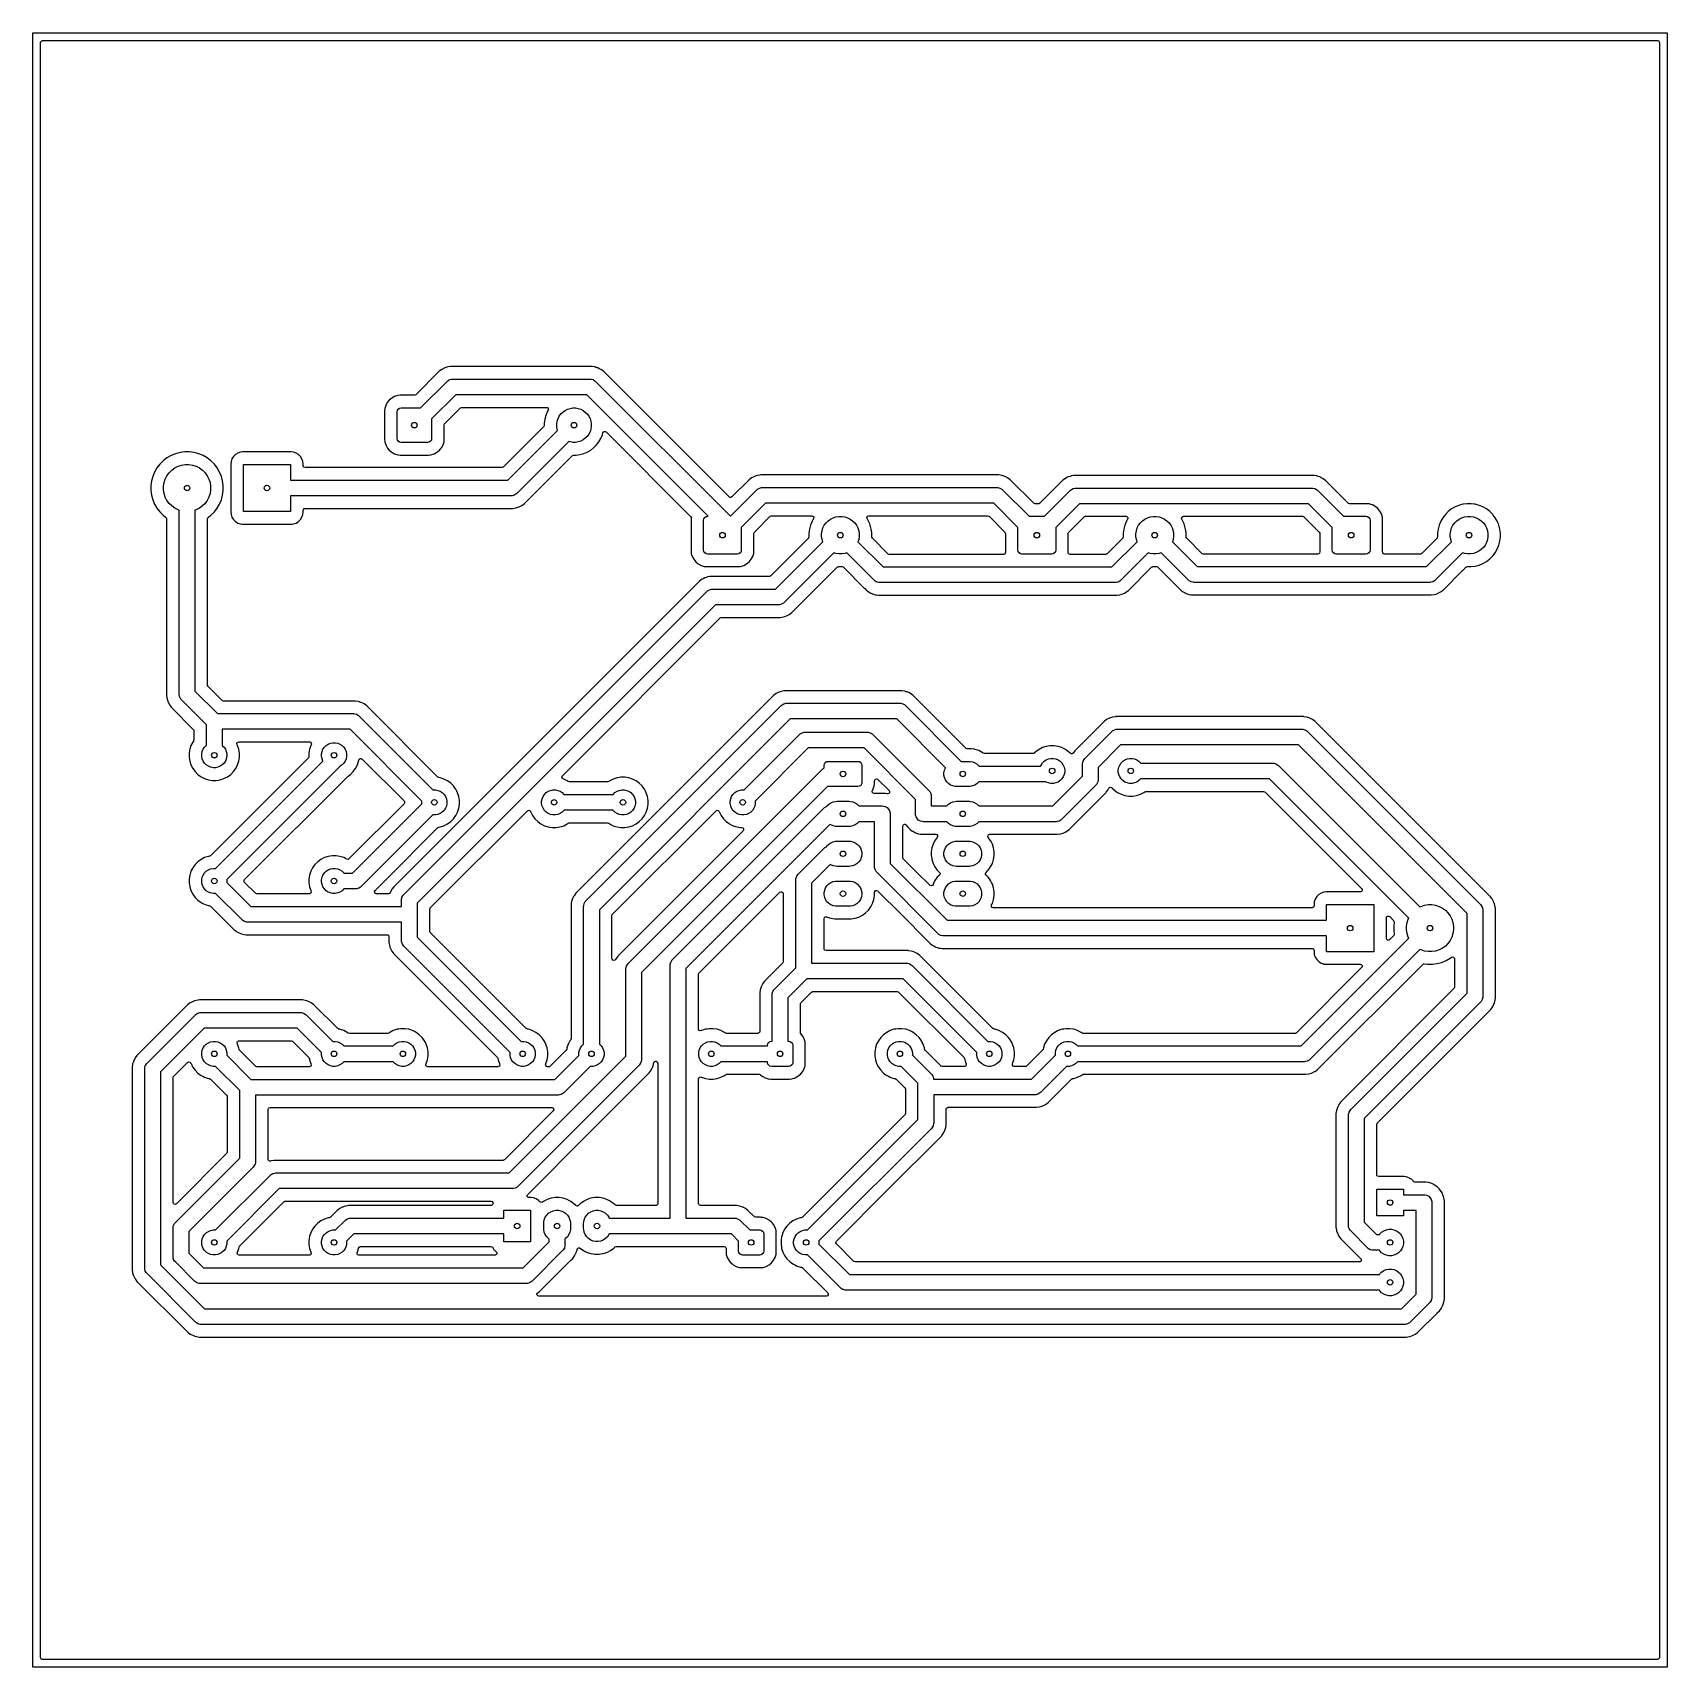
# Model space of a CAD drawing. Extents: x 20 to 124, y -124 to -20.
import ezdxf

# ---------------------------------------------------------------- set-up
doc = ezdxf.new("R2010")
doc.units = 0
doc.layers.add('BLACK', color=7, linetype='CONTINUOUS')
doc.layers.add('WHITE', color=7, linetype='CONTINUOUS')

msp = doc.modelspace()

# ---------------------------------------------------------------- linework, layer by layer
at = {"layer": 'BLACK', "linetype": 'CONTINUOUS'}
for p, q in [((20.5005, -20.6245), (20.520185, -20.557461)), ((20.5005, -85.810248), (20.5005, -20.6245)), ((20.520185, -20.557461), (20.572989, -20.511706)), ((20.572989, -20.511706), (20.6245, -20.5005)), ((20.6245, -20.5005), (123.3755, -20.5005)), ((123.3755, -20.5005), (123.442539, -20.520185)), ((123.442539, -20.520185), (123.488294, -20.572989)), ((123.488294, -20.572989), (123.4995, -20.6245)), ((123.4995, -20.6245), (123.4995, -123.3755)), ((45.869882, -41.544832), (44.381532, -43.033181)), ((45.869886, -41.544828), (45.869882, -41.544832)), ((46.02759, -41.430252), (45.869886, -41.544828)), ((46.027591, -41.430252), (46.02759, -41.430251)), ((46.02759, -41.430251), (46.02759, -41.430252)), ((46.035489, -41.424514), (46.027591, -41.430252)), ((46.03549, -41.424513), (46.035489, -41.424514)), ((46.07938, -41.402149), (46.03549, -41.424513)), ((46.217876, -41.331581), (46.07938, -41.402149)), ((46.412565, -41.268322), (46.217876, -41.331581)), ((46.590429, -41.240151), (46.412565, -41.268322)), ((46.614748, -41.2363), (46.590429, -41.240151)), ((55.562052, -41.2363), (46.614748, -41.2363)), ((55.589695, -41.240678), (55.562052, -41.2363)), ((55.764235, -41.268322), (55.589695, -41.240678)), ((55.837703, -41.292194), (55.764235, -41.268322)), ((55.861576, -41.299951), (55.837703, -41.292194)), ((55.912215, -41.316404), (55.861576, -41.299951)), ((55.958923, -41.331581), (55.912215, -41.316404)), ((56.050114, -41.378046), (55.958923, -41.331581)), ((56.141311, -41.424513), (56.050114, -41.378046)), ((56.306919, -41.544834), (56.141311, -41.424513)), ((56.306921, -41.544836), (56.306919, -41.544834)), ((64.301819, -49.539734), (56.306921, -41.544836)), ((44.676793, -43.87), (46.363546, -42.183247)), ((46.363546, -42.183247), (46.41271, -42.140131)), ((46.41271, -42.140131), (46.412719, -42.140123)), ((46.412719, -42.140123), (46.525758, -42.07486)), ((46.525758, -42.07486), (46.651837, -42.041077)), ((46.651837, -42.041077), (46.651852, -42.041077)), ((46.651852, -42.041077), (46.7171, -42.0368)), ((46.7171, -42.0368), (55.4597, -42.0368)), ((55.4597, -42.0368), (55.524948, -42.041077)), ((55.524948, -42.041077), (55.524963, -42.041077)), ((55.524963, -42.041077), (55.651042, -42.07486)), ((55.651042, -42.07486), (55.764081, -42.140123)), ((55.764081, -42.140123), (55.764096, -42.140138)), ((55.764096, -42.140138), (55.813253, -42.183247)), ((55.813253, -42.183247), (64.3895, -50.759493)), ((42.556217, -43.533545), (42.458669, -43.716042)), ((42.687489, -43.373589), (42.556217, -43.533545)), ((42.847445, -43.242317), (42.687489, -43.373589)), ((43.029942, -43.144769), (42.847445, -43.242317)), ((43.227967, -43.084699), (43.029942, -43.144769)), ((43.382295, -43.0695), (43.227967, -43.084699)), ((44.293851, -43.0695), (43.382295, -43.0695)), ((44.320209, -43.066666), (44.293851, -43.0695)), ((44.381532, -43.033181), (44.320209, -43.066666)), ((46.924207, -43.0368), (45.383899, -44.577107)), ((55.252594, -43.0368), (46.924207, -43.0368)), ((62.985794, -50.77), (55.252594, -43.0368)), ((42.398599, -43.914066), (42.3834, -44.068394)), ((42.3834, -44.068394), (42.3834, -45.871604)), ((42.458669, -43.716042), (42.398599, -43.914066)), ((43.1839, -44.119999), (43.20293, -44.024329)), ((43.183901, -45.82), (43.1839, -44.119999)), ((43.20293, -44.024329), (43.257123, -43.943223)), ((43.257123, -43.943223), (43.338229, -43.88903)), ((43.338229, -43.88903), (43.4339, -43.870001)), ((43.4339, -43.870001), (44.676793, -43.87)), ((45.383899, -44.577107), (45.3839, -45.820001)), ((46.220713, -44.87237), (47.219466, -43.873619)), ((47.219466, -43.873619), (47.280789, -43.840134)), ((47.280789, -43.840134), (47.307147, -43.8373)), ((47.307147, -43.8373), (52.688582, -43.8373)), ((52.575917, -44.598438), (52.543401, -44.845424)), ((52.640398, -44.357792), (52.575917, -44.598438)), ((52.73573, -44.127638), (52.640398, -44.357792)), ((52.688582, -43.8373), (52.755621, -43.856985)), ((52.735737, -44.127623), (52.73573, -44.127638)), ((52.795969, -44.0233), (52.735737, -44.127623)), ((52.755621, -43.856985), (52.801376, -43.909789)), ((52.81132, -43.978947), (52.795969, -44.0233)), ((52.801376, -43.909789), (52.81132, -43.978947)), ((53.347291, -44.883695), (53.374293, -44.71321)), ((53.374293, -44.71321), (53.427633, -44.549048)), ((53.427633, -44.549048), (53.505996, -44.395252)), ((53.505996, -44.395252), (53.607453, -44.255607)), ((53.607453, -44.255607), (53.729507, -44.133553)), ((53.729507, -44.133553), (53.869152, -44.032096)), ((53.869152, -44.032096), (54.022948, -43.953733)), ((54.022948, -43.953733), (54.18711, -43.900393)), ((54.18711, -43.900393), (54.357595, -43.873391)), ((54.357595, -43.873391), (54.530205, -43.873391)), ((54.530205, -43.873391), (54.70069, -43.900393)), ((54.70069, -43.900393), (54.864852, -43.953733)), ((54.864852, -43.953733), (55.018648, -44.032096)), ((55.018648, -44.032096), (55.158293, -44.133553)), ((55.158293, -44.133553), (55.280347, -44.255607)), ((55.280347, -44.255607), (55.381804, -44.395252)), ((55.381804, -44.395252), (55.460167, -44.549048)), ((55.460167, -44.549048), (55.513507, -44.71321)), ((55.513507, -44.71321), (55.540509, -44.883695)), ((46.184399, -44.960045), (46.204083, -44.893007)), ((46.1844, -45.871609), (46.184399, -44.960045)), ((46.204083, -44.893007), (46.220713, -44.87237)), ((52.507081, -45.067634), (49.941534, -47.633181)), ((50.236794, -48.47), (53.400217, -45.306575)), ((52.523715, -45.046992), (52.507081, -45.067634)), ((52.5434, -44.979953), (52.523715, -45.046992)), ((52.543401, -44.845424), (52.5434, -44.845441)), ((52.5434, -44.845441), (52.5434, -44.979953)), ((53.347291, -45.056305), (53.347291, -44.883695)), ((53.374293, -45.22679), (53.347291, -45.056305)), ((53.400217, -45.306575), (53.374293, -45.22679)), ((55.280347, -45.684393), (55.158293, -45.806447)), ((55.381804, -45.544748), (55.280347, -45.684393)), ((55.460167, -45.390952), (55.381804, -45.544748)), ((55.513507, -45.22679), (55.460167, -45.390952)), ((55.540509, -45.056305), (55.513507, -45.22679)), ((55.540509, -44.883695), (55.540509, -45.056305)), ((56.152064, -45.812373), (56.247402, -45.582207)), ((56.247402, -45.582207), (56.280259, -45.459582)), ((56.280259, -45.459582), (56.316621, -45.399926)), ((56.316621, -45.399926), (56.379468, -45.369396)), ((56.379468, -45.369396), (56.448844, -45.37769)), ((56.448844, -45.37769), (56.487713, -45.403998)), ((56.487713, -45.403998), (61.859058, -50.775343)), ((29.082839, -46.786913), (28.804238, -46.902314)), ((29.374133, -46.708861), (29.082839, -46.786913)), ((29.673106, -46.669501), (29.374133, -46.708861)), ((29.673111, -46.6695), (29.673106, -46.669501)), ((29.673117, -46.6695), (29.673111, -46.6695)), ((29.974683, -46.6695), (29.673117, -46.6695)), ((29.974688, -46.6695), (29.974683, -46.6695)), ((29.974693, -46.669501), (29.974688, -46.6695)), ((30.273666, -46.708861), (29.974693, -46.669501)), ((30.56496, -46.786913), (30.273666, -46.708861)), ((30.843561, -46.902314), (30.56496, -46.786913)), ((33.054376, -46.744211), (32.901637, -46.840184)), ((33.224645, -46.684631), (33.054376, -46.744211)), ((33.22465, -46.68463), (33.224645, -46.684631)), ((33.358939, -46.6695), (33.22465, -46.68463)), ((33.358946, -46.6695), (33.358939, -46.6695)), ((36.448854, -46.6695), (33.358946, -46.6695)), ((36.44886, -46.6695), (36.448854, -46.6695)), ((36.583149, -46.68463), (36.44886, -46.6695)), ((36.583154, -46.684631), (36.583149, -46.68463)), ((36.753423, -46.744211), (36.583154, -46.684631)), ((36.902658, -46.837982), (36.753423, -46.744211)), ((42.3834, -45.871604), (42.398599, -46.025932)), ((42.398599, -46.025932), (42.3986, -46.025935)), ((42.3986, -46.025935), (42.458668, -46.223955)), ((42.458668, -46.223955), (42.553803, -46.401939)), ((42.553803, -46.401939), (42.556217, -46.406454)), ((42.556217, -46.406454), (42.687489, -46.56641)), ((42.687489, -46.56641), (42.847445, -46.697682)), ((42.847445, -46.697682), (42.847449, -46.697685)), ((42.847449, -46.697685), (43.029945, -46.795232)), ((43.029945, -46.795232), (43.227965, -46.8553)), ((43.20293, -45.915671), (43.183901, -45.82)), ((43.257123, -45.996777), (43.20293, -45.915671)), ((43.338229, -46.05097), (43.257123, -45.996777)), ((43.433899, -46.07), (43.338229, -46.05097)), ((45.1339, -46.069999), (43.433899, -46.07)), ((45.229571, -46.05097), (45.1339, -46.069999)), ((45.310677, -45.996777), (45.229571, -46.05097)), ((45.36487, -45.915671), (45.310677, -45.996777)), ((45.339835, -46.8553), (45.537855, -46.795232)), ((45.3839, -45.820001), (45.36487, -45.915671)), ((45.537855, -46.795232), (45.720351, -46.697685)), ((45.720351, -46.697685), (45.88031, -46.56641)), ((45.88031, -46.56641), (46.011585, -46.406451)), ((46.011585, -46.406451), (46.109132, -46.223955)), ((46.109132, -46.223955), (46.1692, -46.025935)), ((46.1692, -46.025935), (46.1844, -45.871609)), ((54.107324, -46.013682), (50.797453, -49.323553)), ((54.18711, -46.039607), (54.107324, -46.013682)), ((54.357595, -46.066609), (54.18711, -46.039607)), ((54.530205, -46.066609), (54.357595, -46.066609)), ((54.70069, -46.039607), (54.530205, -46.066609)), ((54.864852, -45.986267), (54.70069, -46.039607)), ((54.815465, -46.837982), (55.056107, -46.773502)), ((55.018648, -45.907904), (54.864852, -45.986267)), ((55.158293, -45.806447), (55.018648, -45.907904)), ((55.056107, -46.773502), (55.286273, -46.678164)), ((55.286273, -46.678164), (55.502027, -46.553599)), ((55.502027, -46.553599), (55.699676, -46.401938)), ((55.699676, -46.401938), (55.875838, -46.225776)), ((55.875838, -46.225776), (56.027499, -46.028127)), ((56.027499, -46.028127), (56.152064, -45.812373)), ((27.906999, -47.689168), (27.756218, -47.950328)), ((28.090579, -47.449921), (27.906999, -47.689168)), ((28.090585, -47.449914), (28.090579, -47.449921)), ((28.303814, -47.236685), (28.090585, -47.449914)), ((28.303821, -47.236679), (28.303814, -47.236685)), ((28.543068, -47.053099), (28.303821, -47.236679)), ((28.804228, -46.902318), (28.543068, -47.053099)), ((28.683291, -47.995828), (28.849728, -47.829391)), ((28.804238, -46.902314), (28.804228, -46.902318)), ((28.849728, -47.829391), (29.040152, -47.69104)), ((29.040152, -47.69104), (29.249875, -47.584181)), ((29.249875, -47.584181), (29.473732, -47.511445)), ((29.473732, -47.511445), (29.706211, -47.474624)), ((29.706211, -47.474624), (29.941589, -47.474624)), ((29.941589, -47.474624), (30.174068, -47.511445)), ((30.174068, -47.511445), (30.397925, -47.584181)), ((30.397925, -47.584181), (30.607648, -47.69104)), ((30.607648, -47.69104), (30.798072, -47.829391)), ((30.798072, -47.829391), (30.964509, -47.995828)), ((30.843571, -46.902318), (30.843561, -46.902314)), ((31.104731, -47.053099), (30.843571, -46.902318)), ((31.343978, -47.236679), (31.104731, -47.053099)), ((31.343985, -47.236685), (31.343978, -47.236679)), ((31.557214, -47.449914), (31.343985, -47.236685)), ((31.55722, -47.449921), (31.557214, -47.449914)), ((31.7408, -47.689168), (31.55722, -47.449921)), ((31.891581, -47.950328), (31.7408, -47.689168)), ((32.61853, -47.29075), (32.6034, -47.425039)), ((32.6034, -47.425039), (32.6034, -50.51496)), ((32.618531, -47.290745), (32.61853, -47.29075)), ((32.678111, -47.120476), (32.618531, -47.290745)), ((32.774084, -46.967737), (32.678111, -47.120476)), ((32.901637, -46.840184), (32.774084, -46.967737)), ((33.4039, -50.47), (33.4039, -47.47)), ((33.4039, -47.47), (36.4039, -47.47)), ((36.4039, -47.47), (36.4039, -48.47)), ((36.906162, -46.840184), (36.902658, -46.837982)), ((37.033716, -46.967738), (36.906162, -46.840184)), ((37.129689, -47.120478), (37.033716, -46.967738)), ((37.189268, -47.290745), (37.129689, -47.120478)), ((37.189269, -47.29075), (37.189268, -47.290745)), ((37.204399, -47.425039), (37.189269, -47.29075)), ((37.2044, -47.425043), (37.204399, -47.425039)), ((37.2044, -47.5455), (37.2044, -47.425043)), ((37.215606, -47.597011), (37.2044, -47.5455)), ((37.261361, -47.649815), (37.215606, -47.597011)), ((37.3284, -47.6695), (37.261361, -47.649815)), ((49.853853, -47.6695), (37.3284, -47.6695)), ((43.227965, -46.8553), (43.227964, -46.8553)), ((43.227964, -46.8553), (43.238868, -46.856373)), ((43.238868, -46.856373), (43.382291, -46.8705)), ((43.382291, -46.8705), (45.185508, -46.870499)), ((45.185508, -46.870499), (45.339835, -46.8553)), ((49.880211, -47.666666), (49.853853, -47.6695)), ((49.941534, -47.633181), (49.880211, -47.666666)), ((51.291119, -49.961966), (54.346266, -46.906819)), ((54.346266, -46.906819), (54.407589, -46.873334)), ((54.407589, -46.873334), (54.433947, -46.8705)), ((54.433947, -46.8705), (54.568458, -46.8705)), ((54.568458, -46.8705), (54.568465, -46.8705)), ((54.568465, -46.8705), (54.815465, -46.837982)), ((27.523401, -48.819206), (27.5234, -48.819223)), ((27.5234, -48.819223), (27.5234, -49.120776)), ((27.562761, -48.520233), (27.523401, -48.819206)), ((27.640813, -48.228939), (27.562761, -48.520233)), ((27.756214, -47.950338), (27.640813, -48.228939)), ((27.756218, -47.950328), (27.756214, -47.950338)), ((28.328524, -48.852311), (28.365345, -48.619832)), ((28.328524, -49.087689), (28.328524, -48.852311)), ((28.365345, -48.619832), (28.438081, -48.395975)), ((28.438081, -48.395975), (28.54494, -48.186252)), ((28.54494, -48.186252), (28.683291, -47.995828)), ((30.964509, -47.995828), (31.10286, -48.186252)), ((31.10286, -48.186252), (31.209719, -48.395975)), ((31.209719, -48.395975), (31.282455, -48.619832)), ((31.282455, -48.619832), (31.319276, -48.852311)), ((31.319276, -48.852311), (31.319276, -49.087689)), ((31.891585, -47.950338), (31.891581, -47.950328)), ((32.006092, -48.226782), (31.891585, -47.950338)), ((32.006987, -48.228942), (32.006092, -48.226782)), ((32.085038, -48.520232), (32.006987, -48.228942)), ((32.1244, -48.819217), (32.085038, -48.520232)), ((32.1244, -49.120783), (32.1244, -48.819217)), ((36.4039, -48.47), (50.236794, -48.47)), ((65.576878, -48.440036), (64.477181, -49.539734)), ((65.742488, -48.319713), (65.576878, -48.440036)), ((65.833685, -48.273246), (65.742488, -48.319713)), ((65.924874, -48.226782), (65.833684, -48.273245)), ((65.833684, -48.273245), (65.833685, -48.273246)), ((65.969452, -48.212297), (65.924874, -48.226782)), ((66.022223, -48.195151), (65.969452, -48.212297)), ((66.119563, -48.163523), (66.022223, -48.19515)), ((66.022223, -48.19515), (66.022223, -48.195151)), ((66.254353, -48.142174), (66.119563, -48.163523)), ((66.321748, -48.1315), (66.254353, -48.142174)), ((66.526452, -48.1315), (66.321748, -48.1315)), ((81.450452, -48.1315), (66.526452, -48.1315)), ((81.478095, -48.135878), (81.450452, -48.1315)), ((81.652635, -48.163522), (81.478095, -48.135878)), ((81.726103, -48.187394), (81.652635, -48.163522)), ((81.749976, -48.195151), (81.726103, -48.187394)), ((81.800615, -48.211604), (81.749976, -48.195151)), ((81.847323, -48.226781), (81.800615, -48.211604)), ((81.918562, -48.26308), (81.847323, -48.226781)), ((81.938514, -48.273246), (81.918562, -48.26308)), ((82.029711, -48.319713), (81.938514, -48.273246)), ((82.195319, -48.440034), (82.029711, -48.319713)), ((82.195321, -48.440036), (82.195319, -48.440034)), ((83.688466, -49.933181), (82.195321, -48.440036)), ((85.540578, -48.476336), (84.083733, -49.933181)), ((85.706188, -48.356013), (85.540578, -48.476336)), ((85.797385, -48.309546), (85.706188, -48.356013)), ((85.888581, -48.263079), (85.797384, -48.309545)), ((85.797384, -48.309545), (85.797385, -48.309546)), ((85.888582, -48.263079), (85.888581, -48.263079)), ((86.0003, -48.22678), (85.888582, -48.263079)), ((86.083267, -48.199822), (86.0003, -48.22678)), ((86.083268, -48.199822), (86.083267, -48.199822)), ((86.238579, -48.175223), (86.083268, -48.199822)), ((86.285448, -48.1678), (86.238579, -48.175223)), ((86.490152, -48.1678), (86.285448, -48.1678)), ((101.486752, -48.1678), (86.490152, -48.1678)), ((101.53362, -48.175223), (101.486752, -48.1678)), ((101.688932, -48.199822), (101.53362, -48.175223)), ((101.767552, -48.225367), (101.688932, -48.199822)), ((101.767558, -48.225369), (101.767552, -48.225367)), ((101.771899, -48.22678), (101.767558, -48.225369)), ((101.883619, -48.26308), (101.771899, -48.22678)), ((101.974814, -48.309546), (101.883619, -48.26308)), ((101.979424, -48.311895), (101.974814, -48.309546)), ((101.979429, -48.311897), (101.979424, -48.311895)), ((102.066011, -48.356013), (101.979429, -48.311897)), ((102.231619, -48.476334), (102.066011, -48.356013)), ((102.231621, -48.476336), (102.231619, -48.476334)), ((103.688466, -49.933181), (102.231621, -48.476336)), ((27.5234, -49.120776), (27.523401, -49.120793)), ((27.523401, -49.120793), (27.562761, -49.419766)), ((27.562761, -49.419766), (27.640813, -49.71106)), ((27.640813, -49.71106), (27.756214, -49.989661)), ((28.365345, -49.320168), (28.328524, -49.087689)), ((28.438081, -49.544025), (28.365345, -49.320168)), ((28.54494, -49.753748), (28.438081, -49.544025)), ((28.683291, -49.944172), (28.54494, -49.753748)), ((31.10286, -49.753748), (30.964509, -49.944172)), ((31.209719, -49.544025), (31.10286, -49.753748)), ((31.282455, -49.320168), (31.209719, -49.544025)), ((31.319276, -49.087689), (31.282455, -49.320168)), ((31.891583, -49.989668), (32.006987, -49.711058)), ((32.006987, -49.711058), (32.085038, -49.419768)), ((32.085038, -49.419768), (32.1244, -49.120783)), ((50.4439, -49.47), (36.4039, -49.47)), ((36.4039, -49.47), (36.4039, -50.47)), ((50.509148, -49.465723), (50.4439, -49.47)), ((50.509163, -49.465723), (50.509148, -49.465723)), ((50.635242, -49.43194), (50.509163, -49.465723)), ((50.748281, -49.366677), (50.635242, -49.43194)), ((50.748296, -49.366661), (50.748281, -49.366677)), ((50.797453, -49.323553), (50.748296, -49.366661)), ((64.346166, -49.568235), (64.301819, -49.539734)), ((64.415858, -49.573219), (64.346166, -49.568235)), ((64.3895, -50.759493), (66.070547, -49.078447)), ((64.477181, -49.539734), (64.415858, -49.573219)), ((66.070547, -49.078447), (66.119703, -49.035338)), ((66.119703, -49.035338), (66.119719, -49.035323)), ((66.119719, -49.035323), (66.232758, -48.97006)), ((66.232758, -48.97006), (66.232982, -48.97)), ((66.232982, -48.97), (66.358837, -48.936277)), ((66.358837, -48.936277), (66.358852, -48.936277)), ((66.358852, -48.936277), (66.4241, -48.932)), ((66.4241, -48.932), (81.3481, -48.932)), ((81.3481, -48.932), (81.413348, -48.936277)), ((81.413348, -48.936277), (81.413363, -48.936277)), ((81.413363, -48.936277), (81.539218, -48.97)), ((81.539218, -48.97), (81.539442, -48.97006)), ((81.539442, -48.97006), (81.652481, -49.035323)), ((81.652481, -49.035323), (81.652496, -49.035338)), ((81.652496, -49.035338), (81.701653, -49.078447)), ((81.701653, -49.078447), (83.393206, -50.77)), ((84.378993, -50.77), (86.034247, -49.114747)), ((86.034247, -49.114747), (86.08341, -49.071631)), ((86.08341, -49.071631), (86.083419, -49.071623)), ((86.083419, -49.071623), (86.196458, -49.00636)), ((86.196458, -49.00636), (86.322537, -48.972577)), ((86.322537, -48.972577), (86.322552, -48.972577)), ((86.322552, -48.972577), (86.3878, -48.9683)), ((86.3878, -48.9683), (101.3844, -48.9683)), ((101.3844, -48.9683), (101.449648, -48.972577)), ((101.449648, -48.972577), (101.449663, -48.972577)), ((101.449663, -48.972577), (101.575742, -49.00636)), ((101.575742, -49.00636), (101.688781, -49.071623)), ((101.688781, -49.071623), (101.688796, -49.071638)), ((101.688796, -49.071638), (101.737953, -49.114747)), ((101.737953, -49.114747), (103.393206, -50.77)), ((27.756214, -49.989661), (27.756218, -49.989671)), ((27.756218, -49.989671), (27.906999, -50.250831)), ((27.906999, -50.250831), (28.090579, -50.490078)), ((28.090579, -50.490078), (28.090585, -50.490085)), ((28.090585, -50.490085), (28.303814, -50.703314)), ((28.303814, -50.703314), (28.303821, -50.70332)), ((28.303821, -50.70332), (28.474886, -50.834582)), ((28.474886, -50.834582), (28.516089, -50.89101)), ((28.516089, -50.89101), (28.5234, -50.932958)), ((28.5234, -50.932958), (28.5234, -62.194551)), ((28.849728, -50.110609), (28.683291, -49.944172)), ((29.040152, -50.24896), (28.849728, -50.110609)), ((29.249875, -50.355819), (29.040152, -50.24896)), ((29.3239, -50.379871), (29.249875, -50.355819)), ((29.3239, -62.0922), (29.3239, -50.379871)), ((30.397925, -50.355819), (30.3239, -50.379871)), ((30.3239, -50.379871), (30.3239, -61.885093)), ((30.607648, -50.24896), (30.397925, -50.355819)), ((30.798072, -50.110609), (30.607648, -50.24896)), ((30.964509, -49.944172), (30.798072, -50.110609)), ((31.1244, -50.932958), (31.144085, -50.865919)), ((31.1244, -61.502153), (31.1244, -50.932958)), ((31.144085, -50.865919), (31.172914, -50.834582)), ((31.172914, -50.834582), (31.19607, -50.816814)), ((31.19607, -50.816814), (31.34398, -50.703319)), ((31.34398, -50.703319), (31.557219, -50.49008)), ((31.557219, -50.49008), (31.7408, -50.250832)), ((31.7408, -50.250832), (31.891583, -49.989668)), ((32.6034, -50.51496), (32.61853, -50.649249)), ((32.61853, -50.649249), (32.618531, -50.649254)), ((32.618531, -50.649254), (32.678111, -50.819523)), ((32.678111, -50.819523), (32.763112, -50.9548)), ((32.763112, -50.9548), (32.774084, -50.972262)), ((36.4039, -50.47), (33.4039, -50.47)), ((37.033716, -50.972262), (37.129689, -50.819522)), ((37.129689, -50.819522), (37.189268, -50.649255)), ((37.189268, -50.649255), (37.2044, -50.514954)), ((37.2044, -50.3945), (37.224085, -50.327461)), ((37.2044, -50.514954), (37.2044, -50.3945)), ((37.224085, -50.327461), (37.276889, -50.281706)), ((37.276889, -50.281706), (37.3284, -50.2705)), ((37.3284, -50.2705), (50.546251, -50.2705)), ((50.546251, -50.2705), (50.546252, -50.2705)), ((50.546252, -50.2705), (50.748435, -50.238477)), ((50.748435, -50.238477), (50.872631, -50.198123)), ((50.872631, -50.198123), (50.943119, -50.17522)), ((50.943119, -50.17522), (51.034314, -50.128753)), ((51.034314, -50.128753), (51.125511, -50.082287)), ((51.125511, -50.082287), (51.291119, -49.961966)), ((61.859058, -50.775343), (61.892543, -50.836666)), ((61.89478, -50.875177), (61.8856, -50.968394)), ((61.892543, -50.836666), (61.89478, -50.875177)), ((62.6861, -51.020001), (62.70513, -50.92433)), ((62.70513, -50.92433), (62.759324, -50.843224)), ((62.759324, -50.843224), (62.84043, -50.78903)), ((62.84043, -50.78903), (62.936102, -50.770001)), ((62.936102, -50.770001), (62.985794, -50.77)), ((66.631206, -49.932), (65.086099, -51.477106)), ((65.922913, -51.77237), (66.926466, -50.768819)), ((81.140994, -49.932), (66.631206, -49.932)), ((66.926466, -50.768819), (66.987789, -50.735334)), ((66.987789, -50.735334), (67.014147, -50.7325)), ((67.014147, -50.7325), (69.575818, -50.7325)), ((69.575818, -50.7325), (69.642857, -50.752185)), ((69.683205, -50.9185), (69.588058, -51.083299)), ((69.642857, -50.752185), (69.688612, -50.804989)), ((69.698556, -50.874147), (69.683205, -50.9185)), ((69.688612, -50.804989), (69.698556, -50.874147)), ((70.606762, -51.057513), (70.759102, -50.946832)), ((70.759102, -50.946832), (70.92688, -50.861345)), ((70.92688, -50.861345), (71.105966, -50.803156)), ((71.105966, -50.803156), (71.291949, -50.773699)), ((71.291949, -50.773699), (71.480251, -50.773699)), ((71.480251, -50.773699), (71.666234, -50.803156)), ((71.666234, -50.803156), (71.84532, -50.861345)), ((71.84532, -50.861345), (72.013098, -50.946832)), ((72.013098, -50.946832), (72.165438, -51.057513)), ((73.072522, -50.850599), (73.095375, -50.784572)), ((73.088995, -50.9185), (73.072522, -50.850599)), ((73.184141, -51.083299), (73.088995, -50.9185)), ((73.095375, -50.784572), (73.150296, -50.741382)), ((73.150296, -50.741382), (73.196382, -50.7325)), ((73.196382, -50.7325), (80.758053, -50.7325)), ((80.758053, -50.7325), (80.825092, -50.752185)), ((80.825092, -50.752185), (80.845734, -50.768819)), ((80.845734, -50.768819), (81.849281, -51.772366)), ((82.6861, -51.477106), (81.140994, -49.932)), ((83.393206, -50.77), (84.378993, -50.77)), ((83.709108, -49.949815), (83.688466, -49.933181)), ((83.776147, -49.9695), (83.709108, -49.949815)), ((83.996052, -49.9695), (83.776147, -49.9695)), ((84.02241, -49.966666), (83.996052, -49.9695)), ((84.024786, -49.965368), (84.02241, -49.966666)), ((84.030987, -49.964477), (84.024786, -49.965368)), ((84.056805, -49.947884), (84.030987, -49.964477)), ((84.083733, -49.933181), (84.056805, -49.947884)), ((86.594906, -49.9683), (85.086099, -51.477106)), ((85.922913, -51.77237), (86.890166, -50.805119)), ((101.177294, -49.9683), (86.594906, -49.9683)), ((86.890166, -50.805119), (86.951489, -50.771634)), ((86.951489, -50.771634), (86.977847, -50.7688)), ((86.977847, -50.7688), (89.554861, -50.7688)), ((89.554861, -50.7688), (89.560685, -50.77051)), ((89.560685, -50.77051), (89.566648, -50.769361)), ((89.566648, -50.769361), (89.593826, -50.780241)), ((89.662248, -50.9548), (89.588058, -51.083299)), ((89.593826, -50.780241), (89.6219, -50.788485)), ((89.6219, -50.788485), (89.625874, -50.793071)), ((89.625874, -50.793071), (89.631513, -50.795329)), ((89.631513, -50.795329), (89.648495, -50.819178)), ((89.648495, -50.819178), (89.667655, -50.841289)), ((89.675366, -50.922034), (89.662248, -50.9548)), ((89.667655, -50.841289), (89.668518, -50.847296)), ((89.668518, -50.847296), (89.672041, -50.852243)), ((89.672041, -50.852243), (89.673433, -50.881479)), ((89.673433, -50.881479), (89.677599, -50.910447)), ((89.677599, -50.910447), (89.67515, -50.91752)), ((89.67515, -50.91752), (89.675366, -50.922034)), ((90.606762, -51.057513), (90.759102, -50.946832)), ((90.759102, -50.946832), (90.92688, -50.861345)), ((90.92688, -50.861345), (91.105966, -50.803156)), ((91.105966, -50.803156), (91.291949, -50.773699)), ((91.291949, -50.773699), (91.480251, -50.773699)), ((91.480251, -50.773699), (91.666234, -50.803156)), ((91.666234, -50.803156), (91.84532, -50.861345)), ((91.84532, -50.861345), (92.013098, -50.946832)), ((92.013098, -50.946832), (92.165438, -51.057513)), ((93.093479, -50.8869), (93.116332, -50.820873)), ((93.109952, -50.9548), (93.093479, -50.8869)), ((93.184141, -51.083299), (93.109952, -50.9548)), ((93.116332, -50.820873), (93.171253, -50.777682)), ((93.171253, -50.777682), (93.217339, -50.7688)), ((93.217339, -50.7688), (100.794353, -50.7688)), ((100.794353, -50.7688), (100.861392, -50.788485)), ((100.861392, -50.788485), (100.882034, -50.805119)), ((100.882034, -50.805119), (101.849281, -51.772366)), ((102.6861, -51.477106), (101.177294, -49.9683)), ((103.393206, -50.77), (104.836099, -50.77)), ((103.709108, -49.949815), (103.688466, -49.933181)), ((103.776147, -49.9695), (103.709108, -49.949815)), ((104.887704, -49.9695), (103.776147, -49.9695)), ((104.836099, -50.77), (104.93177, -50.78903)), ((104.887707, -49.9695), (104.887704, -49.9695)), ((104.922904, -49.972966), (104.887707, -49.9695)), ((105.042033, -49.984699), (104.922904, -49.972966)), ((104.93177, -50.78903), (105.012876, -50.843224)), ((105.012876, -50.843224), (105.06707, -50.92433)), ((105.042033, -49.9847), (105.042031, -49.984699)), ((105.042031, -49.984699), (105.042033, -49.984699)), ((105.141043, -50.014734), (105.042033, -49.9847)), ((105.06707, -50.92433), (105.086099, -51.020002)), ((105.240058, -50.04477), (105.141043, -50.014734)), ((105.422548, -50.142313), (105.240058, -50.04477)), ((105.42255, -50.142315), (105.422548, -50.142313)), ((105.58251, -50.273589), (105.42255, -50.142315)), ((105.713784, -50.433549), (105.58251, -50.273589)), ((105.713786, -50.433551), (105.713784, -50.433549)), ((105.811329, -50.616041), (105.713786, -50.433551)), ((105.811329, -50.616043), (105.811329, -50.616041)), ((105.811331, -50.616046), (105.811329, -50.616043)), ((105.8714, -50.814067), (105.811331, -50.616046)), ((105.886599, -50.968394), (105.8714, -50.814067)), ((109.719175, -50.856196), (109.588058, -51.083299)), ((109.878818, -50.648148), (109.719175, -50.856196)), ((110.064248, -50.462718), (109.878818, -50.648148)), ((110.272296, -50.303075), (110.064248, -50.462718)), ((110.499399, -50.171958), (110.272296, -50.303075)), ((110.499409, -50.171953), (110.499399, -50.171958)), ((110.741671, -50.071605), (110.499409, -50.171953)), ((110.606762, -51.057513), (110.759102, -50.946832)), ((110.741681, -50.071602), (110.741671, -50.071605)), ((110.841824, -50.044769), (110.741681, -50.071602)), ((110.759102, -50.946832), (110.92688, -50.861345)), ((110.994984, -50.00373), (110.841824, -50.044769)), ((110.92688, -50.861345), (111.105966, -50.803156)), ((111.023872, -49.999926), (110.994984, -50.00373)), ((111.254972, -49.9695), (111.023872, -49.999926)), ((111.105966, -50.803156), (111.291949, -50.773699)), ((111.25498, -49.9695), (111.254972, -49.9695)), ((111.51722, -49.9695), (111.25498, -49.9695)), ((111.291949, -50.773699), (111.480251, -50.773699)), ((111.480251, -50.773699), (111.666234, -50.803156)), ((111.517227, -49.9695), (111.51722, -49.9695)), ((111.719439, -49.996123), (111.517227, -49.9695)), ((111.666234, -50.803156), (111.84532, -50.861345)), ((111.777216, -50.00373), (111.719439, -49.996123)), ((112.030519, -50.071602), (111.777216, -50.00373)), ((111.84532, -50.861345), (112.013098, -50.946832)), ((112.013098, -50.946832), (112.165438, -51.057513)), ((112.030521, -50.071603), (112.030519, -50.071602)), ((112.030528, -50.071605), (112.030521, -50.071603)), ((112.27279, -50.171953), (112.030528, -50.071605)), ((112.2728, -50.171958), (112.27279, -50.171953)), ((112.499903, -50.303075), (112.2728, -50.171958)), ((112.707951, -50.462718), (112.499903, -50.303075)), ((112.70796, -50.462726), (112.707951, -50.462718)), ((112.893374, -50.64814), (112.70796, -50.462726)), ((112.893381, -50.648148), (112.893374, -50.64814)), ((112.893382, -50.648149), (112.893381, -50.648148)), ((112.930524, -50.696554), (112.893382, -50.648149)), ((113.053024, -50.856196), (112.930524, -50.696554)), ((113.184141, -51.083299), (113.053024, -50.856196)), ((32.774084, -50.972262), (32.901638, -51.099816)), ((32.901638, -51.099816), (33.054378, -51.195789)), ((33.054378, -51.195789), (33.224645, -51.255368)), ((33.224645, -51.255368), (33.22465, -51.255369)), ((33.22465, -51.255369), (33.315146, -51.265565)), ((33.315146, -51.265565), (33.35894, -51.270499)), ((33.35894, -51.270499), (33.358943, -51.2705)), ((33.358943, -51.2705), (33.358946, -51.2705)), ((33.358946, -51.2705), (36.448857, -51.2705)), ((36.448857, -51.2705), (36.448858, -51.270499)), ((36.448858, -51.270499), (36.516004, -51.262934)), ((36.516004, -51.262934), (36.583149, -51.255369)), ((36.583149, -51.255369), (36.583152, -51.255368)), ((36.583152, -51.255368), (36.583155, -51.255368)), ((36.583155, -51.255368), (36.753422, -51.195789)), ((36.753422, -51.195789), (36.906162, -51.099816)), ((36.906162, -51.099816), (37.033716, -50.972262)), ((61.8856, -50.968394), (61.8856, -52.971602)), ((62.686101, -52.919998), (62.6861, -51.020001)), ((65.086099, -51.477106), (65.0861, -52.919999)), ((65.886599, -51.860045), (65.906284, -51.793007)), ((65.8866, -52.971607), (65.886599, -51.860045)), ((65.906284, -51.793007), (65.922913, -51.77237)), ((69.41983, -51.578885), (69.3856, -51.838872)), ((69.3856, -51.838872), (69.3856, -52.079952)), ((69.487702, -51.325581), (69.41983, -51.578885)), ((69.487705, -51.325571), (69.487702, -51.325581)), ((69.588053, -51.083309), (69.487705, -51.325571)), ((69.588058, -51.083299), (69.588053, -51.083309)), ((70.189799, -51.875849), (70.219256, -51.689866)), ((70.189799, -52.064151), (70.189799, -51.875849)), ((70.219256, -51.689866), (70.277445, -51.51078)), ((70.277445, -51.51078), (70.362932, -51.343002)), ((70.362932, -51.343002), (70.473613, -51.190662)), ((70.473613, -51.190662), (70.606762, -51.057513)), ((72.165438, -51.057513), (72.298587, -51.190662)), ((72.298587, -51.190662), (72.409268, -51.343002)), ((72.409268, -51.343002), (72.494755, -51.51078)), ((72.494755, -51.51078), (72.552944, -51.689866)), ((72.552944, -51.689866), (72.582401, -51.875849)), ((72.582401, -51.875849), (72.582401, -52.064151)), ((73.184146, -51.083309), (73.184141, -51.083299)), ((73.255415, -51.255368), (73.184146, -51.083309)), ((73.284498, -51.325581), (73.255415, -51.255368)), ((73.35237, -51.578884), (73.284498, -51.325581)), ((73.382625, -51.808685), (73.35237, -51.578884)), ((73.386599, -51.838872), (73.382625, -51.808685)), ((73.3866, -51.838886), (73.386599, -51.838872)), ((73.3866, -52.079953), (73.3866, -51.838886)), ((81.849281, -51.772366), (81.882766, -51.833689)), ((81.882766, -51.833689), (81.8856, -51.860047)), ((81.8856, -51.860047), (81.8856, -52.971602)), ((82.686101, -52.919998), (82.6861, -51.477106)), ((85.086099, -51.477106), (85.0861, -52.919999)), ((85.886599, -51.860045), (85.906284, -51.793007)), ((85.8866, -52.971607), (85.886599, -51.860045)), ((85.906284, -51.793007), (85.922913, -51.77237)), ((89.41983, -51.578885), (89.3856, -51.838872)), ((89.3856, -51.838872), (89.3856, -52.079952)), ((89.487702, -51.325581), (89.41983, -51.578885)), ((89.487705, -51.325571), (89.487702, -51.325581)), ((89.588053, -51.083309), (89.487705, -51.325571)), ((89.588058, -51.083299), (89.588053, -51.083309)), ((90.189799, -51.875849), (90.219256, -51.689866)), ((90.189799, -52.064151), (90.189799, -51.875849)), ((90.219256, -51.689866), (90.277445, -51.51078)), ((90.277445, -51.51078), (90.362932, -51.343002)), ((90.362932, -51.343002), (90.473613, -51.190662)), ((90.473613, -51.190662), (90.606762, -51.057513)), ((92.165438, -51.057513), (92.298587, -51.190662)), ((92.298587, -51.190662), (92.409268, -51.343002)), ((92.409268, -51.343002), (92.494755, -51.51078)), ((92.494755, -51.51078), (92.552944, -51.689866)), ((92.552944, -51.689866), (92.582401, -51.875849)), ((92.582401, -51.875849), (92.582401, -52.064151)), ((93.184146, -51.083309), (93.184141, -51.083299)), ((93.255415, -51.255368), (93.184146, -51.083309)), ((93.284498, -51.325581), (93.255415, -51.255368)), ((93.35237, -51.578884), (93.284498, -51.325581)), ((93.382625, -51.808685), (93.35237, -51.578884)), ((93.386599, -51.838872), (93.382625, -51.808685)), ((93.3866, -51.838886), (93.386599, -51.838872)), ((93.3866, -52.079953), (93.3866, -51.838886)), ((101.849281, -51.772366), (101.882766, -51.833689)), ((101.882766, -51.833689), (101.8856, -51.860047)), ((101.8856, -51.860047), (101.8856, -52.971602)), ((102.686101, -52.919998), (102.6861, -51.477106)), ((105.086099, -51.020002), (105.0861, -52.919999)), ((105.8866, -52.971607), (105.886599, -50.968394)), ((109.41983, -51.578885), (109.3856, -51.838872)), ((109.3856, -51.838872), (109.3856, -52.079952)), ((109.487702, -51.325581), (109.41983, -51.578885)), ((109.487705, -51.325571), (109.487702, -51.325581)), ((109.588053, -51.083309), (109.487705, -51.325571)), ((109.588058, -51.083299), (109.588053, -51.083309)), ((110.189799, -51.875849), (110.219256, -51.689866)), ((110.189799, -52.064151), (110.189799, -51.875849)), ((110.219256, -51.689866), (110.277445, -51.51078)), ((110.277445, -51.51078), (110.362932, -51.343002)), ((110.362932, -51.343002), (110.473613, -51.190662)), ((110.473613, -51.190662), (110.606762, -51.057513)), ((112.165438, -51.057513), (112.298587, -51.190662)), ((112.298587, -51.190662), (112.409268, -51.343002)), ((112.409268, -51.343002), (112.494755, -51.51078)), ((112.494755, -51.51078), (112.552944, -51.689866)), ((112.552944, -51.689866), (112.582401, -51.875849)), ((112.582401, -51.875849), (112.582401, -52.064151)), ((113.184146, -51.083309), (113.184141, -51.083299)), ((113.255415, -51.255368), (113.184146, -51.083309)), ((113.284498, -51.325581), (113.255415, -51.255368)), ((113.35237, -51.578884), (113.284498, -51.325581)), ((113.3866, -51.83888), (113.35237, -51.578884)), ((113.3866, -52.10112), (113.3866, -51.83888)), ((61.8856, -52.971602), (61.900799, -53.125931)), ((62.70513, -53.01567), (62.686101, -52.919998)), ((62.759324, -53.096776), (62.70513, -53.01567)), ((65.06707, -53.01567), (65.012876, -53.096776)), ((65.0861, -52.919999), (65.06707, -53.01567)), ((65.8714, -53.125933), (65.8866, -52.971607)), ((69.349281, -52.167633), (66.954634, -54.562281)), ((67.249894, -55.3991), (70.263301, -52.385691)), ((69.365915, -52.146991), (69.349281, -52.167633)), ((69.3856, -52.079952), (69.365915, -52.146991)), ((70.219256, -52.250134), (70.189799, -52.064151)), ((70.263301, -52.385691), (70.219256, -52.250134)), ((72.552944, -52.250134), (72.508898, -52.385692)), ((72.508898, -52.385692), (74.113606, -53.9904)), ((72.582401, -52.064151), (72.552944, -52.250134)), ((73.389434, -52.106311), (73.3866, -52.079953)), ((73.422919, -52.167634), (73.389434, -52.106311)), ((74.408865, -53.153581), (73.422919, -52.167634)), ((81.8856, -52.971602), (81.893691, -53.053747)), ((82.70513, -53.01567), (82.686101, -52.919998)), ((82.759324, -53.096776), (82.70513, -53.01567)), ((85.06707, -53.01567), (85.012876, -53.096776)), ((85.0861, -52.919999), (85.06707, -53.01567)), ((85.87851, -53.053746), (85.880263, -53.035946)), ((85.880263, -53.035946), (85.8866, -52.971607)), ((89.349281, -52.167633), (88.363334, -53.153581)), ((88.658594, -53.9904), (90.263301, -52.385692)), ((89.365915, -52.146991), (89.349281, -52.167633)), ((89.3856, -52.079952), (89.365915, -52.146991)), ((90.219256, -52.250134), (90.189799, -52.064151)), ((90.263301, -52.385692), (90.219256, -52.250134)), ((92.552944, -52.250134), (92.508898, -52.385692)), ((92.508898, -52.385692), (94.095806, -53.9726)), ((92.582401, -52.064151), (92.552944, -52.250134)), ((93.389434, -52.106311), (93.3866, -52.079953)), ((93.422919, -52.167634), (93.389434, -52.106311)), ((94.391065, -53.135781), (93.422919, -52.167634)), ((101.891938, -53.035947), (101.878919, -53.104593)), ((101.8856, -52.971602), (101.891938, -53.035947)), ((102.70513, -53.01567), (102.686101, -52.919998)), ((102.759324, -53.096776), (102.70513, -53.01567)), ((105.06707, -53.01567), (105.012876, -53.096776)), ((105.0861, -52.919999), (105.06707, -53.01567)), ((105.880263, -53.035946), (105.8866, -52.971607)), ((105.890872, -53.099611), (105.880263, -53.035946)), ((109.349281, -52.167633), (108.381134, -53.135781)), ((108.676394, -53.9726), (110.263301, -52.385692)), ((109.365915, -52.146991), (109.349281, -52.167633)), ((109.3856, -52.079952), (109.365915, -52.146991)), ((110.219256, -52.250134), (110.189799, -52.064151)), ((110.263301, -52.385692), (110.219256, -52.250134)), ((112.013098, -52.993168), (111.84532, -53.078655)), ((112.165438, -52.882487), (112.013098, -52.993168)), ((112.298587, -52.749338), (112.165438, -52.882487)), ((112.409268, -52.596998), (112.298587, -52.749338)), ((112.494755, -52.42922), (112.409268, -52.596998)), ((112.552944, -52.250134), (112.494755, -52.42922)), ((112.582401, -52.064151), (112.552944, -52.250134)), ((113.053024, -53.083803), (113.184143, -52.856697)), ((113.184143, -52.856697), (113.284498, -52.614419)), ((113.284498, -52.614419), (113.35237, -52.361116)), ((113.35237, -52.361116), (113.3866, -52.10112)), ((61.900799, -53.125931), (61.96087, -53.323958)), ((61.96087, -53.323958), (62.058413, -53.506448)), ((62.058413, -53.506448), (62.058415, -53.50645)), ((62.058415, -53.50645), (62.189689, -53.66641)), ((62.189689, -53.66641), (62.349649, -53.797684)), ((62.349649, -53.797684), (62.349651, -53.797686)), ((62.349651, -53.797686), (62.532141, -53.895229)), ((62.532141, -53.895229), (62.532143, -53.895229)), ((62.532143, -53.895229), (62.532146, -53.895231)), ((62.532146, -53.895231), (62.730167, -53.9553)), ((62.730167, -53.9553), (62.730166, -53.9553)), ((62.730166, -53.9553), (62.74107, -53.956373)), ((62.74107, -53.956373), (62.884493, -53.9705)), ((62.84043, -53.15097), (62.759324, -53.096776)), ((62.936101, -53.17), (62.84043, -53.15097)), ((62.884493, -53.9705), (64.887706, -53.970499)), ((64.836098, -53.169999), (62.936101, -53.17)), ((64.93177, -53.15097), (64.836098, -53.169999)), ((64.887706, -53.970499), (65.042033, -53.9553)), ((65.012876, -53.096776), (64.93177, -53.15097)), ((65.042033, -53.9553), (65.240054, -53.895231)), ((65.240054, -53.895231), (65.42255, -53.797685)), ((65.42255, -53.797685), (65.58251, -53.66641)), ((65.58251, -53.66641), (65.713785, -53.50645)), ((65.713785, -53.50645), (65.811331, -53.323954)), ((65.811331, -53.323954), (65.8714, -53.125933)), ((70.970408, -53.092798), (67.810553, -56.252653)), ((68.304219, -56.891066), (71.188465, -54.006818)), ((71.105966, -53.136844), (70.970408, -53.092798)), ((71.291949, -53.166301), (71.105966, -53.136844)), ((71.188465, -54.006818), (71.215392, -53.992115)), ((71.215392, -53.992115), (71.241211, -53.975523)), ((71.241211, -53.975523), (71.247411, -53.974631)), ((71.247411, -53.974631), (71.249788, -53.973334)), ((71.249788, -53.973334), (71.276146, -53.9705)), ((71.276146, -53.9705), (71.496053, -53.9705)), ((71.480251, -53.166301), (71.291949, -53.166301)), ((71.666234, -53.136844), (71.480251, -53.166301)), ((71.496053, -53.9705), (71.563092, -53.990185)), ((71.563092, -53.990185), (71.583734, -54.006819)), ((71.583734, -54.006819), (72.911408, -55.334492)), ((71.801792, -53.092798), (71.666234, -53.136844)), ((73.552947, -54.843953), (71.801792, -53.092798)), ((74.113606, -53.9904), (88.658594, -53.9904)), ((74.429507, -53.170215), (74.408865, -53.153581)), ((74.496546, -53.1899), (74.429507, -53.170215)), ((81.770288, -53.1899), (74.496546, -53.1899)), ((81.832607, -53.173103), (81.770288, -53.1899)), ((81.880672, -53.122393), (81.832607, -53.173103)), ((81.893691, -53.053747), (81.880672, -53.122393)), ((82.84043, -53.15097), (82.759324, -53.096776)), ((82.936101, -53.17), (82.84043, -53.15097)), ((84.836098, -53.169999), (82.936101, -53.17)), ((84.93177, -53.15097), (84.836098, -53.169999)), ((85.012876, -53.096776), (84.93177, -53.15097)), ((85.889119, -53.117411), (85.87851, -53.053746)), ((85.934874, -53.170215), (85.889119, -53.117411)), ((86.001913, -53.1899), (85.934874, -53.170215)), ((88.275653, -53.1899), (86.001913, -53.1899)), ((88.302011, -53.187066), (88.275653, -53.1899)), ((88.363334, -53.153581), (88.302011, -53.187066)), ((90.970407, -53.092798), (89.219253, -54.843953)), ((89.712919, -55.482366), (91.188465, -54.006818)), ((91.105966, -53.136844), (90.970407, -53.092798)), ((91.291949, -53.166301), (91.105966, -53.136844)), ((91.188465, -54.006818), (91.215392, -53.992115)), ((91.215392, -53.992115), (91.241211, -53.975523)), ((91.241211, -53.975523), (91.247411, -53.974631)), ((91.247411, -53.974631), (91.249788, -53.973334)), ((91.249788, -53.973334), (91.276146, -53.9705)), ((91.276146, -53.9705), (91.496053, -53.9705)), ((91.480251, -53.166301), (91.291949, -53.166301)), ((91.666234, -53.136844), (91.480251, -53.166301)), ((91.496053, -53.9705), (91.563092, -53.990185)), ((91.563092, -53.990185), (91.583734, -54.006819)), ((91.583734, -54.006819), (92.893608, -55.316692)), ((91.801792, -53.092798), (91.666234, -53.136844)), ((93.535147, -54.826153), (91.801792, -53.092798)), ((94.095806, -53.9726), (108.676394, -53.9726)), ((94.411707, -53.152415), (94.391065, -53.135781)), ((94.478746, -53.1721), (94.411707, -53.152415)), ((101.768535, -53.1721), (94.478746, -53.1721)), ((101.830854, -53.155303), (101.768535, -53.1721)), ((101.878919, -53.104593), (101.830854, -53.155303)), ((102.84043, -53.15097), (102.759324, -53.096776)), ((102.936101, -53.17), (102.84043, -53.15097)), ((104.836098, -53.169999), (102.936101, -53.17)), ((104.93177, -53.15097), (104.836098, -53.169999)), ((105.012876, -53.096776), (104.93177, -53.15097)), ((105.936627, -53.152415), (105.890872, -53.099611)), ((106.003666, -53.1721), (105.936627, -53.152415)), ((108.293453, -53.1721), (106.003666, -53.1721)), ((108.319811, -53.169266), (108.293453, -53.1721)), ((108.381134, -53.135781), (108.319811, -53.169266)), ((110.486927, -53.576278), (109.237053, -54.826153)), ((110.488553, -53.574853), (110.486927, -53.576278)), ((110.970559, -53.092847), (110.488553, -53.574853)), ((111.105966, -53.136844), (110.970559, -53.092847)), ((110.982219, -54.213266), (111.188665, -54.006818)), ((111.291949, -53.166301), (111.105966, -53.136844)), ((111.188665, -54.006818), (111.249988, -53.973334)), ((111.249988, -53.973334), (111.276346, -53.9705)), ((111.276346, -53.9705), (111.517213, -53.9705)), ((111.480251, -53.166301), (111.291949, -53.166301)), ((111.666234, -53.136844), (111.480251, -53.166301)), ((111.517213, -53.9705), (111.51722, -53.9705)), ((111.51722, -53.9705), (111.777216, -53.93627)), ((111.84532, -53.078655), (111.666234, -53.136844)), ((111.777216, -53.93627), (112.030519, -53.868398)), ((112.030519, -53.868398), (112.272797, -53.768043)), ((112.272797, -53.768043), (112.499903, -53.636924)), ((112.499903, -53.636924), (112.707951, -53.477282)), ((112.707951, -53.477282), (112.707955, -53.477277)), ((112.707955, -53.477277), (112.70796, -53.477274)), ((112.70796, -53.477274), (112.893374, -53.29186)), ((112.893374, -53.29186), (112.893377, -53.291855)), ((112.893377, -53.291855), (112.893382, -53.291851)), ((112.893382, -53.291851), (113.053024, -53.083803)), ((62.395878, -54.907136), (42.969836, -74.333178)), ((62.561488, -54.786813), (62.395878, -54.907136)), ((62.652685, -54.740346), (62.561488, -54.786813)), ((62.743874, -54.693882), (62.652684, -54.740345)), ((62.652684, -54.740345), (62.652685, -54.740346)), ((62.788452, -54.679397), (62.743874, -54.693882)), ((62.841223, -54.662251), (62.788452, -54.679397)), ((62.938563, -54.630623), (62.841223, -54.66225)), ((62.841223, -54.66225), (62.841223, -54.662251)), ((63.073353, -54.609274), (62.938563, -54.630623)), ((63.140748, -54.5986), (63.073353, -54.609274)), ((63.345452, -54.5986), (63.140748, -54.5986)), ((66.866953, -54.5986), (63.345452, -54.5986)), ((66.893311, -54.595766), (66.866953, -54.5986)), ((66.954634, -54.562281), (66.893311, -54.595766)), ((73.602103, -54.887061), (73.552947, -54.843953)), ((73.602119, -54.887077), (73.602103, -54.887061)), ((73.715158, -54.95234), (73.602119, -54.887077)), ((73.841237, -54.986123), (73.715158, -54.95234)), ((73.841252, -54.986123), (73.841237, -54.986123)), ((73.9065, -54.9904), (73.841252, -54.986123)), ((88.8657, -54.9904), (73.9065, -54.9904)), ((88.930948, -54.986123), (88.8657, -54.9904)), ((88.930963, -54.986123), (88.930948, -54.986123)), ((89.057042, -54.95234), (88.930963, -54.986123)), ((89.170081, -54.887077), (89.057042, -54.95234)), ((89.170096, -54.887061), (89.170081, -54.887077)), ((89.219253, -54.843953), (89.170096, -54.887061)), ((93.584303, -54.869261), (93.535147, -54.826153)), ((93.584319, -54.869277), (93.584303, -54.869261)), ((93.697358, -54.93454), (93.584319, -54.869277)), ((93.823437, -54.968323), (93.697358, -54.93454)), ((93.823452, -54.968323), (93.823437, -54.968323)), ((93.8887, -54.9726), (93.823452, -54.968323)), ((108.8835, -54.9726), (93.8887, -54.9726)), ((108.948748, -54.968323), (108.8835, -54.9726)), ((108.948763, -54.968323), (108.948748, -54.968323)), ((109.074842, -54.93454), (108.948763, -54.968323)), ((109.187881, -54.869277), (109.074842, -54.93454)), ((109.187896, -54.869261), (109.187881, -54.869277)), ((109.237053, -54.826153), (109.187896, -54.869261)), ((109.730719, -55.464566), (110.977387, -54.217895)), ((110.977387, -54.217895), (110.980027, -54.215457)), ((110.980027, -54.215457), (110.982215, -54.213268)), ((110.982215, -54.213268), (110.982219, -54.213266)), ((43.608247, -74.826847), (62.889547, -55.545547)), ((62.889547, -55.545547), (62.938703, -55.502438)), ((62.938703, -55.502438), (62.938719, -55.502423)), ((62.938719, -55.502423), (63.051758, -55.43716)), ((63.051758, -55.43716), (63.177837, -55.403377)), ((63.177837, -55.403377), (63.177852, -55.403377)), ((63.177852, -55.403377), (63.2431, -55.3991)), ((63.2431, -55.3991), (67.249894, -55.3991)), ((72.911408, -55.334492), (72.911422, -55.334507)), ((72.911422, -55.334507), (72.914533, -55.337618)), ((72.914533, -55.337618), (72.914534, -55.337619)), ((72.914534, -55.337619), (73.059281, -55.482366)), ((73.059281, -55.482366), (73.059284, -55.482368)), ((73.059284, -55.482368), (73.059287, -55.482371)), ((73.059287, -55.482371), (73.090097, -55.504755)), ((73.090097, -55.504755), (73.142085, -55.542526)), ((73.142085, -55.542526), (73.224889, -55.602687)), ((73.224889, -55.602687), (73.316085, -55.649153)), ((73.316085, -55.649153), (73.320429, -55.651366)), ((73.320429, -55.651366), (73.32043, -55.651367)), ((73.32043, -55.651367), (73.40728, -55.69562)), ((73.40728, -55.69562), (73.407286, -55.695622)), ((73.407286, -55.695622), (73.434281, -55.704392)), ((73.434281, -55.704392), (73.504623, -55.727248)), ((73.504623, -55.727248), (73.601965, -55.758877)), ((73.601965, -55.758877), (73.691765, -55.7731)), ((73.691765, -55.7731), (73.804148, -55.7909)), ((73.804148, -55.7909), (73.804149, -55.7909)), ((73.804149, -55.7909), (88.968051, -55.7909)), ((88.968051, -55.7909), (88.968052, -55.7909)), ((88.968052, -55.7909), (89.170235, -55.758877)), ((89.170235, -55.758877), (89.267576, -55.727248)), ((89.267576, -55.727248), (89.364919, -55.69562)), ((89.364919, -55.69562), (89.456114, -55.649153)), ((89.456114, -55.649153), (89.547311, -55.602687)), ((89.547311, -55.602687), (89.712919, -55.482366)), ((92.893608, -55.316692), (92.893622, -55.316707)), ((92.893622, -55.316707), (92.896733, -55.319818)), ((92.896733, -55.319818), (92.896734, -55.319819)), ((92.896734, -55.319819), (93.041481, -55.464566)), ((93.041481, -55.464566), (93.041484, -55.464568)), ((93.041484, -55.464568), (93.041487, -55.464571)), ((93.041487, -55.464571), (93.075934, -55.489597)), ((93.075934, -55.489597), (93.124285, -55.524726)), ((93.124285, -55.524726), (93.207089, -55.584887)), ((93.207089, -55.584887), (93.242024, -55.602687)), ((93.242024, -55.602687), (93.32887, -55.646937)), ((93.32887, -55.646937), (93.389485, -55.677822)), ((93.389485, -55.677822), (93.444263, -55.69562)), ((93.444263, -55.69562), (93.444264, -55.69562)), ((93.444264, -55.69562), (93.584165, -55.741077)), ((93.584165, -55.741077), (93.685257, -55.757088)), ((93.685257, -55.757088), (93.786348, -55.7731)), ((93.786348, -55.7731), (93.786349, -55.7731)), ((93.786349, -55.7731), (108.985851, -55.7731)), ((108.985851, -55.7731), (108.985852, -55.7731)), ((108.985852, -55.7731), (109.188035, -55.741077)), ((109.188035, -55.741077), (109.327936, -55.69562)), ((109.327936, -55.69562), (109.382719, -55.67782)), ((109.382719, -55.67782), (109.530176, -55.602687)), ((109.530176, -55.602687), (109.565111, -55.584887)), ((109.565111, -55.584887), (109.730719, -55.464566)), ((63.450206, -56.3991), (44.4618, -75.387506)), ((67.457, -56.3991), (63.450206, -56.3991)), ((63.806789, -57.202434), (63.833147, -57.1996)), ((63.833147, -57.1996), (67.559351, -57.1996)), ((67.522248, -56.394823), (67.457, -56.3991)), ((67.522263, -56.394823), (67.522248, -56.394823)), ((67.648342, -56.36104), (67.522263, -56.394823)), ((67.559351, -57.1996), (67.559352, -57.1996)), ((67.559352, -57.1996), (67.761535, -57.167577)), ((67.761381, -56.295777), (67.648342, -56.36104)), ((67.761396, -56.295761), (67.761381, -56.295777)), ((67.810553, -56.252653), (67.761396, -56.295761)), ((67.761535, -57.167577), (67.858876, -57.135948)), ((67.858876, -57.135948), (67.956219, -57.10432)), ((67.956219, -57.10432), (68.047414, -57.057853)), ((68.047414, -57.057853), (68.138611, -57.011387)), ((68.138611, -57.011387), (68.304219, -56.891066)), ((53.709719, -67.271664), (63.745466, -57.235919)), ((63.745466, -57.235919), (63.806789, -57.202434)), ((28.5234, -62.194551), (28.555422, -62.396734)), ((28.555422, -62.396734), (28.618681, -62.591423)), ((29.328177, -62.157447), (29.3239, -62.0922)), ((29.328177, -62.157463), (29.328177, -62.157447)), ((29.338115, -62.194551), (29.328177, -62.157463)), ((29.36196, -62.283542), (29.338115, -62.194551)), ((29.427223, -62.396581), (29.36196, -62.283542)), ((29.427238, -62.396596), (29.427223, -62.396581)), ((29.470347, -62.445753), (29.427238, -62.396596)), ((30.3239, -61.885093), (31.761007, -63.3222)), ((31.127234, -61.528511), (31.1244, -61.502153)), ((31.160719, -61.589834), (31.127234, -61.528511)), ((32.056266, -62.485381), (31.160719, -61.589834)), ((67.133978, -62.171336), (54.561936, -74.743378)), ((67.299588, -62.051013), (67.133978, -62.171336)), ((67.419633, -61.989848), (67.299588, -62.051013)), ((67.481979, -61.958081), (67.419632, -61.989847)), ((67.419632, -61.989847), (67.419633, -61.989848)), ((67.481981, -61.95808), (67.481979, -61.95808)), ((67.481979, -61.95808), (67.481979, -61.958081)), ((67.579323, -61.926451), (67.481981, -61.95808)), ((67.676663, -61.894823), (67.579323, -61.92645)), ((67.579323, -61.92645), (67.579323, -61.926451)), ((67.811453, -61.873474), (67.676663, -61.894823)), ((67.878848, -61.8628), (67.811453, -61.873474)), ((68.083551, -61.8628), (67.878848, -61.8628)), ((75.279552, -61.8628), (68.083551, -61.8628)), ((75.307195, -61.867178), (75.279552, -61.8628)), ((75.481735, -61.894822), (75.307195, -61.867178)), ((75.555203, -61.918694), (75.481735, -61.894822)), ((75.579076, -61.926451), (75.555203, -61.918694)), ((75.629715, -61.942904), (75.579076, -61.926451)), ((75.676423, -61.958081), (75.629715, -61.942904)), ((75.738767, -61.989848), (75.676423, -61.958081)), ((75.858809, -62.051011), (75.738767, -61.989848)), ((75.941615, -62.111173), (75.858809, -62.051011)), ((76.024419, -62.171334), (75.941615, -62.111173)), ((76.024421, -62.171336), (76.024419, -62.171334)), ((79.376266, -65.523181), (76.024421, -62.171336)), ((28.618681, -62.591423), (28.631704, -62.61698)), ((28.631704, -62.61698), (28.711613, -62.773811)), ((28.711613, -62.773811), (28.831934, -62.939419)), ((28.831934, -62.939419), (28.831936, -62.939421)), ((28.831936, -62.939421), (30.217081, -64.324566)), ((31.0539, -64.029306), (29.470347, -62.445753)), ((31.761007, -63.3222), (40.4061, -63.3222)), ((32.076908, -62.502015), (32.056266, -62.485381)), ((32.143947, -62.5217), (32.076908, -62.502015)), ((40.508451, -62.5217), (32.143947, -62.5217)), ((40.4061, -63.3222), (40.471348, -63.326477)), ((40.471348, -63.326477), (40.471363, -63.326477)), ((40.471363, -63.326477), (40.576475, -63.354642)), ((40.508452, -62.5217), (40.508451, -62.5217)), ((40.536095, -62.526078), (40.508452, -62.5217)), ((40.710635, -62.553722), (40.536095, -62.526078)), ((40.576475, -63.354642), (40.597442, -63.36026)), ((40.597442, -63.36026), (40.710481, -63.425523)), ((40.710481, -63.425523), (40.710496, -63.425538)), ((40.710496, -63.425538), (40.759653, -63.468647)), ((40.784103, -62.577594), (40.710635, -62.553722)), ((40.807976, -62.585351), (40.784103, -62.577594)), ((40.826651, -62.591419), (40.807976, -62.585351)), ((40.905323, -62.616981), (40.826651, -62.591419)), ((40.996514, -62.663446), (40.905323, -62.616981)), ((41.087711, -62.709913), (40.996514, -62.663446)), ((41.253319, -62.830234), (41.087711, -62.709913)), ((41.25332, -62.830235), (41.253319, -62.830234)), ((41.253321, -62.830236), (41.25332, -62.830235)), ((45.785307, -67.362223), (41.253321, -62.830236)), ((55.200347, -75.237047), (67.627646, -62.809747)), ((67.627646, -62.809747), (67.67681, -62.766631)), ((67.67681, -62.766631), (67.676819, -62.766623)), ((67.676819, -62.766623), (67.789858, -62.70136)), ((67.789858, -62.70136), (67.915937, -62.667577)), ((67.915937, -62.667577), (67.915952, -62.667577)), ((67.915952, -62.667577), (67.9812, -62.6633)), ((67.9812, -62.6633), (75.1772, -62.6633)), ((75.1772, -62.6633), (75.242448, -62.667577)), ((75.242448, -62.667577), (75.242463, -62.667577)), ((75.242463, -62.667577), (75.368542, -62.70136)), ((75.368542, -62.70136), (75.481581, -62.766623)), ((75.481581, -62.766623), (75.481596, -62.766638)), ((75.481596, -62.766638), (75.530753, -62.809747)), ((75.530753, -62.809747), (79.081007, -66.36)), ((30.217081, -64.324566), (30.250566, -64.385889)), ((30.250566, -64.385889), (30.2534, -64.412247)), ((30.2534, -64.412247), (30.2534, -64.996761)), ((31.0539, -65.34657), (31.0539, -64.029306)), ((40.198994, -64.3222), (32.0539, -64.3222)), ((32.0539, -64.3222), (32.0539, -65.34657)), ((44.759515, -68.882722), (40.198994, -64.3222)), ((40.759653, -63.468647), (45.466622, -68.175615)), ((68.188307, -63.6633), (56.0539, -75.797706)), ((74.970094, -63.6633), (68.188307, -63.6633)), ((78.076899, -66.770106), (74.970094, -63.6633)), ((88.162686, -63.823728), (86.296635, -65.689779)), ((86.935047, -66.183447), (88.656347, -64.462146)), ((88.328286, -63.703415), (88.162686, -63.823728)), ((88.510681, -63.610478), (88.328286, -63.703415)), ((88.510684, -63.610477), (88.510681, -63.610478)), ((88.705364, -63.547223), (88.510684, -63.610477)), ((88.656347, -64.462146), (88.705503, -64.419038)), ((88.891978, -63.517666), (88.705364, -63.547223)), ((88.705503, -64.419038), (88.705519, -64.419023)), ((88.705519, -64.419023), (88.818558, -64.35376)), ((88.818558, -64.35376), (88.944637, -64.319977)), ((88.907548, -63.5152), (88.891978, -63.517666)), ((100.854252, -63.5152), (88.907548, -63.5152)), ((88.944637, -64.319977), (88.944652, -64.319977)), ((88.944652, -64.319977), (89.0099, -64.3157)), ((89.0099, -64.3157), (100.7519, -64.3157)), ((100.7519, -64.3157), (100.817148, -64.319977)), ((100.817148, -64.319977), (100.817163, -64.319977)), ((100.817163, -64.319977), (100.943242, -64.35376)), ((100.881895, -63.519578), (100.854252, -63.5152)), ((101.056435, -63.547222), (100.881895, -63.519578)), ((100.943242, -64.35376), (101.056281, -64.419023)), ((101.056281, -64.419023), (101.056296, -64.419038)), ((101.056296, -64.419038), (101.105453, -64.462147)), ((101.129903, -63.571094), (101.056435, -63.547222)), ((101.105453, -64.462147), (112.115054, -75.471747)), ((101.153776, -63.578851), (101.129903, -63.571094)), ((101.204415, -63.595304), (101.153776, -63.578851)), ((101.251123, -63.610481), (101.204415, -63.595304)), ((101.342314, -63.656946), (101.251123, -63.610481)), ((101.433511, -63.703413), (101.342314, -63.656946)), ((101.599119, -63.823734), (101.433511, -63.703413)), ((101.59912, -63.823735), (101.599119, -63.823734)), ((101.599121, -63.823736), (101.59912, -63.823735)), ((112.605592, -74.830208), (101.599121, -63.823736)), ((30.07066, -65.355616), (29.99281, -65.595214)), ((30.185032, -65.131151), (30.07066, -65.355616)), ((30.229718, -65.069646), (30.185032, -65.131151)), ((30.233715, -65.0638), (30.229718, -65.069646)), ((30.2534, -64.996761), (30.233715, -65.0638)), ((30.848363, -65.592883), (30.935492, -65.462485)), ((30.935492, -65.462485), (31.046385, -65.351592)), ((31.046385, -65.351592), (31.0539, -65.34657)), ((32.0539, -65.34657), (32.061415, -65.351592)), ((32.061415, -65.351592), (32.172308, -65.462485)), ((32.172308, -65.462485), (32.259437, -65.592883)), ((32.997431, -65.234325), (33.023708, -65.169585)), ((33.010327, -65.302995), (32.997431, -65.234325)), ((33.037141, -65.355621), (33.010327, -65.302995)), ((33.023708, -65.169585), (33.080814, -65.129328)), ((33.11499, -65.595215), (33.037141, -65.355621)), ((33.080814, -65.129328), (33.120812, -65.1227)), ((33.120812, -65.1227), (37.606988, -65.1227)), ((37.606988, -65.1227), (37.674027, -65.142385)), ((37.648929, -65.484049), (37.61281, -65.595214)), ((37.690659, -65.355621), (37.648929, -65.484049)), ((37.674027, -65.142385), (37.719782, -65.195189)), ((37.69066, -65.355618), (37.690659, -65.355621)), ((37.690661, -65.355616), (37.69066, -65.355618)), ((37.717473, -65.302995), (37.690661, -65.355616)), ((37.729726, -65.264347), (37.717473, -65.302995)), ((37.719782, -65.195189), (37.729726, -65.264347)), ((38.468363, -65.592883), (38.555492, -65.462485)), ((38.555492, -65.462485), (38.666385, -65.351592)), ((38.666385, -65.351592), (38.796783, -65.264463)), ((38.796783, -65.264463), (38.941672, -65.204448)), ((38.941672, -65.204448), (39.095486, -65.173852)), ((39.095486, -65.173852), (39.252314, -65.173852)), ((39.252314, -65.173852), (39.406128, -65.204448)), ((39.406128, -65.204448), (39.551017, -65.264463)), ((39.551017, -65.264463), (39.681415, -65.351592)), ((39.681415, -65.351592), (39.792308, -65.462485)), ((39.792308, -65.462485), (39.879437, -65.592883)), ((65.261178, -68.175615), (68.786247, -64.650546)), ((69.346907, -65.5041), (65.968284, -68.882721)), ((68.786247, -64.650546), (68.835411, -64.60743)), ((68.835411, -64.60743), (68.835419, -64.607423)), ((68.835419, -64.607423), (68.948458, -64.54216)), ((68.948458, -64.54216), (68.975101, -64.53502)), ((68.975101, -64.53502), (69.074537, -64.508377)), ((69.074537, -64.508377), (69.074552, -64.508377)), ((69.074552, -64.508377), (69.1398, -64.5041)), ((69.1398, -64.5041), (73.1006, -64.5041)), ((72.893494, -65.5041), (69.346907, -65.5041)), ((76.1722, -68.782806), (72.893494, -65.5041)), ((73.1006, -64.5041), (73.165848, -64.508377)), ((73.165848, -64.508377), (73.165863, -64.508377)), ((73.165863, -64.508377), (73.291942, -64.54216)), ((73.291942, -64.54216), (73.404981, -64.607423)), ((73.404981, -64.607423), (73.404996, -64.607438)), ((73.404996, -64.607438), (73.454153, -64.650547)), ((73.454153, -64.650547), (77.025753, -68.222146)), ((84.249516, -65.48676), (84.025051, -65.601132)), ((84.489114, -65.40891), (84.249516, -65.48676)), ((84.613526, -65.389205), (84.489114, -65.40891)), ((84.737938, -65.3695), (84.613526, -65.389205)), ((84.989862, -65.3695), (84.737938, -65.3695)), ((85.238685, -65.40891), (84.989862, -65.3695)), ((85.478283, -65.48676), (85.238685, -65.40891)), ((85.632647, -65.565413), (85.478283, -65.48676)), ((89.217007, -65.3157), (87.7886, -66.744106)), ((100.544794, -65.3157), (89.217007, -65.3157)), ((111.2615, -76.032406), (100.544794, -65.3157)), ((29.979894, -65.67676), (29.9534, -65.844038)), ((29.9534, -65.844038), (29.9534, -66.095962)), ((29.9534, -66.095962), (29.99281, -66.344785)), ((29.99281, -65.595214), (29.979894, -65.67676)), ((29.99281, -66.344785), (30.07066, -66.584383)), ((30.757752, -65.891586), (30.788348, -65.737772)), ((30.757752, -66.048414), (30.757752, -65.891586)), ((30.788348, -66.202228), (30.757752, -66.048414)), ((30.788348, -65.737772), (30.848363, -65.592883)), ((30.848363, -66.347117), (30.788348, -66.202228)), ((30.935492, -66.477515), (30.848363, -66.347117)), ((31.046385, -66.588408), (30.935492, -66.477515)), ((37.537081, -66.147633), (31.32249, -72.362223)), ((31.641178, -73.175615), (38.468888, -66.347904)), ((32.172308, -66.477515), (32.061415, -66.588408)), ((32.259437, -66.347117), (32.172308, -66.477515)), ((32.259437, -65.592883), (32.319452, -65.737772)), ((32.319452, -66.202228), (32.259437, -66.347117)), ((32.319452, -65.737772), (32.350048, -65.891586)), ((32.350048, -66.048414), (32.319452, -66.202228)), ((32.350048, -65.891586), (32.350048, -66.048414)), ((33.037141, -66.584379), (33.11499, -66.344785)), ((33.1544, -65.844038), (33.11499, -65.595215)), ((33.11499, -66.344785), (33.1544, -66.095962)), ((33.1544, -66.095962), (33.1544, -65.844038)), ((37.553715, -66.126991), (37.537081, -66.147633)), ((37.5734, -66.059952), (37.553715, -66.126991)), ((37.61281, -65.595214), (37.5734, -65.844038)), ((37.5734, -65.844038), (37.5734, -66.059952)), ((38.377752, -65.891586), (38.408348, -65.737772)), ((38.377752, -66.048414), (38.377752, -65.891586)), ((38.408348, -66.202228), (38.377752, -66.048414)), ((38.408348, -65.737772), (38.468363, -65.592883)), ((38.468363, -66.347117), (38.408348, -66.202228)), ((38.468888, -66.347904), (38.468363, -66.347117)), ((39.792308, -66.477515), (39.681415, -66.588408)), ((39.879437, -66.347117), (39.792308, -66.477515)), ((39.879437, -65.592883), (39.939452, -65.737772)), ((39.939452, -66.202228), (39.879437, -66.347117)), ((39.939452, -65.737772), (39.970048, -65.891586)), ((39.970048, -66.048414), (39.939452, -66.202228)), ((39.970048, -65.891586), (39.970048, -66.048414)), ((40.657141, -66.584379), (40.73499, -66.344785)), ((40.73499, -66.344785), (40.745392, -66.279108)), ((40.745392, -66.279108), (40.775319, -66.215978)), ((40.775319, -66.215978), (40.83463, -66.179046)), ((40.83463, -66.179046), (40.904493, -66.180043)), ((40.904493, -66.180043), (40.955545, -66.210829)), ((40.955545, -66.210829), (43.627034, -68.882318)), ((70.3539, -66.61), (70.37293, -66.514329)), ((70.37293, -66.514329), (70.427123, -66.433223)), ((70.427123, -66.433223), (70.508229, -66.37903)), ((70.508229, -66.37903), (70.6039, -66.36)), ((70.6039, -66.36), (72.5039, -66.36)), ((72.5039, -66.36), (72.599571, -66.37903)), ((72.599571, -66.37903), (72.680677, -66.433223)), ((72.680677, -66.433223), (72.73487, -66.514329)), ((72.73487, -66.514329), (72.7539, -66.61)), ((79.081007, -66.36), (79.5739, -66.36)), ((79.396908, -65.539815), (79.376266, -65.523181)), ((79.463947, -65.5595), (79.396908, -65.539815)), ((79.699861, -65.5595), (79.463947, -65.5595)), ((79.5739, -66.36), (79.652314, -66.363852)), ((79.652314, -66.363852), (79.806128, -66.394448)), ((79.699862, -65.5595), (79.699861, -65.5595)), ((79.925356, -65.595215), (79.699862, -65.5595)), ((79.806128, -66.394448), (79.951017, -66.454463)), ((79.948685, -65.59891), (79.925356, -65.595215)), ((80.188283, -65.67676), (79.948685, -65.59891)), ((79.951017, -66.454463), (80.081415, -66.541592)), ((80.081415, -66.541592), (80.192308, -66.652485)), ((80.412745, -65.79113), (80.188283, -65.67676)), ((80.474262, -65.835824), (80.412745, -65.79113)), ((80.480099, -65.839815), (80.474262, -65.835824)), ((80.547138, -65.8595), (80.480099, -65.839815)), ((83.659589, -65.8595), (80.547138, -65.8595)), ((83.685947, -65.856666), (83.659589, -65.8595)), ((83.74727, -65.823181), (83.685947, -65.856666)), ((83.821245, -65.749205), (83.74727, -65.823181)), ((83.82125, -65.749201), (83.821245, -65.749205)), ((84.025051, -65.601132), (83.82125, -65.749201)), ((84.158363, -66.592883), (84.245492, -66.462485)), ((84.245492, -66.462485), (84.356385, -66.351592)), ((84.356385, -66.351592), (84.486783, -66.264463)), ((84.486783, -66.264463), (84.631672, -66.204448)), ((84.631672, -66.204448), (84.785486, -66.173852)), ((84.785486, -66.173852), (84.942314, -66.173852)), ((84.942314, -66.173852), (85.096128, -66.204448)), ((85.096128, -66.204448), (85.241017, -66.264463)), ((85.241017, -66.264463), (85.371415, -66.351592)), ((85.371415, -66.351592), (85.482308, -66.462485)), ((85.482308, -66.462485), (85.569437, -66.592883)), ((85.702745, -65.60113), (85.632647, -65.565413)), ((85.702747, -65.601131), (85.702745, -65.60113)), ((85.702748, -65.601132), (85.702747, -65.601131)), ((85.906549, -65.749201), (85.702748, -65.601132)), ((85.906554, -65.749205), (85.906549, -65.749201)), ((86.004817, -65.847468), (85.906554, -65.749205)), ((86.006077, -65.848711), (86.004817, -65.847468)), ((86.067872, -65.881317), (86.006077, -65.848711)), ((86.137485, -65.875338), (86.067872, -65.881317)), ((86.192816, -65.832673), (86.137485, -65.875338)), ((86.296635, -65.689779), (86.192816, -65.832673)), ((86.7886, -66.537), (86.792877, -66.471752)), ((86.7886, -67.310793), (86.7886, -66.537)), ((86.792877, -66.471737), (86.82666, -66.345658)), ((86.792877, -66.471752), (86.792877, -66.471737)), ((86.82666, -66.345658), (86.827164, -66.344785)), ((86.827164, -66.344785), (86.891923, -66.232619)), ((86.891923, -66.232619), (86.891938, -66.232603)), ((86.891938, -66.232603), (86.935047, -66.183447)), ((89.158363, -66.592883), (89.245492, -66.462485)), ((89.245492, -66.462485), (89.356385, -66.351592)), ((89.356385, -66.351592), (89.486783, -66.264463)), ((89.486783, -66.264463), (89.631672, -66.204448)), ((89.631672, -66.204448), (89.785486, -66.173852)), ((89.785486, -66.173852), (89.942314, -66.173852)), ((89.942314, -66.173852), (90.096128, -66.204448)), ((90.096128, -66.204448), (90.241017, -66.264463)), ((90.241017, -66.264463), (90.371415, -66.351592)), ((90.371415, -66.351592), (90.482308, -66.462485)), ((90.482308, -66.462485), (90.487329, -66.47)), ((90.487329, -66.47), (98.9039, -66.47)), ((98.9039, -66.47), (98.969148, -66.474277)), ((98.969148, -66.474277), (98.969163, -66.474277)), ((98.969163, -66.474277), (99.095242, -66.50806)), ((99.095242, -66.50806), (99.208281, -66.573323)), ((30.07066, -66.584383), (30.185032, -66.808848)), ((30.185032, -66.808848), (30.333101, -67.012649)), ((30.333101, -67.012649), (30.333105, -67.012654)), ((30.333105, -67.012654), (30.511245, -67.190794)), ((30.511245, -67.190794), (30.51125, -67.190798)), ((30.51125, -67.190798), (30.657543, -67.297085)), ((30.657543, -67.297085), (30.715055, -67.33887)), ((30.715055, -67.33887), (30.852516, -67.40891)), ((30.852516, -67.40891), (30.939516, -67.453239)), ((30.939516, -67.453239), (30.939518, -67.453239)), ((30.939518, -67.453239), (30.939521, -67.453241)), ((30.939521, -67.453241), (31.179115, -67.53109)), ((31.176783, -66.675537), (31.046385, -66.588408)), ((31.321672, -66.735552), (31.176783, -66.675537)), ((31.179115, -67.53109), (31.427938, -67.5705)), ((31.475486, -66.766148), (31.321672, -66.735552)), ((31.427938, -67.5705), (31.427939, -67.5705)), ((31.427939, -67.5705), (31.679861, -67.5705)), ((31.632314, -66.766148), (31.475486, -66.766148)), ((31.786128, -66.735552), (31.632314, -66.766148)), ((31.679861, -67.5705), (31.679862, -67.5705)), ((31.679862, -67.5705), (31.928685, -67.53109)), ((31.931017, -66.675537), (31.786128, -66.735552)), ((31.928685, -67.53109), (32.168279, -67.453241)), ((32.061415, -66.588408), (31.931017, -66.675537)), ((32.168279, -67.453241), (32.392745, -67.33887)), ((39.527453, -66.703554), (32.348284, -73.882721)), ((32.392745, -67.33887), (32.596556, -67.190793)), ((32.596556, -67.190793), (32.774693, -67.012656)), ((32.774693, -67.012656), (32.92277, -66.808845)), ((32.92277, -66.808845), (33.037141, -66.584379)), ((33.480761, -73.882323), (40.047793, -67.31529)), ((39.553446, -66.673913), (39.527453, -66.703554)), ((39.681415, -66.588408), (39.553446, -66.673913)), ((40.047793, -67.31529), (40.062576, -67.302664)), ((40.062576, -67.302664), (40.216556, -67.190793)), ((40.216556, -67.190793), (40.394693, -67.012656)), ((40.394693, -67.012656), (40.54277, -66.808845)), ((40.54277, -66.808845), (40.657141, -66.584379)), ((45.790454, -67.367085), (45.785307, -67.362223)), ((45.853589, -67.397015), (45.790454, -67.367085)), ((45.928683, -67.408909), (45.853589, -67.397015)), ((45.928685, -67.40891), (45.928683, -67.408909)), ((46.168279, -67.486759), (45.928685, -67.40891)), ((46.392745, -67.60113), (46.168279, -67.486759)), ((53.674211, -67.373475), (53.686126, -67.304629)), ((53.701408, -67.437834), (53.674211, -67.373475)), ((53.686126, -67.304629), (53.709719, -67.271664)), ((53.759083, -67.477272), (53.701408, -67.437834)), ((53.788279, -67.486758), (53.759083, -67.477272)), ((54.003554, -67.596447), (53.788279, -67.486758)), ((54.012745, -67.60113), (54.003554, -67.596447)), ((56.939516, -67.48676), (56.715054, -67.60113)), ((57.179114, -67.40891), (56.939516, -67.48676)), ((57.303526, -67.389205), (57.179114, -67.40891)), ((57.427938, -67.3695), (57.303526, -67.389205)), ((57.679862, -67.3695), (57.427938, -67.3695)), ((57.928679, -67.408909), (57.679862, -67.3695)), ((57.878847, -79.228747), (70.301147, -66.806447)), ((57.928685, -67.40891), (57.928679, -67.408909)), ((58.168283, -67.48676), (57.928685, -67.40891)), ((58.255284, -67.53109), (58.168283, -67.48676)), ((58.392745, -67.60113), (58.255284, -67.53109)), ((70.301147, -66.806447), (70.35031, -66.763331)), ((70.35031, -66.763331), (70.350319, -66.763323)), ((70.350319, -66.763323), (70.3539, -66.761255)), ((70.3539, -66.761255), (70.3539, -66.61)), ((72.7539, -66.61), (72.7539, -67.71)), ((73.5544, -67.596447), (73.574085, -67.529408)), ((73.5544, -67.761608), (73.5544, -67.596447)), ((73.574085, -67.529408), (73.626889, -67.483653)), ((73.626889, -67.483653), (73.696047, -67.473709)), ((73.696047, -67.473709), (73.759603, -67.502734)), ((73.759603, -67.502734), (73.766081, -67.508766)), ((73.766081, -67.508766), (74.481825, -68.22451)), ((77.977752, -67.081586), (78.008348, -66.927772)), ((77.977752, -67.238414), (77.977752, -67.081586)), ((78.008348, -67.392228), (77.977752, -67.238414)), ((78.008348, -66.927772), (78.068363, -66.782883)), ((78.068363, -67.537117), (78.008348, -67.392228)), ((78.068363, -66.782883), (78.076899, -66.770106)), ((78.155492, -67.667515), (78.068363, -67.537117)), ((80.192308, -66.652485), (80.197329, -66.66)), ((80.197329, -66.66), (84.130562, -66.66)), ((84.130562, -66.66), (84.158363, -66.592883)), ((84.899394, -69.2), (86.7886, -67.310793)), ((85.371415, -67.588408), (85.241017, -67.675537)), ((85.482308, -67.477515), (85.371415, -67.588408)), ((85.569437, -67.347117), (85.482308, -67.477515)), ((85.569437, -66.592883), (85.629452, -66.737772)), ((85.629452, -67.202228), (85.569437, -67.347117)), ((85.629452, -66.737772), (85.660048, -66.891586)), ((85.660048, -67.048414), (85.629452, -67.202228)), ((85.660048, -66.891586), (85.660048, -67.048414)), ((87.784323, -67.583163), (87.761243, -67.669298)), ((87.7886, -67.5179), (87.784323, -67.583147)), ((87.784323, -67.583147), (87.784323, -67.583163)), ((87.7886, -66.744106), (87.7886, -67.5179)), ((89.067752, -66.891586), (89.098348, -66.737772)), ((89.067752, -67.048414), (89.067752, -66.891586)), ((89.098348, -67.202228), (89.067752, -67.048414)), ((89.098348, -66.737772), (89.158363, -66.592883)), ((89.158363, -67.347117), (89.098348, -67.202228)), ((89.245492, -67.477515), (89.158363, -67.347117)), ((89.356385, -67.588408), (89.245492, -67.477515)), ((89.486783, -67.675537), (89.356385, -67.588408)), ((90.371415, -67.588408), (90.241017, -67.675537)), ((90.482308, -67.477515), (90.371415, -67.588408)), ((90.487329, -67.47), (90.482308, -67.477515)), ((98.696794, -67.47), (90.487329, -67.47)), ((107.553417, -76.326623), (98.696794, -67.47)), ((99.208281, -66.573323), (99.208296, -66.573338)), ((99.208296, -66.573338), (99.257453, -66.616447)), ((99.257453, -66.616447), (108.260523, -75.619517)), ((45.466622, -68.175615), (45.475486, -68.173852)), ((45.475486, -68.173852), (45.632314, -68.173852)), ((45.632314, -68.173852), (45.786128, -68.204448)), ((45.786128, -68.204448), (45.931017, -68.264463)), ((45.931017, -68.264463), (46.061415, -68.351592)), ((46.061415, -68.351592), (46.172308, -68.462485)), ((46.172308, -68.462485), (46.259437, -68.592883)), ((46.259437, -68.592883), (46.319452, -68.737772)), ((46.392747, -67.601131), (46.392745, -67.60113)), ((46.392748, -67.601132), (46.392747, -67.601131)), ((46.596549, -67.749201), (46.392748, -67.601132)), ((46.596554, -67.749205), (46.596549, -67.749201)), ((46.774694, -67.927345), (46.596554, -67.749205)), ((46.774698, -67.92735), (46.774694, -67.927345)), ((46.843668, -68.02228), (46.774698, -67.92735)), ((46.92277, -68.131155), (46.843668, -68.02228)), ((46.987326, -68.257853), (46.92277, -68.131155)), ((47.037139, -68.355616), (46.987326, -68.257853)), ((47.037139, -68.355618), (47.037139, -68.355616)), ((47.037141, -68.355621), (47.037139, -68.355618)), ((47.11499, -68.595215), (47.037141, -68.355621)), ((47.1544, -68.844038), (47.11499, -68.595215)), ((52.408348, -68.737772), (52.468363, -68.592883)), ((52.468363, -68.592883), (52.555492, -68.462485)), ((52.555492, -68.462485), (52.666385, -68.351592)), ((52.666385, -68.351592), (52.796783, -68.264463)), ((52.796783, -68.264463), (52.941672, -68.204448)), ((52.941672, -68.204448), (53.095486, -68.173852)), ((53.095486, -68.173852), (53.252314, -68.173852)), ((53.252314, -68.173852), (53.406128, -68.204448)), ((53.406128, -68.204448), (53.551017, -68.264463)), ((53.551017, -68.264463), (53.681415, -68.351592)), ((53.681415, -68.351592), (53.792308, -68.462485)), ((53.792308, -68.462485), (53.797329, -68.47)), ((53.797329, -68.47), (56.930471, -68.47)), ((54.074262, -67.645824), (54.012745, -67.60113)), ((54.080099, -67.649815), (54.074262, -67.645824)), ((54.147138, -67.6695), (54.080099, -67.649815)), ((56.580662, -67.6695), (54.147138, -67.6695)), ((56.587742, -67.669298), (56.580662, -67.6695)), ((56.653546, -67.645818), (56.587742, -67.669298)), ((56.676701, -67.628995), (56.653546, -67.645818)), ((56.715054, -67.60113), (56.676701, -67.628995)), ((56.930471, -68.47), (56.935492, -68.462485)), ((56.935492, -68.462485), (57.046385, -68.351592)), ((57.046385, -68.351592), (57.176783, -68.264463)), ((57.176783, -68.264463), (57.321672, -68.204448)), ((57.321672, -68.204448), (57.475486, -68.173852)), ((57.475486, -68.173852), (57.632314, -68.173852)), ((57.632314, -68.173852), (57.786128, -68.204448)), ((57.786128, -68.204448), (57.931017, -68.264463)), ((57.931017, -68.264463), (58.061415, -68.351592)), ((58.061415, -68.351592), (58.172308, -68.462485)), ((58.172308, -68.462485), (58.259437, -68.592883)), ((58.259437, -68.592883), (58.319452, -68.737772)), ((58.392747, -67.601131), (58.392745, -67.60113)), ((58.392748, -67.601132), (58.392747, -67.601131)), ((58.596549, -67.749201), (58.392748, -67.601132)), ((58.596554, -67.749205), (58.596549, -67.749201)), ((58.774694, -67.927345), (58.596554, -67.749205)), ((70.568789, -67.953016), (58.7324, -79.789406)), ((58.774698, -67.92735), (58.774694, -67.927345)), ((58.843668, -68.02228), (58.774698, -67.92735)), ((58.92277, -68.131155), (58.843668, -68.02228)), ((58.987326, -68.257853), (58.92277, -68.131155)), ((59.037139, -68.355616), (58.987326, -68.257853)), ((59.037139, -68.355618), (59.037139, -68.355616)), ((59.037141, -68.355621), (59.037139, -68.355618)), ((59.11499, -68.595215), (59.037141, -68.355621)), ((59.1544, -68.844038), (59.11499, -68.595215)), ((64.408348, -68.737772), (64.468363, -68.592883)), ((64.468363, -68.592883), (64.555492, -68.462485)), ((64.555492, -68.462485), (64.666385, -68.351592)), ((64.666385, -68.351592), (64.796783, -68.264463)), ((64.796783, -68.264463), (64.941672, -68.204448)), ((64.941672, -68.204448), (65.095486, -68.173852)), ((65.095486, -68.173852), (65.252314, -68.173852)), ((65.252314, -68.173852), (65.261178, -68.175615)), ((70.6039, -67.96), (70.568789, -67.953016)), ((72.5039, -67.96), (70.6039, -67.96)), ((72.599571, -67.94097), (72.5039, -67.96)), ((72.680677, -67.886777), (72.599571, -67.94097)), ((72.73487, -67.805671), (72.680677, -67.886777)), ((72.7539, -67.71), (72.73487, -67.805671)), ((73.410648, -68.257853), (73.424028, -68.217047)), ((73.420592, -68.327011), (73.410648, -68.257853)), ((73.466347, -68.379815), (73.420592, -68.327011)), ((73.424028, -68.217047), (73.47913, -68.113958)), ((73.533386, -68.3995), (73.466347, -68.379815)), ((73.47913, -68.113957), (73.479132, -68.113954)), ((73.47913, -68.113958), (73.47913, -68.113957)), ((73.479132, -68.113954), (73.5392, -67.915934)), ((74.157951, -68.3995), (73.533386, -68.3995)), ((73.5392, -67.915934), (73.5544, -67.761608)), ((74.157952, -68.3995), (74.157951, -68.3995)), ((74.259043, -68.415511), (74.157952, -68.3995)), ((74.360135, -68.431523), (74.259043, -68.415511)), ((74.364881, -68.432662), (74.360135, -68.431523)), ((74.365208, -68.431298), (74.364881, -68.432662)), ((74.40299, -68.435875), (74.365208, -68.431298)), ((74.468454, -68.411458), (74.40299, -68.435875)), ((74.510326, -68.355525), (74.468454, -68.411458)), ((74.481825, -68.22451), (74.51531, -68.285833)), ((74.51531, -68.285833), (74.510326, -68.355525)), ((77.025753, -68.222146), (77.068868, -68.27131)), ((77.068868, -68.27131), (77.068877, -68.271319)), ((77.068877, -68.271319), (77.123032, -68.365119)), ((77.123032, -68.365119), (77.13414, -68.384358)), ((77.13414, -68.384358), (77.167923, -68.510437)), ((77.167923, -68.510437), (77.167923, -68.510452)), ((77.167923, -68.510452), (77.1722, -68.5757)), ((77.1722, -68.5757), (77.1722, -69.2)), ((78.266385, -67.778408), (78.155492, -67.667515)), ((78.396783, -67.865537), (78.266385, -67.778408)), ((78.541672, -67.925552), (78.396783, -67.865537)), ((78.695486, -67.956148), (78.541672, -67.925552)), ((78.7739, -67.96), (78.695486, -67.956148)), ((79.5739, -67.96), (78.7739, -67.96)), ((79.652314, -67.956148), (79.5739, -67.96)), ((79.806128, -67.925552), (79.652314, -67.956148)), ((79.951017, -67.865537), (79.806128, -67.925552)), ((80.081415, -67.778408), (79.951017, -67.865537)), ((80.192308, -67.667515), (80.081415, -67.778408)), ((80.197329, -67.66), (80.192308, -67.667515)), ((84.46353, -67.66), (80.197329, -67.66)), ((84.486783, -67.675537), (84.46353, -67.66)), ((84.631672, -67.735552), (84.486783, -67.675537)), ((84.785486, -67.766148), (84.631672, -67.735552)), ((84.942314, -67.766148), (84.785486, -67.766148)), ((85.096128, -67.735552), (84.942314, -67.766148)), ((85.241017, -67.675537), (85.096128, -67.735552)), ((87.642153, -67.871454), (85.460053, -70.053553)), ((85.953719, -70.691966), (88.280566, -68.365119)), ((87.685268, -67.822289), (87.642153, -67.871454)), ((87.685277, -67.822281), (87.685268, -67.822289)), ((87.75054, -67.709242), (87.685277, -67.822281)), ((87.761243, -67.669298), (87.75054, -67.709242)), ((88.280566, -68.365119), (88.305398, -68.33094)), ((88.305398, -68.33094), (88.400887, -68.19951)), ((88.400887, -68.19951), (88.468234, -68.067333)), ((88.468234, -68.067333), (88.516207, -68.016539)), ((88.516207, -68.016539), (88.584028, -67.999743)), ((88.584028, -67.999743), (88.650163, -68.02228)), ((88.650163, -68.02228), (88.666399, -68.035948)), ((88.666399, -68.035948), (88.821245, -68.190794)), ((88.821245, -68.190794), (88.82125, -68.190798)), ((88.82125, -68.190798), (88.963547, -68.294182)), ((88.963547, -68.294182), (89.025055, -68.33887)), ((89.025055, -68.33887), (89.167517, -68.411458)), ((89.167517, -68.411458), (89.249516, -68.453239)), ((89.249516, -68.453239), (89.249518, -68.453239)), ((89.249518, -68.453239), (89.249521, -68.453241)), ((89.249521, -68.453241), (89.489115, -68.53109)), ((89.631672, -67.735552), (89.486783, -67.675537)), ((89.489115, -68.53109), (89.737938, -68.5705)), ((89.785486, -67.766148), (89.631672, -67.735552)), ((89.737938, -68.5705), (89.737939, -68.5705)), ((89.737939, -68.5705), (89.989861, -68.5705)), ((89.942314, -67.766148), (89.785486, -67.766148)), ((90.096128, -67.735552), (89.942314, -67.766148)), ((89.989861, -68.5705), (89.989862, -68.5705)), ((89.989862, -68.5705), (90.238685, -68.53109)), ((90.241017, -67.675537), (90.096128, -67.735552)), ((90.238685, -68.53109), (90.478279, -68.453241)), ((90.478279, -68.453241), (90.702745, -68.33887)), ((90.702745, -68.33887), (90.764253, -68.294181)), ((90.764253, -68.294181), (90.830058, -68.270702)), ((90.830058, -68.270702), (90.837138, -68.2705)), ((90.837138, -68.2705), (98.313853, -68.2705)), ((98.313853, -68.2705), (98.380892, -68.290185)), ((98.380892, -68.290185), (98.401534, -68.306819)), ((98.401534, -68.306819), (101.49587, -71.401155)), ((43.627034, -69.05768), (40.123377, -72.561337)), ((40.346794, -73.47), (44.759515, -69.057277)), ((43.627034, -68.882318), (43.660519, -68.943641)), ((43.655535, -69.013333), (43.627034, -69.05768)), ((43.660519, -68.943641), (43.655535, -69.013333)), ((44.757752, -68.891586), (44.759515, -68.882722)), ((44.757752, -69.048414), (44.757752, -68.891586)), ((44.759515, -69.057277), (44.757752, -69.048414)), ((45.298614, -75.68277), (51.475563, -69.50582)), ((45.931017, -69.675537), (45.786128, -69.735552)), ((46.061415, -69.588408), (45.931017, -69.675537)), ((46.172308, -69.477515), (46.061415, -69.588408)), ((46.259437, -69.347117), (46.172308, -69.477515)), ((46.319452, -69.202228), (46.259437, -69.347117)), ((46.319452, -68.737772), (46.350048, -68.891586)), ((46.350048, -69.048414), (46.319452, -69.202228)), ((46.350048, -68.891586), (46.350048, -69.048414)), ((46.92277, -69.808845), (47.037141, -69.584379)), ((47.037141, -69.584379), (47.11499, -69.344785)), ((47.11499, -69.344785), (47.1544, -69.095962)), ((47.1544, -69.095962), (47.1544, -68.844038)), ((51.475563, -69.50582), (51.536884, -69.472337)), ((51.536884, -69.472337), (51.606576, -69.477321)), ((51.606576, -69.477321), (51.662509, -69.519193)), ((51.662509, -69.519193), (51.681172, -69.555183)), ((51.681172, -69.555183), (51.690658, -69.584379)), ((51.690658, -69.584379), (51.805032, -69.808848)), ((52.377752, -68.891586), (52.408348, -68.737772)), ((52.377752, -69.048414), (52.377752, -68.891586)), ((52.408348, -69.202228), (52.377752, -69.048414)), ((52.468363, -69.347117), (52.408348, -69.202228)), ((52.555492, -69.477515), (52.468363, -69.347117)), ((52.666385, -69.588408), (52.555492, -69.477515)), ((52.796783, -69.675537), (52.666385, -69.588408)), ((52.941672, -69.735552), (52.796783, -69.675537)), ((53.551017, -69.675537), (53.406128, -69.735552)), ((53.681415, -69.588408), (53.551017, -69.675537)), ((53.792308, -69.477515), (53.681415, -69.588408)), ((53.797329, -69.47), (53.792308, -69.477515)), ((56.930471, -69.47), (53.797329, -69.47)), ((56.890714, -76.09297), (63.476127, -69.507556)), ((56.935492, -69.477515), (56.930471, -69.47)), ((57.046385, -69.588408), (56.935492, -69.477515)), ((57.176783, -69.675537), (57.046385, -69.588408)), ((57.321672, -69.735552), (57.176783, -69.675537)), ((57.931017, -69.675537), (57.786128, -69.735552)), ((58.061415, -69.588408), (57.931017, -69.675537)), ((58.172308, -69.477515), (58.061415, -69.588408)), ((58.259437, -69.347117), (58.172308, -69.477515)), ((58.319452, -69.202228), (58.259437, -69.347117)), ((58.319452, -68.737772), (58.350048, -68.891586)), ((58.350048, -69.048414), (58.319452, -69.202228)), ((58.350048, -68.891586), (58.350048, -69.048414)), ((58.92277, -69.808845), (59.037141, -69.584379)), ((59.037141, -69.584379), (59.11499, -69.344785)), ((59.11499, -69.344785), (59.1544, -69.095962)), ((59.1544, -69.095962), (59.1544, -68.844038)), ((60.710647, -78.969347), (70.333547, -69.346446)), ((63.476127, -69.507556), (63.537448, -69.474073)), ((63.537448, -69.474073), (63.60714, -69.479057)), ((63.60714, -69.479057), (63.663073, -69.520929)), ((63.663073, -69.520929), (63.681736, -69.556919)), ((63.681736, -69.556919), (63.690658, -69.584379)), ((63.690658, -69.584379), (63.805032, -69.808848)), ((64.377752, -68.891586), (64.408348, -68.737772)), ((64.377752, -69.048414), (64.377752, -68.891586)), ((64.408348, -69.202228), (64.377752, -69.048414)), ((64.468363, -69.347117), (64.408348, -69.202228)), ((64.555492, -69.477515), (64.468363, -69.347117)), ((64.666385, -69.588408), (64.555492, -69.477515)), ((64.796783, -69.675537), (64.666385, -69.588408)), ((64.941672, -69.735552), (64.796783, -69.675537)), ((65.551017, -69.675537), (65.406128, -69.735552)), ((65.681415, -69.588408), (65.551017, -69.675537)), ((65.792308, -69.477515), (65.681415, -69.588408)), ((65.879437, -69.347117), (65.792308, -69.477515)), ((65.939452, -69.202228), (65.879437, -69.347117)), ((65.970048, -69.048414), (65.939452, -69.202228)), ((65.968284, -68.882721), (65.970048, -68.891586)), ((65.970048, -68.891586), (65.970048, -69.048414)), ((70.333547, -69.346446), (70.382711, -69.30333)), ((70.382711, -69.30333), (70.382719, -69.303323)), ((70.382719, -69.303323), (70.495758, -69.23806)), ((70.495758, -69.23806), (70.507063, -69.23503)), ((70.507063, -69.23503), (70.535492, -69.192485)), ((70.535492, -69.192485), (70.646385, -69.081592)), ((70.646385, -69.081592), (70.776783, -68.994463)), ((70.776783, -68.994463), (70.921672, -68.934448)), ((70.921672, -68.934448), (71.075486, -68.903852)), ((71.075486, -68.903852), (71.1539, -68.9)), ((71.1539, -68.9), (71.9539, -68.9)), ((71.9539, -68.9), (72.032314, -68.903852)), ((72.032314, -68.903852), (72.186128, -68.934448)), ((72.186128, -68.934448), (72.331017, -68.994463)), ((72.331017, -68.994463), (72.461415, -69.081592)), ((72.461415, -69.081592), (72.572308, -69.192485)), ((72.572308, -69.192485), (72.577329, -69.2)), ((72.577329, -69.2), (74.0556, -69.2)), ((74.0556, -69.2), (74.120863, -69.204278)), ((74.120863, -69.204278), (74.246942, -69.23806)), ((74.246942, -69.23806), (74.359981, -69.303323)), ((74.359981, -69.303323), (74.452277, -69.395619)), ((74.452277, -69.395619), (74.51754, -69.508658)), ((74.51754, -69.508658), (74.551322, -69.634737)), ((74.551322, -69.634737), (74.5556, -69.7)), ((76.1722, -69.7), (76.1722, -68.782806)), ((77.1722, -69.2), (78.150471, -69.2)), ((78.150471, -69.2), (78.155492, -69.192485)), ((78.155492, -69.192485), (78.266385, -69.081592)), ((78.266385, -69.081592), (78.396783, -68.994463)), ((78.396783, -68.994463), (78.541672, -68.934448)), ((78.541672, -68.934448), (78.695486, -68.903852)), ((78.695486, -68.903852), (78.7739, -68.9)), ((78.7739, -68.9), (79.5739, -68.9)), ((79.5739, -68.9), (79.652314, -68.903852)), ((79.652314, -68.903852), (79.806128, -68.934448)), ((79.806128, -68.934448), (79.951017, -68.994463)), ((79.951017, -68.994463), (80.081415, -69.081592)), ((80.081415, -69.081592), (80.192308, -69.192485)), ((80.192308, -69.192485), (80.197329, -69.2)), ((80.197329, -69.2), (84.899394, -69.2)), ((45.466622, -69.764384), (40.907453, -74.323553)), ((42.43642, -73.926665), (45.785309, -70.577773)), ((45.475486, -69.766148), (45.466622, -69.764384)), ((45.632314, -69.766148), (45.475486, -69.766148)), ((45.786128, -69.735552), (45.632314, -69.766148)), ((45.785309, -70.577773), (45.84663, -70.54429)), ((45.84663, -70.54429), (45.853549, -70.542989)), ((45.853549, -70.542989), (45.928685, -70.53109)), ((45.928685, -70.53109), (46.168279, -70.453241)), ((46.168279, -70.453241), (46.392745, -70.33887)), ((46.392745, -70.33887), (46.596556, -70.190793)), ((46.596556, -70.190793), (46.774693, -70.012656)), ((46.774693, -70.012656), (46.92277, -69.808845)), ((51.805032, -69.808848), (51.953101, -70.012649)), ((51.953101, -70.012649), (51.953105, -70.012654)), ((51.953105, -70.012654), (52.131245, -70.190794)), ((52.131245, -70.190794), (52.13125, -70.190798)), ((52.13125, -70.190798), (52.273547, -70.294182)), ((52.273547, -70.294182), (52.335055, -70.33887)), ((52.335055, -70.33887), (52.47433, -70.409834)), ((52.47433, -70.409834), (52.559516, -70.453239)), ((52.559516, -70.453239), (52.559518, -70.453239)), ((52.559518, -70.453239), (52.559521, -70.453241)), ((52.559521, -70.453241), (52.799115, -70.53109)), ((52.799115, -70.53109), (53.047938, -70.5705)), ((53.095486, -69.766148), (52.941672, -69.735552)), ((53.047938, -70.5705), (53.047939, -70.5705)), ((53.047939, -70.5705), (53.299861, -70.5705)), ((53.252314, -69.766148), (53.095486, -69.766148)), ((53.406128, -69.735552), (53.252314, -69.766148)), ((53.299861, -70.5705), (53.299862, -70.5705)), ((53.299862, -70.5705), (53.548685, -70.53109)), ((53.548685, -70.53109), (53.788279, -70.453241)), ((53.788279, -70.453241), (54.012745, -70.33887)), ((54.012745, -70.33887), (54.074253, -70.294181)), ((54.074253, -70.294181), (54.140058, -70.270702)), ((54.140058, -70.270702), (54.147138, -70.2705)), ((54.147138, -70.2705), (56.580662, -70.2705)), ((56.580662, -70.2705), (56.647701, -70.290185)), ((56.647701, -70.290185), (56.653537, -70.294175)), ((56.653537, -70.294175), (56.715055, -70.33887)), ((56.715055, -70.33887), (56.782196, -70.37308)), ((56.782196, -70.37308), (56.939516, -70.453239)), ((56.939516, -70.453239), (56.939518, -70.453239)), ((56.939518, -70.453239), (56.939521, -70.453241)), ((56.939521, -70.453241), (57.179115, -70.53109)), ((57.179115, -70.53109), (57.427938, -70.5705)), ((57.475486, -69.766148), (57.321672, -69.735552)), ((57.427938, -70.5705), (57.427939, -70.5705)), ((57.427939, -70.5705), (57.679861, -70.5705)), ((57.632314, -69.766148), (57.475486, -69.766148)), ((57.786128, -69.735552), (57.632314, -69.766148)), ((57.679861, -70.5705), (57.679862, -70.5705)), ((57.679862, -70.5705), (57.928685, -70.53109)), ((57.928685, -70.53109), (58.168279, -70.453241)), ((58.168279, -70.453241), (58.392745, -70.33887)), ((58.392745, -70.33887), (58.596556, -70.190793)), ((58.596556, -70.190793), (58.774693, -70.012656)), ((58.774693, -70.012656), (58.92277, -69.808845)), ((70.723963, -70.370243), (61.5642, -79.530006)), ((63.805032, -69.808848), (63.953101, -70.012649)), ((63.953101, -70.012649), (63.953105, -70.012654)), ((63.953105, -70.012654), (64.131245, -70.190794)), ((64.131245, -70.190794), (64.13125, -70.190798)), ((64.13125, -70.190798), (64.273547, -70.294182)), ((64.273547, -70.294182), (64.335055, -70.33887)), ((64.335055, -70.33887), (64.47433, -70.409834)), ((64.47433, -70.409834), (64.559516, -70.453239)), ((64.559516, -70.453239), (64.559518, -70.453239)), ((64.559518, -70.453239), (64.559521, -70.453241)), ((64.559521, -70.453241), (64.799115, -70.53109)), ((64.799115, -70.53109), (65.047938, -70.5705)), ((65.095486, -69.766148), (64.941672, -69.735552)), ((65.047938, -70.5705), (65.047939, -70.5705)), ((65.047939, -70.5705), (65.105652, -70.5705)), ((65.252314, -69.766148), (65.095486, -69.766148)), ((65.105652, -70.5705), (65.172691, -70.590185)), ((65.172691, -70.590185), (65.218446, -70.642989)), ((65.22839, -70.712147), (65.199365, -70.775703)), ((65.218446, -70.642989), (65.22839, -70.712147)), ((65.406128, -69.735552), (65.252314, -69.766148)), ((70.776783, -70.405537), (70.723963, -70.370243)), ((70.921672, -70.465552), (70.776783, -70.405537)), ((71.075486, -70.496148), (70.921672, -70.465552)), ((71.1539, -70.5), (71.075486, -70.496148)), ((71.9539, -70.5), (71.1539, -70.5)), ((72.032314, -70.496148), (71.9539, -70.5)), ((72.186128, -70.465552), (72.032314, -70.496148)), ((72.331017, -70.405537), (72.186128, -70.465552)), ((72.461415, -70.318408), (72.331017, -70.405537)), ((72.572308, -70.207515), (72.461415, -70.318408)), ((72.577329, -70.2), (72.572308, -70.207515)), ((73.5556, -70.2), (72.577329, -70.2)), ((73.5556, -73.0596), (73.5556, -70.2)), ((74.5556, -69.7), (74.5556, -72.852493)), ((75.3561, -70.482719), (75.364983, -70.452463)), ((75.3561, -72.469553), (75.3561, -70.482719)), ((75.364983, -70.452463), (75.372128, -70.421744)), ((75.372128, -70.421744), (75.374753, -70.419192)), ((75.374753, -70.419192), (75.375785, -70.41568)), ((75.375785, -70.41568), (75.399613, -70.395032)), ((75.399613, -70.395032), (75.422234, -70.373049)), ((75.422234, -70.373049), (75.425822, -70.372321)), ((75.425822, -70.372321), (75.428589, -70.369925)), ((75.428589, -70.369925), (75.459801, -70.365437)), ((75.459801, -70.365437), (75.490712, -70.359174)), ((75.490712, -70.359174), (75.494123, -70.360502)), ((75.494123, -70.360502), (75.497747, -70.359981)), ((75.497747, -70.359981), (75.526431, -70.37308)), ((75.526431, -70.37308), (75.555821, -70.384523)), ((75.555821, -70.384523), (75.559279, -70.388081)), ((75.559279, -70.388081), (75.561303, -70.389006)), ((75.561303, -70.389006), (75.580418, -70.409834)), ((75.580418, -70.409834), (75.680228, -70.547213)), ((75.680228, -70.547213), (75.824986, -70.691971)), ((75.824986, -70.691971), (75.940236, -70.775703)), ((76.176478, -69.765263), (76.1722, -69.7)), ((76.21026, -69.891342), (76.176478, -69.765263)), ((76.275523, -70.004381), (76.21026, -69.891342)), ((76.367819, -70.096677), (76.275523, -70.004381)), ((76.480858, -70.16194), (76.367819, -70.096677)), ((76.606937, -70.195722), (76.480858, -70.16194)), ((76.6722, -70.2), (76.606937, -70.195722)), ((78.150471, -70.2), (76.6722, -70.2)), ((78.155492, -70.207515), (78.150471, -70.2)), ((78.266385, -70.318408), (78.155492, -70.207515)), ((78.396783, -70.405537), (78.266385, -70.318408)), ((78.541672, -70.465552), (78.396783, -70.405537)), ((78.695486, -70.496148), (78.541672, -70.465552)), ((78.7739, -70.5), (78.695486, -70.496148)), ((79.5739, -70.5), (78.7739, -70.5)), ((79.652314, -70.496148), (79.5739, -70.5)), ((79.806128, -70.465552), (79.652314, -70.496148)), ((79.951017, -70.405537), (79.806128, -70.465552)), ((80.081415, -70.318408), (79.951017, -70.405537)), ((80.192308, -70.207515), (80.081415, -70.318408)), ((80.197329, -70.2), (80.192308, -70.207515)), ((85.1065, -70.2), (80.197329, -70.2)), ((85.171748, -70.195723), (85.1065, -70.2)), ((85.171763, -70.195723), (85.171748, -70.195723)), ((85.297842, -70.16194), (85.171763, -70.195723)), ((85.410881, -70.096677), (85.297842, -70.16194)), ((85.410896, -70.096661), (85.410881, -70.096677)), ((85.460053, -70.053553), (85.410896, -70.096661)), ((85.788111, -70.812287), (85.953719, -70.691966)), ((65.193333, -70.782181), (57.240436, -78.735078)), ((65.199365, -70.775703), (65.193333, -70.782181)), ((70.496926, -71.790202), (70.535492, -71.732485)), ((70.535492, -71.732485), (70.646385, -71.621592)), ((70.646385, -71.621592), (70.776783, -71.534463)), ((70.776783, -71.534463), (70.921672, -71.474448)), ((70.921672, -71.474448), (71.075486, -71.443852)), ((71.075486, -71.443852), (71.1539, -71.44)), ((71.1539, -71.44), (71.9539, -71.44)), ((71.9539, -71.44), (72.032314, -71.443852)), ((72.032314, -71.443852), (72.186128, -71.474448)), ((72.186128, -71.474448), (72.331017, -71.534463)), ((72.331017, -71.534463), (72.461415, -71.621592)), ((72.461415, -71.621592), (72.572308, -71.732485)), ((72.572308, -71.732485), (72.659437, -71.862883)), ((75.940236, -70.775703), (75.99059, -70.812287)), ((75.99059, -70.812287), (76.106807, -70.871503)), ((76.106807, -70.871503), (76.172976, -70.905218)), ((76.172976, -70.905218), (76.172978, -70.905218)), ((76.172978, -70.905218), (76.172981, -70.90522)), ((76.172981, -70.90522), (76.22091, -70.920793)), ((76.22091, -70.920793), (76.367665, -70.968477)), ((76.367665, -70.968477), (76.468757, -70.984488)), ((76.468757, -70.984488), (76.569848, -71.0005)), ((76.569848, -71.0005), (77.452758, -71.0005)), ((77.29066, -71.625616), (77.21281, -71.865214)), ((77.405032, -71.401151), (77.29066, -71.625616)), ((77.553076, -71.197385), (77.405032, -71.401151)), ((77.452758, -71.0005), (77.519797, -71.020185)), ((77.519797, -71.020185), (77.565552, -71.072989)), ((77.575496, -71.142147), (77.553076, -71.197385)), ((77.565552, -71.072989), (77.575496, -71.142147)), ((78.068363, -71.862883), (78.155492, -71.732485)), ((78.155492, -71.732485), (78.266385, -71.621592)), ((78.266385, -71.621592), (78.396783, -71.534463)), ((78.396783, -71.534463), (78.541672, -71.474448)), ((78.541672, -71.474448), (78.695486, -71.443852)), ((78.695486, -71.443852), (78.7739, -71.44)), ((78.7739, -71.44), (79.5739, -71.44)), ((79.5739, -71.44), (79.652314, -71.443852)), ((79.652314, -71.443852), (79.806128, -71.474448)), ((79.806128, -71.474448), (79.951017, -71.534463)), ((79.951017, -71.534463), (80.081415, -71.621592)), ((80.081415, -71.621592), (80.192308, -71.732485)), ((80.192308, -71.732485), (80.279437, -71.862883)), ((80.771244, -71.131579), (80.78707, -71.063525)), ((80.794724, -71.197385), (80.771244, -71.131579)), ((80.78707, -71.063525), (80.837176, -71.01483)), ((80.932127, -71.386506), (80.794724, -71.197385)), ((80.837176, -71.01483), (80.895042, -71.0005)), ((80.895042, -71.0005), (85.208851, -71.0005)), ((80.94277, -71.401155), (80.932127, -71.386506)), ((81.015647, -71.544184), (80.94277, -71.401155)), ((81.057139, -71.625616), (81.015647, -71.544184)), ((81.057139, -71.625618), (81.057139, -71.625616)), ((81.057141, -71.625621), (81.057139, -71.625618)), ((81.13499, -71.865215), (81.057141, -71.625621)), ((85.208851, -71.0005), (85.208852, -71.0005)), ((85.208852, -71.0005), (85.411035, -70.968477)), ((85.411035, -70.968477), (85.55779, -70.920793)), ((85.55779, -70.920793), (85.605719, -70.90522)), ((85.605719, -70.90522), (85.696914, -70.858753)), ((85.696914, -70.858753), (85.788111, -70.812287)), ((101.49587, -71.401155), (104.552535, -74.457819)), ((30.511245, -72.749205), (30.333105, -72.927345)), ((30.51125, -72.749201), (30.511245, -72.749205)), ((30.715051, -72.601132), (30.51125, -72.749201)), ((30.939518, -72.48676), (30.715051, -72.601132)), ((31.179117, -72.408909), (30.939518, -72.48676)), ((31.254209, -72.397015), (31.179117, -72.408909)), ((31.261167, -72.395708), (31.254209, -72.397015)), ((31.32249, -72.362223), (31.261167, -72.395708)), ((38.131245, -72.749205), (37.953105, -72.927345)), ((38.13125, -72.749201), (38.131245, -72.749205)), ((38.335051, -72.601132), (38.13125, -72.749201)), ((38.559516, -72.48676), (38.335051, -72.601132)), ((38.799114, -72.40891), (38.559516, -72.48676)), ((38.923526, -72.389205), (38.799114, -72.40891)), ((39.047938, -72.3695), (38.923526, -72.389205)), ((39.299862, -72.3695), (39.047938, -72.3695)), ((39.548679, -72.408909), (39.299862, -72.3695)), ((39.548685, -72.40891), (39.548679, -72.408909)), ((39.788283, -72.48676), (39.548685, -72.40891)), ((39.909705, -72.548628), (39.788283, -72.48676)), ((39.979409, -72.584144), (39.909705, -72.548628)), ((39.992362, -72.589838), (39.979409, -72.584144)), ((40.062054, -72.594822), (39.992362, -72.589838)), ((40.123377, -72.561337), (40.062054, -72.594822)), ((68.698247, -73.543947), (70.355747, -71.886447)), ((70.355747, -71.886447), (70.404903, -71.843338)), ((70.404903, -71.843338), (70.404919, -71.843323)), ((70.404919, -71.843323), (70.496926, -71.790202)), ((72.572308, -72.747515), (72.461415, -72.858408)), ((72.659437, -72.617117), (72.572308, -72.747515)), ((72.659437, -71.862883), (72.719452, -72.007772)), ((72.719452, -72.472228), (72.659437, -72.617117)), ((72.719452, -72.007772), (72.750048, -72.161586)), ((72.750048, -72.318414), (72.719452, -72.472228)), ((72.750048, -72.161586), (72.750048, -72.318414)), ((75.358934, -72.495911), (75.3561, -72.469553)), ((75.392419, -72.557234), (75.358934, -72.495911)), ((76.257503, -73.422319), (75.392419, -72.557234)), ((77.21281, -71.865215), (77.1734, -72.114038)), ((77.1734, -72.114038), (77.1734, -72.365962)), ((77.1734, -72.365962), (77.17732, -72.390713)), ((77.17732, -72.390713), (77.21281, -72.614785)), ((77.21281, -71.865214), (77.21281, -71.865215)), ((77.21281, -72.614785), (77.29066, -72.854383)), ((77.977752, -72.161586), (78.008348, -72.007772)), ((77.977752, -72.318414), (77.977752, -72.161586)), ((78.008348, -72.472228), (77.977752, -72.318414)), ((78.008348, -72.007772), (78.068363, -71.862883)), ((78.068363, -72.617117), (78.008348, -72.472228)), ((78.155492, -72.747515), (78.068363, -72.617117)), ((78.266385, -72.858408), (78.155492, -72.747515)), ((80.192308, -72.747515), (80.081415, -72.858408)), ((80.279437, -72.617117), (80.192308, -72.747515)), ((80.279437, -71.862883), (80.339452, -72.007772)), ((80.339452, -72.472228), (80.279437, -72.617117)), ((80.339452, -72.007772), (80.370048, -72.161586)), ((80.370048, -72.318414), (80.339452, -72.472228)), ((80.370048, -72.161586), (80.370048, -72.318414)), ((81.057141, -72.854379), (81.13499, -72.614785)), ((81.1744, -72.114038), (81.13499, -71.865215)), ((81.13499, -72.614785), (81.1744, -72.365962)), ((81.1744, -72.365962), (81.1744, -72.114038)), ((29.99281, -73.595214), (29.9534, -73.844038)), ((30.07066, -73.355616), (29.99281, -73.595214)), ((30.185032, -73.131151), (30.07066, -73.355616)), ((30.333101, -72.92735), (30.185032, -73.131151)), ((30.333105, -72.927345), (30.333101, -72.92735)), ((30.757752, -73.891586), (30.788348, -73.737772)), ((30.788348, -73.737772), (30.848363, -73.592883)), ((30.848363, -73.592883), (30.935492, -73.462485)), ((30.935492, -73.462485), (31.046385, -73.351592)), ((31.046385, -73.351592), (31.176783, -73.264463)), ((31.176783, -73.264463), (31.321672, -73.204448)), ((31.321672, -73.204448), (31.475486, -73.173852)), ((31.475486, -73.173852), (31.632314, -73.173852)), ((31.632314, -73.173852), (31.641178, -73.175615)), ((37.61281, -73.595214), (37.5734, -73.844038)), ((37.69066, -73.355616), (37.61281, -73.595214)), ((37.805032, -73.131151), (37.69066, -73.355616)), ((37.953101, -72.92735), (37.805032, -73.131151)), ((37.953105, -72.927345), (37.953101, -72.92735)), ((38.377752, -73.891586), (38.408348, -73.737772)), ((38.408348, -73.737772), (38.468363, -73.592883)), ((38.468363, -73.592883), (38.555492, -73.462485)), ((38.555492, -73.462485), (38.666385, -73.351592)), ((38.666385, -73.351592), (38.796783, -73.264463)), ((38.796783, -73.264463), (38.941672, -73.204448)), ((38.941672, -73.204448), (39.095486, -73.173852)), ((39.095486, -73.173852), (39.252314, -73.173852)), ((39.252314, -73.173852), (39.406128, -73.204448)), ((39.406128, -73.204448), (39.551017, -73.264463)), ((39.551017, -73.264463), (39.681415, -73.351592)), ((39.681415, -73.351592), (39.792308, -73.462485)), ((39.792308, -73.462485), (39.797329, -73.47)), ((39.797329, -73.47), (40.346794, -73.47)), ((68.5518, -73.8975), (68.556077, -73.832252)), ((68.556077, -73.832237), (68.58986, -73.706158)), ((68.556077, -73.832252), (68.556077, -73.832237)), ((68.58986, -73.706158), (68.613265, -73.66562)), ((68.613265, -73.66562), (68.655123, -73.593119)), ((68.655123, -73.593119), (68.655138, -73.593103)), ((68.655138, -73.593103), (68.698247, -73.543947)), ((70.73727, -72.919135), (69.5518, -74.104606)), ((70.776783, -72.945537), (70.73727, -72.919135)), ((70.921672, -73.005552), (70.776783, -72.945537)), ((71.075486, -73.036148), (70.921672, -73.005552)), ((71.1539, -73.04), (71.075486, -73.036148)), ((71.9539, -73.04), (71.1539, -73.04)), ((72.032314, -73.036148), (71.9539, -73.04)), ((72.186128, -73.005552), (72.032314, -73.036148)), ((72.331017, -72.945537), (72.186128, -73.005552)), ((72.461415, -72.858408), (72.331017, -72.945537)), ((73.559877, -73.124847), (73.5556, -73.0596)), ((73.559877, -73.124863), (73.559877, -73.124847)), ((73.573004, -73.173852), (73.559877, -73.124863)), ((73.59366, -73.250942), (73.573004, -73.173852)), ((73.658923, -73.363981), (73.59366, -73.250942)), ((73.658938, -73.363996), (73.658923, -73.363981)), ((73.702047, -73.413153), (73.658938, -73.363996)), ((77.612447, -77.323554), (73.702047, -73.413153)), ((74.5556, -72.852493), (78.173107, -76.47)), ((77.076493, -74.241309), (76.257503, -73.422319)), ((77.29066, -72.854383), (77.405032, -73.078848)), ((77.405032, -73.078848), (77.553101, -73.282649)), ((77.553101, -73.73735), (77.405032, -73.941151)), ((77.553101, -73.282649), (77.553105, -73.282654)), ((77.553105, -73.737345), (77.553101, -73.73735)), ((77.553105, -73.282654), (77.69277, -73.422319)), ((77.69277, -73.597681), (77.553105, -73.737345)), ((77.69277, -73.422319), (77.726255, -73.483642)), ((77.721271, -73.553334), (77.69277, -73.597681)), ((77.726255, -73.483642), (77.721271, -73.553334)), ((78.396783, -72.945537), (78.266385, -72.858408)), ((78.541672, -73.005552), (78.396783, -72.945537)), ((78.695486, -73.036148), (78.541672, -73.005552)), ((78.7739, -73.04), (78.695486, -73.036148)), ((79.5739, -73.04), (78.7739, -73.04)), ((79.652314, -73.036148), (79.5739, -73.04)), ((79.806128, -73.005552), (79.652314, -73.036148)), ((79.951017, -72.945537), (79.806128, -73.005552)), ((80.081415, -72.858408), (79.951017, -72.945537)), ((80.621545, -73.536358), (80.626529, -73.466666)), ((80.65503, -73.597681), (80.621545, -73.536358)), ((80.626529, -73.466666), (80.65503, -73.422319)), ((80.65503, -73.422319), (80.721733, -73.355616)), ((80.794694, -73.737345), (80.65503, -73.597681)), ((80.721733, -73.355616), (80.794693, -73.282656)), ((80.794693, -73.282656), (80.94277, -73.078845)), ((80.794698, -73.73735), (80.794694, -73.737345)), ((80.872211, -73.844038), (80.794698, -73.73735)), ((80.94277, -73.078845), (81.057141, -72.854379)), ((29.9534, -73.844038), (29.9534, -74.095961)), ((29.9534, -74.095961), (29.99281, -74.344785)), ((29.99281, -74.344785), (30.07066, -74.584383)), ((30.07066, -74.584383), (30.185032, -74.808848)), ((30.185032, -74.808848), (30.333101, -75.012649)), ((30.757752, -74.048414), (30.757752, -73.891586)), ((30.788348, -74.202228), (30.757752, -74.048414)), ((30.848363, -74.347117), (30.788348, -74.202228)), ((30.935492, -74.477515), (30.848363, -74.347117)), ((31.046385, -74.588408), (30.935492, -74.477515)), ((31.176783, -74.675537), (31.046385, -74.588408)), ((31.321672, -74.735552), (31.176783, -74.675537)), ((31.475486, -74.766148), (31.321672, -74.735552)), ((31.632314, -74.766148), (31.475486, -74.766148)), ((31.641178, -74.764384), (31.632314, -74.766148)), ((33.316946, -76.440153), (31.641178, -74.764384)), ((32.348284, -73.882721), (32.350048, -73.891586)), ((32.350048, -74.048414), (32.348284, -74.057278)), ((32.348284, -74.057278), (33.877607, -75.5866)), ((32.350048, -73.891586), (32.350048, -74.048414)), ((33.44728, -73.996357), (33.452264, -73.926665)), ((33.480765, -74.05768), (33.44728, -73.996357)), ((33.452264, -73.926665), (33.480761, -73.882323)), ((34.172866, -74.749781), (33.480765, -74.05768)), ((34.193508, -74.766415), (34.172866, -74.749781)), ((34.260547, -74.7861), (34.193508, -74.766415)), ((37.591091, -74.7861), (34.260547, -74.7861)), ((37.5734, -73.844038), (37.5734, -74.095961)), ((37.5734, -74.095961), (37.61281, -74.344785)), ((37.631089, -74.779472), (37.591091, -74.7861)), ((37.61281, -74.344785), (37.69066, -74.584383)), ((37.688196, -74.739215), (37.631089, -74.779472)), ((37.714472, -74.674474), (37.688196, -74.739215)), ((37.69066, -74.584383), (37.701576, -74.605805)), ((37.701576, -74.605805), (37.714472, -74.674474)), ((38.377752, -74.048414), (38.377752, -73.891586)), ((38.408348, -74.202228), (38.377752, -74.048414)), ((38.468363, -74.347117), (38.408348, -74.202228)), ((38.555492, -74.477515), (38.468363, -74.347117)), ((38.666385, -74.588408), (38.555492, -74.477515)), ((38.796783, -74.675537), (38.666385, -74.588408)), ((38.941672, -74.735552), (38.796783, -74.675537)), ((39.095486, -74.766148), (38.941672, -74.735552)), ((39.252314, -74.766148), (39.095486, -74.766148)), ((39.406128, -74.735552), (39.252314, -74.766148)), ((39.551017, -74.675537), (39.406128, -74.735552)), ((39.681415, -74.588408), (39.551017, -74.675537)), ((39.792308, -74.477515), (39.681415, -74.588408)), ((39.797329, -74.47), (39.792308, -74.477515)), ((40.5539, -74.47), (39.797329, -74.47)), ((40.619148, -74.465723), (40.5539, -74.47)), ((40.619163, -74.465723), (40.619148, -74.465723)), ((40.745242, -74.43194), (40.619163, -74.465723)), ((40.858281, -74.366677), (40.745242, -74.43194)), ((40.858296, -74.366661), (40.858281, -74.366677)), ((40.907453, -74.323553), (40.858296, -74.366661)), ((41.753609, -74.644453), (41.782634, -74.580897)), ((41.763553, -74.713611), (41.753609, -74.644453)), ((41.809308, -74.766415), (41.763553, -74.713611)), ((41.782634, -74.580897), (41.788666, -74.574419)), ((41.788666, -74.574419), (42.43642, -73.926665)), ((41.876347, -74.7861), (41.809308, -74.766415)), ((42.632399, -74.7861), (41.876347, -74.7861)), ((42.646538, -74.785291), (42.632399, -74.7861)), ((42.710896, -74.758091), (42.646538, -74.785291)), ((42.750331, -74.700414), (42.710896, -74.758091)), ((42.756578, -74.681185), (42.750331, -74.700414)), ((42.75658, -74.68118), (42.756578, -74.681185)), ((42.808587, -74.579111), (42.75658, -74.68118)), ((42.849513, -74.498788), (42.808587, -74.579111)), ((42.969836, -74.333178), (42.849513, -74.498788)), ((43.515502, -74.961966), (43.565123, -74.876019)), ((43.565123, -74.876019), (43.565138, -74.876003)), ((43.565138, -74.876003), (43.608247, -74.826847)), ((54.561936, -74.743378), (54.441613, -74.908988)), ((62.401019, -79.825265), (67.539619, -74.686665)), ((67.539619, -74.686665), (67.600942, -74.65318)), ((67.600942, -74.65318), (67.670634, -74.658164)), ((67.670634, -74.658164), (67.726567, -74.700036)), ((67.726567, -74.700036), (67.750984, -74.7655)), ((67.750984, -74.7655), (67.7513, -74.774346)), ((67.7513, -74.774346), (67.7513, -79.111653)), ((68.5518, -79.494593), (68.5518, -73.8975)), ((69.5518, -74.104606), (69.5518, -79.2017)), ((70.357752, -74.701586), (70.388348, -74.547772)), ((70.357752, -74.858414), (70.357752, -74.701586)), ((70.388348, -75.012228), (70.357752, -74.858414)), ((70.388348, -74.547772), (70.448363, -74.402883)), ((70.448363, -74.402883), (70.535492, -74.272485)), ((70.535492, -74.272485), (70.646385, -74.161592)), ((70.646385, -74.161592), (70.776783, -74.074463)), ((70.776783, -74.074463), (70.921672, -74.014448)), ((70.921672, -74.014448), (71.075486, -73.983852)), ((71.075486, -73.983852), (71.1539, -73.98)), ((71.1539, -73.98), (71.9539, -73.98)), ((71.9539, -73.98), (72.032314, -73.983852)), ((72.032314, -73.983852), (72.186128, -74.014448)), ((72.186128, -74.014448), (72.331017, -74.074463)), ((72.331017, -74.074463), (72.461415, -74.161592)), ((72.461415, -74.161592), (72.572308, -74.272485)), ((72.572308, -74.272485), (72.659437, -74.402883)), ((72.659437, -74.402883), (72.719452, -74.547772)), ((72.719452, -74.547772), (72.750048, -74.701586)), ((72.750048, -74.858414), (72.719452, -75.012228)), ((72.750048, -74.701586), (72.750048, -74.858414)), ((73.5544, -74.696946), (73.574085, -74.629907)), ((73.5544, -74.905962), (73.5544, -74.696946)), ((73.574085, -74.629907), (73.626889, -74.584152)), ((73.626889, -74.584152), (73.696047, -74.574208)), ((73.696047, -74.574208), (73.759603, -74.603233)), ((73.759603, -74.603233), (73.766067, -74.609252)), ((73.766067, -74.609252), (75.249781, -76.092965)), ((77.10946, -74.264904), (77.076493, -74.241309)), ((77.178306, -74.27682), (77.10946, -74.264904)), ((77.242665, -74.249623), (77.178306, -74.27682)), ((77.282104, -74.191949), (77.242665, -74.249623)), ((77.290659, -74.165619), (77.282104, -74.191949)), ((77.405032, -73.941151), (77.290659, -74.165619)), ((77.977752, -74.701586), (78.008348, -74.547772)), ((77.977752, -74.858414), (77.977752, -74.701586)), ((78.008348, -75.012228), (77.977752, -74.858414)), ((78.008348, -74.547772), (78.068363, -74.402883)), ((78.068363, -74.402883), (78.155492, -74.272485)), ((78.155492, -74.272485), (78.266385, -74.161592)), ((78.266385, -74.161592), (78.396783, -74.074463)), ((78.396783, -74.074463), (78.541672, -74.014448)), ((78.541672, -74.014448), (78.695486, -73.983852)), ((78.695486, -73.983852), (78.7739, -73.98)), ((78.7739, -73.98), (79.5739, -73.98)), ((79.5739, -73.98), (79.652314, -73.983852)), ((79.652314, -73.983852), (79.806128, -74.014448)), ((79.806128, -74.014448), (79.951017, -74.074463)), ((79.951017, -74.074463), (80.081415, -74.161592)), ((80.081415, -74.161592), (80.192308, -74.272485)), ((80.192308, -74.272485), (80.279437, -74.402883)), ((80.279437, -74.402883), (80.339452, -74.547772)), ((80.339452, -74.547772), (80.370048, -74.701586)), ((80.370048, -74.858414), (80.339452, -75.012228)), ((80.370048, -74.701586), (80.370048, -74.858414)), ((80.94277, -73.941155), (80.872211, -73.844038)), ((81.002142, -74.05768), (80.94277, -73.941155)), ((81.057139, -74.165616), (81.002142, -74.05768)), ((81.057139, -74.165618), (81.057139, -74.165616)), ((81.057141, -74.165621), (81.057139, -74.165618)), ((81.13499, -74.405215), (81.057141, -74.165621)), ((81.1744, -74.654038), (81.13499, -74.405215)), ((81.1744, -74.905962), (81.1744, -74.654038)), ((101.821637, -74.840184), (101.694084, -74.967737)), ((101.974376, -74.744211), (101.821637, -74.840184)), ((102.144645, -74.684631), (101.974376, -74.744211)), ((102.14465, -74.68463), (102.144645, -74.684631)), ((102.278939, -74.6695), (102.14465, -74.68463)), ((104.464854, -74.6695), (102.278939, -74.6695)), ((104.4737, -74.669184), (104.464854, -74.6695)), ((104.539164, -74.644767), (104.4737, -74.669184)), ((104.581036, -74.588834), (104.539164, -74.644767)), ((104.552535, -74.457819), (104.58602, -74.519142)), ((104.58602, -74.519142), (104.581036, -74.588834)), ((112.605607, -74.830222), (112.605592, -74.830208)), ((112.608718, -74.833333), (112.605607, -74.830222)), ((112.608719, -74.833334), (112.608718, -74.833333)), ((112.753466, -74.978081), (112.608719, -74.833334)), ((30.333101, -75.012649), (30.333105, -75.012654)), ((30.333105, -75.012654), (30.511245, -75.190794)), ((30.511245, -75.190794), (30.51125, -75.190798)), ((30.51125, -75.190798), (30.648816, -75.290745)), ((30.648816, -75.290745), (30.715055, -75.33887)), ((30.715055, -75.33887), (30.823996, -75.394378)), ((30.823996, -75.394378), (30.939516, -75.453239)), ((30.939516, -75.453239), (30.939518, -75.453239)), ((30.939518, -75.453239), (30.939521, -75.453241)), ((30.939521, -75.453241), (31.047261, -75.488248)), ((31.047261, -75.488248), (31.179114, -75.53109)), ((31.179114, -75.53109), (31.218339, -75.537302)), ((31.218339, -75.537302), (31.254206, -75.542983)), ((31.254206, -75.542983), (31.317341, -75.572912)), ((31.317341, -75.572912), (31.32249, -75.577775)), ((31.32249, -75.577775), (32.823286, -77.078571)), ((33.877607, -75.5866), (43.4618, -75.5866)), ((43.4618, -75.1804), (43.466077, -75.115152)), ((43.4618, -75.5866), (43.4618, -75.1804)), ((43.466077, -75.115137), (43.49986, -74.989058)), ((43.466077, -75.115152), (43.466077, -75.115137)), ((43.49986, -74.989058), (43.515502, -74.961966)), ((44.4618, -75.387506), (44.4618, -76.0866)), ((45.2623, -75.770446), (45.281985, -75.703407)), ((45.2623, -77.167853), (45.2623, -75.770446)), ((45.281985, -75.703407), (45.298614, -75.68277)), ((54.268268, -75.394378), (54.2534, -75.488249)), ((54.2534, -75.488249), (54.2534, -83.996761)), ((54.285422, -75.286067), (54.268268, -75.394378)), ((54.347172, -75.09602), (54.285422, -75.286067)), ((54.348232, -75.092258), (54.347172, -75.09602)), ((54.41462, -74.961966), (54.348232, -75.092258)), ((54.441613, -74.908988), (54.41462, -74.961966)), ((55.0539, -75.5906), (55.058177, -75.525352)), ((55.0539, -84.34657), (55.0539, -75.5906)), ((55.058177, -75.525337), (55.09196, -75.399258)), ((55.058177, -75.525352), (55.058177, -75.525337)), ((55.09196, -75.399258), (55.094777, -75.394379)), ((55.094777, -75.394379), (55.157223, -75.286219)), ((55.157223, -75.286219), (55.157238, -75.286203)), ((55.157238, -75.286203), (55.200347, -75.237047)), ((56.0539, -75.797706), (56.0539, -84.34657)), ((70.448363, -75.157117), (70.388348, -75.012228)), ((70.535492, -75.287515), (70.448363, -75.157117)), ((70.646385, -75.398408), (70.535492, -75.287515)), ((70.776783, -75.485537), (70.646385, -75.398408)), ((70.921672, -75.545552), (70.776783, -75.485537)), ((71.075486, -75.576148), (70.921672, -75.545552)), ((71.1539, -75.58), (71.075486, -75.576148)), ((71.9539, -75.58), (71.1539, -75.58)), ((72.032314, -75.576148), (71.9539, -75.58)), ((72.186128, -75.545552), (72.032314, -75.576148)), ((72.331017, -75.485537), (72.186128, -75.545552)), ((72.461415, -75.398408), (72.331017, -75.485537)), ((72.572308, -75.287515), (72.461415, -75.398408)), ((72.659437, -75.157117), (72.572308, -75.287515)), ((72.719452, -75.012228), (72.659437, -75.157117)), ((72.996556, -76.000793), (73.174693, -75.822656)), ((73.174693, -75.822656), (73.32277, -75.618845)), ((73.32277, -75.618845), (73.437141, -75.394379)), ((73.437141, -75.394379), (73.51499, -75.154785)), ((73.51499, -75.154785), (73.5544, -74.905962)), ((78.068363, -75.157117), (78.008348, -75.012228)), ((78.155492, -75.287515), (78.068363, -75.157117)), ((78.266385, -75.398408), (78.155492, -75.287515)), ((78.396783, -75.485537), (78.266385, -75.398408)), ((78.541672, -75.545552), (78.396783, -75.485537)), ((78.695486, -75.576148), (78.541672, -75.545552)), ((78.7739, -75.58), (78.695486, -75.576148)), ((79.5739, -75.58), (78.7739, -75.58)), ((79.652314, -75.576148), (79.5739, -75.58)), ((79.806128, -75.545552), (79.652314, -75.576148)), ((79.951017, -75.485537), (79.806128, -75.545552)), ((80.081415, -75.398408), (79.951017, -75.485537)), ((80.192308, -75.287515), (80.081415, -75.398408)), ((80.279437, -75.157117), (80.192308, -75.287515)), ((80.339452, -75.012228), (80.279437, -75.157117)), ((80.996572, -75.527853), (81.008825, -75.489205)), ((81.006516, -75.597011), (80.996572, -75.527853)), ((81.052271, -75.649815), (81.006516, -75.597011)), ((81.008825, -75.489205), (81.057139, -75.394383)), ((81.11931, -75.6695), (81.052271, -75.649815)), ((81.057139, -75.394382), (81.057141, -75.394379)), ((81.057139, -75.394383), (81.057139, -75.394382)), ((81.057141, -75.394379), (81.13499, -75.154785)), ((101.3994, -75.6695), (81.11931, -75.6695)), ((81.13499, -75.154785), (81.1744, -74.905962)), ((101.450911, -75.658294), (101.3994, -75.6695)), ((101.503715, -75.612539), (101.450911, -75.658294)), ((101.5234, -75.5455), (101.503715, -75.612539)), ((101.53853, -75.29075), (101.5234, -75.425039)), ((101.5234, -75.425039), (101.5234, -75.5455)), ((101.538531, -75.290745), (101.53853, -75.29075)), ((101.598111, -75.120476), (101.538531, -75.290745)), ((101.694084, -74.967737), (101.598111, -75.120476)), ((102.3239, -76.47), (102.3239, -75.47)), ((102.3239, -75.47), (105.3239, -75.47)), ((105.3239, -75.47), (105.3239, -78.47)), ((108.260523, -75.619517), (108.329875, -75.584181)), ((108.329875, -75.584181), (108.553732, -75.511445)), ((108.553732, -75.511445), (108.786211, -75.474624)), ((108.786211, -75.474624), (109.021589, -75.474624)), ((109.021589, -75.474624), (109.254068, -75.511445)), ((109.254068, -75.511445), (109.477925, -75.584181)), ((109.477925, -75.584181), (109.687648, -75.69104)), ((109.687648, -75.69104), (109.878072, -75.829391)), ((109.878072, -75.829391), (110.044509, -75.995828)), ((112.115054, -75.471747), (112.158169, -75.520911)), ((112.158169, -75.520911), (112.158177, -75.520919)), ((112.158177, -75.520919), (112.22344, -75.633958)), ((112.22344, -75.633958), (112.22344, -75.633959)), ((112.22344, -75.633959), (112.257223, -75.760037)), ((112.257223, -75.760037), (112.257223, -75.760052)), ((112.257223, -75.760052), (112.2615, -75.8253)), ((112.2615, -75.8253), (112.2615, -81.3241)), ((112.753468, -74.978084), (112.753466, -74.978081)), ((112.753469, -74.978085), (112.753468, -74.978084)), ((112.835781, -75.091378), (112.753469, -74.978085)), ((112.835782, -75.09138), (112.835781, -75.091378)), ((112.835783, -75.091382), (112.835782, -75.09138)), ((112.856921, -75.120476), (112.835783, -75.091382)), ((112.873786, -75.143689), (112.856921, -75.120476)), ((112.966721, -75.326081), (112.873786, -75.143689)), ((112.966723, -75.326087), (112.966721, -75.326081)), ((112.988912, -75.394379), (112.966723, -75.326087)), ((112.998876, -75.425046), (112.988912, -75.394379)), ((113.029977, -75.520766), (112.998876, -75.425046)), ((113.062, -75.722948), (113.029977, -75.520766)), ((113.062, -81.426452), (113.062, -75.722948)), ((33.36611, -76.483268), (33.316946, -76.440153)), ((33.366119, -76.483277), (33.36611, -76.483268)), ((33.479158, -76.54854), (33.366119, -76.483277)), ((33.605237, -76.582323), (33.479158, -76.54854)), ((33.605252, -76.582323), (33.605237, -76.582323)), ((33.6705, -76.5866), (33.605252, -76.582323)), ((43.4618, -76.5866), (33.6705, -76.5866)), ((43.4618, -77.7579), (43.4618, -76.5866)), ((44.4618, -76.0866), (44.4618, -77.550793)), ((56.8544, -76.180646), (56.874085, -76.113607)), ((56.8544, -78.905682), (56.8544, -76.180646)), ((56.874085, -76.113607), (56.890714, -76.09297)), ((70.3523, -76.370197), (70.371985, -76.303158)), ((70.3523, -78.2772), (70.3523, -76.370197)), ((70.371985, -76.303158), (70.424789, -76.257403)), ((70.424789, -76.257403), (70.493947, -76.247459)), ((70.493947, -76.247459), (70.532596, -76.259713)), ((70.532596, -76.259713), (70.539514, -76.263238)), ((70.539514, -76.263238), (70.539517, -76.263238)), ((70.539517, -76.263238), (70.539521, -76.263241)), ((70.539521, -76.263241), (70.779115, -76.34109)), ((70.779115, -76.34109), (71.027938, -76.3805)), ((71.027938, -76.3805), (71.027939, -76.3805)), ((71.027939, -76.3805), (72.079861, -76.3805)), ((72.079861, -76.3805), (72.079862, -76.3805)), ((72.079862, -76.3805), (72.328685, -76.34109)), ((72.328685, -76.34109), (72.568279, -76.263241)), ((72.568279, -76.263241), (72.792745, -76.14887)), ((72.792745, -76.14887), (72.996556, -76.000793)), ((75.249781, -76.092965), (76.970908, -77.814092)), ((78.173107, -76.47), (102.3239, -76.47)), ((106.1244, -76.329046), (106.144085, -76.262007)), ((106.1244, -77.610952), (106.1244, -76.329046)), ((106.144085, -76.262007), (106.196889, -76.216252)), ((106.196889, -76.216252), (106.266047, -76.206308)), ((106.266047, -76.206308), (106.329603, -76.235333)), ((106.329603, -76.235333), (106.336081, -76.241365)), ((106.336081, -76.241365), (106.596286, -76.50157)), ((106.596286, -76.50157), (106.629771, -76.562893)), ((106.603401, -76.819206), (106.6034, -76.819223)), ((106.6034, -76.819223), (106.6034, -77.120776)), ((106.631544, -76.605436), (106.603401, -76.819206)), ((106.629771, -76.562893), (106.631544, -76.605436)), ((107.408524, -76.852311), (107.445345, -76.619832)), ((107.408524, -77.087689), (107.408524, -76.852311)), ((107.445345, -76.619832), (107.518081, -76.395975)), ((107.518081, -76.395975), (107.553417, -76.326623)), ((110.044509, -75.995828), (110.18286, -76.186252)), ((110.18286, -76.186252), (110.289719, -76.395975)), ((110.289719, -76.395975), (110.362455, -76.619832)), ((110.362455, -76.619832), (110.399276, -76.852311)), ((110.399276, -76.852311), (110.399276, -77.087689)), ((111.2615, -81.116993), (111.2615, -76.032406)), ((32.823286, -77.078571), (32.946175, -77.167853)), ((32.946175, -77.167853), (32.98889, -77.198887)), ((32.98889, -77.198887), (33.100066, -77.255534)), ((33.100066, -77.255534), (33.171276, -77.291818)), ((33.171276, -77.291818), (33.171278, -77.291818)), ((33.171278, -77.291818), (33.171281, -77.29182)), ((33.171281, -77.29182), (33.275637, -77.325727)), ((33.275637, -77.325727), (33.365965, -77.355077)), ((33.365965, -77.355077), (33.467057, -77.371088)), ((33.467057, -77.371088), (33.568148, -77.3871)), ((33.568148, -77.3871), (33.772851, -77.3871)), ((33.772851, -77.3871), (42.5373, -77.3871)), ((42.5373, -77.3871), (42.604339, -77.406785)), ((42.604339, -77.406785), (42.650094, -77.459589)), ((42.650094, -77.459589), (42.6613, -77.5111)), ((42.6613, -77.5111), (42.6613, -77.860251)), ((42.6613, -77.860251), (42.693322, -78.062435)), ((43.466077, -77.823147), (43.4618, -77.7579)), ((43.466077, -77.823163), (43.466077, -77.823147)), ((43.49986, -77.949242), (43.466077, -77.823163)), ((43.565123, -78.062281), (43.49986, -77.949242)), ((44.4618, -77.550793), (51.086622, -84.175615)), ((45.265134, -77.194211), (45.2623, -77.167853)), ((45.298619, -77.255534), (45.265134, -77.194211)), ((51.405307, -83.362223), (45.298619, -77.255534)), ((76.970908, -77.814092), (76.970922, -77.814107)), ((76.970922, -77.814107), (76.974033, -77.817218)), ((76.974033, -77.817218), (76.974034, -77.817219)), ((76.974034, -77.817219), (77.118781, -77.961966)), ((77.118781, -77.961966), (77.118784, -77.961968)), ((77.118784, -77.961968), (77.118787, -77.961971)), ((77.118787, -77.961971), (77.215704, -78.032384)), ((77.661603, -77.366661), (77.612447, -77.323554)), ((77.661619, -77.366677), (77.661603, -77.366661)), ((77.774658, -77.43194), (77.661619, -77.366677)), ((77.798868, -77.438427), (77.774658, -77.43194)), ((77.900737, -77.465723), (77.798868, -77.438427)), ((77.900752, -77.465723), (77.900737, -77.465723)), ((77.966, -77.47), (77.900752, -77.465723)), ((102.3239, -77.47), (77.966, -77.47)), ((100.696794, -84.47), (107.553417, -77.613376)), ((102.3239, -78.47), (102.3239, -77.47)), ((106.124716, -77.619798), (106.1244, -77.610952)), ((106.149133, -77.685263), (106.124716, -77.619798)), ((106.205067, -77.727134), (106.149133, -77.685263)), ((106.274758, -77.732118), (106.205067, -77.727134)), ((106.336081, -77.698633), (106.274758, -77.732118)), ((106.596286, -77.438427), (106.336081, -77.698633)), ((106.620778, -77.403596), (106.596286, -77.438427)), ((106.6034, -77.120776), (106.603401, -77.120793)), ((106.603401, -77.120793), (106.631544, -77.334561)), ((106.631544, -77.334561), (106.620778, -77.403596)), ((107.445345, -77.320168), (107.408524, -77.087689)), ((107.518081, -77.544025), (107.445345, -77.320168)), ((107.553417, -77.613376), (107.518081, -77.544025)), ((110.044509, -77.944172), (109.878072, -78.110609)), ((110.18286, -77.753748), (110.044509, -77.944172)), ((110.289719, -77.544025), (110.18286, -77.753748)), ((110.362455, -77.320168), (110.289719, -77.544025)), ((110.399276, -77.087689), (110.362455, -77.320168)), ((42.693322, -78.062435), (42.699773, -78.082287)), ((42.699773, -78.082287), (42.724951, -78.159776)), ((42.724951, -78.159776), (42.72997, -78.175223)), ((42.72997, -78.175223), (42.756582, -78.257125)), ((42.756582, -78.257125), (42.763397, -78.270499)), ((42.763397, -78.270499), (42.763398, -78.2705)), ((42.763398, -78.2705), (42.849513, -78.439511)), ((42.849513, -78.439511), (42.969834, -78.605119)), ((42.969834, -78.605119), (42.969835, -78.60512)), ((42.969835, -78.60512), (42.969836, -78.605121)), ((42.969836, -78.605121), (49.566123, -85.201407)), ((43.565138, -78.062296), (43.565123, -78.062281)), ((43.608247, -78.111453), (43.565138, -78.062296)), ((50.379515, -84.882722), (43.608247, -78.111453)), ((56.863503, -78.952315), (56.8544, -78.905682)), ((56.906954, -79.00703), (56.863503, -78.952315)), ((56.973089, -79.029568), (56.906954, -79.00703)), ((57.04091, -79.012773), (56.973089, -79.029568)), ((57.088885, -78.961977), (57.04091, -79.012773)), ((57.120113, -78.900688), (57.088885, -78.961977)), ((57.240436, -78.735078), (57.120113, -78.900688)), ((60.613752, -79.111653), (60.667523, -79.018519)), ((60.667523, -79.018519), (60.667538, -79.018503)), ((60.667538, -79.018503), (60.710647, -78.969347)), ((70.363506, -78.328711), (70.3523, -78.2772)), ((70.409261, -78.381515), (70.363506, -78.328711)), ((70.4763, -78.4012), (70.409261, -78.381515)), ((75.697951, -78.4012), (70.4763, -78.4012)), ((75.697952, -78.4012), (75.697951, -78.4012)), ((75.725595, -78.405578), (75.697952, -78.4012)), ((75.900135, -78.433222), (75.725595, -78.405578)), ((75.973603, -78.457094), (75.900135, -78.433222)), ((75.997476, -78.464851), (75.973603, -78.457094)), ((76.094819, -78.49648), (75.997476, -78.464851)), ((76.107056, -78.502715), (76.094819, -78.49648)), ((76.131076, -78.514953), (76.107056, -78.502715)), ((76.131076, -78.514954), (76.131076, -78.514953)), ((76.277211, -78.589413), (76.131076, -78.514954)), ((76.442819, -78.709734), (76.277211, -78.589413)), ((76.442821, -78.709736), (76.442819, -78.709734)), ((81.095308, -83.362223), (76.442821, -78.709736)), ((77.215704, -78.032384), (77.257066, -78.062435)), ((77.257066, -78.062435), (77.270728, -78.072361)), ((77.270728, -78.072361), (77.284388, -78.082286)), ((77.284388, -78.082286), (77.466781, -78.175221)), ((77.466781, -78.175221), (77.466787, -78.175223)), ((77.466787, -78.175223), (77.575708, -78.210613)), ((77.575708, -78.210613), (77.575709, -78.210613)), ((77.575709, -78.210613), (77.618587, -78.224545)), ((77.618587, -78.224545), (77.661465, -78.238477)), ((77.661465, -78.238477), (77.762557, -78.254488)), ((77.762557, -78.254488), (77.863648, -78.2705)), ((77.863648, -78.2705), (77.863649, -78.2705)), ((77.863649, -78.2705), (78.068352, -78.2705)), ((78.068352, -78.2705), (101.3994, -78.2705)), ((108.260523, -78.320482), (101.257453, -85.323553)), ((101.3994, -78.2705), (101.466439, -78.290185)), ((101.466439, -78.290185), (101.512194, -78.342989)), ((101.512194, -78.342989), (101.5234, -78.3945)), ((101.5234, -78.3945), (101.5234, -78.514954)), ((101.5234, -78.514954), (101.53853, -78.649249)), ((101.53853, -78.649249), (101.538531, -78.649254)), ((101.538531, -78.649254), (101.598111, -78.819523)), ((101.598111, -78.819523), (101.652249, -78.905682)), ((101.652249, -78.905682), (101.694084, -78.972262)), ((101.694084, -78.972262), (101.821638, -79.099816)), ((105.3239, -78.47), (102.3239, -78.47)), ((108.329875, -78.355819), (108.260523, -78.320482)), ((108.553732, -78.428555), (108.329875, -78.355819)), ((108.786211, -78.465376), (108.553732, -78.428555)), ((109.021589, -78.465376), (108.786211, -78.465376)), ((109.254068, -78.428555), (109.021589, -78.465376)), ((109.477925, -78.355819), (109.254068, -78.428555)), ((109.687648, -78.24896), (109.477925, -78.355819)), ((109.644958, -79.153087), (109.923568, -79.037683)), ((109.878072, -78.110609), (109.687648, -78.24896)), ((109.923568, -79.037683), (110.184732, -78.8869)), ((110.184732, -78.8869), (110.261515, -78.827981)), ((110.261515, -78.827981), (110.326682, -78.802789)), ((110.326682, -78.802789), (110.395127, -78.816827)), ((110.395127, -78.816827), (110.445117, -78.865641)), ((110.445117, -78.865641), (110.461, -78.926359)), ((110.461, -78.926359), (110.461, -80.734053)), ((57.7324, -79.5823), (57.736677, -79.517052)), ((57.7324, -85.122093), (57.7324, -79.5823)), ((57.736677, -79.517037), (57.77046, -79.390958)), ((57.736677, -79.517052), (57.736677, -79.517037)), ((57.77046, -79.390958), (57.772074, -79.388163)), ((57.772074, -79.388163), (57.835723, -79.277919)), ((57.835723, -79.277919), (57.835738, -79.277903)), ((57.835738, -79.277903), (57.878847, -79.228747)), ((58.7324, -79.789406), (58.7324, -85.3292)), ((60.5642, -79.3229), (60.568477, -79.257652)), ((60.5642, -95.42), (60.5642, -79.3229)), ((60.568477, -79.257637), (60.60226, -79.131558)), ((60.568477, -79.257652), (60.568477, -79.257637)), ((60.60226, -79.131558), (60.613752, -79.111653)), ((61.5642, -79.530006), (61.5642, -95.42)), ((62.3647, -79.912946), (62.384385, -79.845907)), ((62.3647, -83.383675), (62.3647, -79.912946)), ((62.384385, -79.845907), (62.401019, -79.825265)), ((67.714981, -79.199334), (66.561936, -80.352378)), ((67.200347, -80.846047), (68.5518, -79.494593)), ((67.731615, -79.178692), (67.714981, -79.199334)), ((67.7513, -79.111653), (67.731615, -79.178692)), ((69.5518, -79.2017), (75.5956, -79.2017)), ((75.5956, -79.2017), (75.660848, -79.205977)), ((75.660848, -79.205977), (75.660863, -79.205977)), ((75.660863, -79.205977), (75.754764, -79.231138)), ((75.754764, -79.231138), (75.786942, -79.23976)), ((75.786942, -79.23976), (75.899981, -79.305023)), ((75.899981, -79.305023), (75.899996, -79.305038)), ((75.899996, -79.305038), (75.949153, -79.348147)), ((75.949153, -79.348147), (80.776622, -84.175615)), ((104.552534, -79.482181), (100.401534, -83.633181)), ((101.751119, -85.961966), (108.435473, -79.27761)), ((101.821638, -79.099816), (101.906417, -79.153086)), ((101.906417, -79.153086), (101.922218, -79.163015)), ((101.922218, -79.163015), (101.974378, -79.195789)), ((101.974378, -79.195789), (102.0754, -79.231138)), ((102.0754, -79.231138), (102.144645, -79.255368)), ((102.144645, -79.255368), (102.14465, -79.255369)), ((102.14465, -79.255369), (102.235146, -79.265565)), ((102.235146, -79.265565), (102.27894, -79.270499)), ((102.27894, -79.270499), (102.278943, -79.2705)), ((102.278943, -79.2705), (102.278946, -79.2705)), ((102.278946, -79.2705), (104.464853, -79.2705)), ((104.464853, -79.2705), (104.531892, -79.290185)), ((104.531892, -79.290185), (104.577647, -79.342989)), ((104.558566, -79.475703), (104.552534, -79.482181)), ((104.587591, -79.412147), (104.558566, -79.475703)), ((104.577647, -79.342989), (104.587591, -79.412147)), ((108.435473, -79.27761), (108.496794, -79.244127)), ((108.496794, -79.244127), (108.539333, -79.242354)), ((108.539333, -79.242354), (108.740713, -79.268866)), ((108.740713, -79.268866), (108.753101, -79.270498)), ((108.753101, -79.270498), (108.753117, -79.2705)), ((108.753117, -79.2705), (108.753124, -79.2705)), ((108.753124, -79.2705), (109.054676, -79.2705)), ((109.054676, -79.2705), (109.054683, -79.2705)), ((109.054683, -79.2705), (109.353668, -79.231138)), ((109.353668, -79.231138), (109.644958, -79.153087)), ((66.285423, -80.895064), (66.2534, -81.097248)), ((66.2534, -81.097248), (66.2534, -83.5455)), ((66.348678, -80.700383), (66.285423, -80.895061)), ((66.285423, -80.895061), (66.285423, -80.895064)), ((66.436451, -80.52812), (66.348678, -80.700383)), ((66.441611, -80.51799), (66.43645, -80.528119)), ((66.43645, -80.528119), (66.436451, -80.52812)), ((66.561936, -80.352378), (66.441611, -80.51799)), ((67.058177, -81.134337), (67.09196, -81.008258)), ((67.09196, -81.008258), (67.095458, -81.0022)), ((67.095458, -81.0022), (67.157223, -80.895219)), ((67.157223, -80.895219), (67.157238, -80.895203)), ((67.157238, -80.895203), (67.200347, -80.846047)), ((69.258907, -80.2017), (68.0539, -81.406706)), ((68.890719, -81.701966), (69.554166, -81.038519)), ((75.388494, -80.2017), (69.258907, -80.2017)), ((69.554166, -81.038519), (69.615489, -81.005034)), ((69.615489, -81.005034), (69.641847, -81.0022)), ((69.641847, -81.0022), (75.005553, -81.0022)), ((75.005553, -81.0022), (75.072592, -81.021885)), ((75.072592, -81.021885), (75.093234, -81.038519)), ((75.093234, -81.038519), (79.256123, -85.201408)), ((80.069515, -84.882722), (75.388494, -80.2017)), ((110.424681, -80.821734), (103.220236, -88.026178)), ((103.858647, -88.519847), (111.2615, -81.116993)), ((110.441315, -80.801092), (110.424681, -80.821734)), ((110.461, -80.734053), (110.441315, -80.801092)), ((29.858278, -81.842736), (26.635636, -85.065378)), ((30.023888, -81.722413), (29.858278, -81.842736)), ((30.115085, -81.675946), (30.023888, -81.722413)), ((30.206274, -81.629482), (30.115084, -81.675945)), ((30.115084, -81.675945), (30.115085, -81.675946)), ((30.250852, -81.614997), (30.206274, -81.629482)), ((30.303623, -81.597851), (30.250852, -81.614997)), ((30.400963, -81.566223), (30.303623, -81.59785)), ((30.303623, -81.59785), (30.303623, -81.597851)), ((30.535753, -81.544874), (30.400963, -81.566223)), ((30.603148, -81.5342), (30.535753, -81.544874)), ((30.807852, -81.5342), (30.603148, -81.5342)), ((37.140952, -81.5342), (30.807852, -81.5342)), ((37.168595, -81.538578), (37.140952, -81.5342)), ((37.343135, -81.566222), (37.168595, -81.538578)), ((37.416603, -81.590094), (37.343135, -81.566222)), ((37.440476, -81.597851), (37.416603, -81.590094)), ((37.491115, -81.614304), (37.440476, -81.597851)), ((37.537823, -81.629481), (37.491115, -81.614304)), ((37.629012, -81.675945), (37.537823, -81.629481)), ((37.629014, -81.675946), (37.629012, -81.675945)), ((37.720211, -81.722413), (37.629014, -81.675946)), ((37.885819, -81.842734), (37.720211, -81.722413)), ((37.885821, -81.842736), (37.885819, -81.842734)), ((39.405308, -83.362223), (37.885821, -81.842736)), ((67.0539, -81.1996), (67.058177, -81.134352)), ((67.0539, -84.17), (67.0539, -81.1996)), ((67.058177, -81.134352), (67.058177, -81.134337)), ((68.0539, -81.406706), (68.0539, -84.17)), ((68.8544, -81.789647), (68.874085, -81.722608)), ((68.8544, -83.634205), (68.8544, -81.789647)), ((68.874085, -81.722608), (68.890719, -81.701966)), ((112.115053, -81.677654), (104.7122, -89.080506)), ((112.158168, -81.628489), (112.115053, -81.677654)), ((112.158177, -81.628481), (112.158168, -81.628489)), ((112.22344, -81.515442), (112.158177, -81.628481)), ((112.226511, -81.50398), (112.22344, -81.515442)), ((112.257223, -81.389363), (112.226511, -81.50398)), ((112.2615, -81.3241), (112.257223, -81.389347)), ((112.257223, -81.389347), (112.257223, -81.389363)), ((112.753466, -82.171319), (112.873786, -82.005711)), ((112.873786, -82.005711), (112.883075, -81.987481)), ((112.883075, -81.987481), (112.96672, -81.823319)), ((112.96672, -81.823319), (113.029977, -81.628634)), ((113.029977, -81.628634), (113.062, -81.426452)), ((27.274047, -85.559047), (30.351947, -82.481147)), ((30.351947, -82.481147), (30.401103, -82.438038)), ((30.401103, -82.438038), (30.401119, -82.438023)), ((30.401119, -82.438023), (30.514158, -82.37276)), ((30.514158, -82.37276), (30.640237, -82.338977)), ((30.640237, -82.338977), (30.640252, -82.338977)), ((30.640252, -82.338977), (30.7055, -82.3347)), ((30.7055, -82.3347), (37.0386, -82.3347)), ((37.0386, -82.3347), (37.103848, -82.338977)), ((37.103848, -82.338977), (37.103863, -82.338977)), ((37.103863, -82.338977), (37.229942, -82.37276)), ((37.229942, -82.37276), (37.342981, -82.438023)), ((37.342981, -82.438023), (37.342996, -82.438038)), ((37.342996, -82.438038), (37.392153, -82.481147)), ((37.392153, -82.481147), (39.086621, -84.175615)), ((109.140314, -85.784471), (112.753466, -82.171319)), ((30.912606, -83.3347), (28.1276, -86.119706)), ((36.831494, -83.3347), (30.912606, -83.3347)), ((31.176783, -84.264463), (31.321672, -84.204448)), ((31.321672, -84.204448), (31.475486, -84.173852)), ((31.475486, -84.173852), (31.632314, -84.173852)), ((31.632314, -84.173852), (31.786128, -84.204448)), ((31.786128, -84.204448), (31.931017, -84.264463)), ((33.0038, -84.246825), (33.030076, -84.182085)), ((33.030076, -84.182085), (33.087183, -84.141828)), ((33.087183, -84.141828), (33.127181, -84.1352)), ((33.127181, -84.1352), (36.448553, -84.1352)), ((36.448553, -84.1352), (36.515592, -84.154885)), ((36.515592, -84.154885), (36.536234, -84.171519)), ((36.536234, -84.171519), (37.566123, -85.201408)), ((38.379515, -84.882721), (36.831494, -83.3347)), ((39.086621, -84.175615), (39.095486, -84.173852)), ((39.095486, -84.173852), (39.252314, -84.173852)), ((39.252314, -84.173852), (39.406128, -84.204448)), ((39.410455, -83.367085), (39.405308, -83.362223)), ((39.406128, -84.204448), (39.551017, -84.264463)), ((39.473589, -83.397015), (39.410455, -83.367085)), ((39.548683, -83.408909), (39.473589, -83.397015)), ((39.594118, -83.423672), (39.548683, -83.408909)), ((39.788279, -83.486759), (39.594118, -83.423672)), ((40.012745, -83.60113), (39.788279, -83.486759)), ((40.074262, -83.645824), (40.012745, -83.60113)), ((40.080099, -83.649815), (40.074262, -83.645824)), ((40.147138, -83.6695), (40.080099, -83.649815)), ((42.580662, -83.6695), (40.147138, -83.6695)), ((42.587742, -83.669298), (42.580662, -83.6695)), ((42.653546, -83.645818), (42.587742, -83.669298)), ((42.676701, -83.628995), (42.653546, -83.645818)), ((42.715054, -83.60113), (42.676701, -83.628995)), ((42.939516, -83.48676), (42.715054, -83.60113)), ((43.179114, -83.40891), (42.939516, -83.48676)), ((43.176783, -84.264463), (43.321672, -84.204448)), ((43.303526, -83.389205), (43.179114, -83.40891)), ((43.427938, -83.3695), (43.303526, -83.389205)), ((43.321672, -84.204448), (43.475486, -84.173852)), ((43.679862, -83.3695), (43.427938, -83.3695)), ((43.475486, -84.173852), (43.632314, -84.173852)), ((43.632314, -84.173852), (43.786128, -84.204448)), ((43.928679, -83.408909), (43.679862, -83.3695)), ((43.786128, -84.204448), (43.931017, -84.264463)), ((43.928685, -83.40891), (43.928679, -83.408909)), ((44.168283, -83.48676), (43.928685, -83.40891)), ((44.283565, -83.5455), (44.168283, -83.48676)), ((44.392745, -83.60113), (44.283565, -83.5455)), ((44.392747, -83.601131), (44.392745, -83.60113)), ((44.392748, -83.601132), (44.392747, -83.601131)), ((44.596549, -83.749201), (44.392748, -83.601132)), ((44.596554, -83.749205), (44.596549, -83.749201)), ((44.774694, -83.927345), (44.596554, -83.749205)), ((44.774698, -83.92735), (44.774694, -83.927345)), ((44.839135, -84.016041), (44.774698, -83.92735)), ((44.92277, -84.131155), (44.839135, -84.016041)), ((44.981707, -84.246825), (44.92277, -84.131155)), ((51.086622, -84.175615), (51.095486, -84.173852)), ((51.095486, -84.173852), (51.252314, -84.173852)), ((51.252314, -84.173852), (51.406128, -84.204448)), ((51.410454, -83.367085), (51.405307, -83.362223)), ((51.406128, -84.204448), (51.551017, -84.264463)), ((51.473589, -83.397015), (51.410454, -83.367085)), ((51.548683, -83.408909), (51.473589, -83.397015)), ((51.548685, -83.40891), (51.548683, -83.408909)), ((51.788279, -83.486759), (51.548685, -83.40891)), ((52.012745, -83.60113), (51.788279, -83.486759)), ((52.012747, -83.601131), (52.012745, -83.60113)), ((52.012748, -83.601132), (52.012747, -83.601131)), ((52.216549, -83.749201), (52.012748, -83.601132)), ((52.216554, -83.749205), (52.216549, -83.749201)), ((52.394694, -83.927345), (52.216554, -83.749205)), ((52.394698, -83.92735), (52.394694, -83.927345)), ((52.459135, -84.016041), (52.394698, -83.92735)), ((52.54277, -84.131155), (52.459135, -84.016041)), ((52.601707, -84.246825), (52.54277, -84.131155)), ((54.185032, -84.131151), (54.07066, -84.355618)), ((54.229718, -84.069646), (54.185032, -84.131151)), ((54.233715, -84.0638), (54.229718, -84.069646)), ((54.2534, -83.996761), (54.233715, -84.0638)), ((62.371328, -83.423672), (62.3647, -83.383675)), ((62.411584, -83.480779), (62.371328, -83.423672)), ((62.476324, -83.507056), (62.411584, -83.480779)), ((62.544994, -83.49416), (62.476324, -83.507056)), ((62.559513, -83.486761), (62.544994, -83.49416)), ((62.799114, -83.40891), (62.559513, -83.486761)), ((62.796783, -84.264463), (62.941672, -84.204448)), ((62.923526, -83.389205), (62.799114, -83.40891)), ((63.047938, -83.3695), (62.923526, -83.389205)), ((62.941672, -84.204448), (63.095486, -84.173852)), ((63.299862, -83.3695), (63.047938, -83.3695)), ((63.095486, -84.173852), (63.252314, -84.173852)), ((63.252314, -84.173852), (63.406128, -84.204448)), ((63.548679, -83.408909), (63.299862, -83.3695)), ((63.406128, -84.204448), (63.551017, -84.264463)), ((63.548685, -83.40891), (63.548679, -83.408909)), ((63.788283, -83.48676), (63.548685, -83.40891)), ((63.9831, -83.586025), (63.788283, -83.48676)), ((64.012745, -83.60113), (63.9831, -83.586025)), ((64.074262, -83.645824), (64.012745, -83.60113)), ((64.080099, -83.649815), (64.074262, -83.645824)), ((64.147138, -83.6695), (64.080099, -83.649815)), ((66.1294, -83.6695), (64.147138, -83.6695)), ((66.180911, -83.658294), (66.1294, -83.6695)), ((66.233715, -83.612539), (66.180911, -83.658294)), ((66.2534, -83.5455), (66.233715, -83.612539)), ((66.827123, -84.243223), (66.908229, -84.18903)), ((66.908229, -84.18903), (67.0039, -84.17)), ((67.0039, -84.17), (67.0539, -84.17)), ((68.0539, -84.17), (68.1039, -84.17)), ((68.1039, -84.17), (68.199571, -84.18903)), ((68.199571, -84.18903), (68.280677, -84.243223)), ((68.855234, -83.648559), (68.8544, -83.634205)), ((68.882546, -83.712869), (68.855234, -83.648559)), ((68.981585, -83.83355), (68.882546, -83.712869)), ((68.981587, -83.833553), (68.981585, -83.83355)), ((68.981588, -83.833555), (68.981587, -83.833553)), ((69.07913, -84.016041), (68.981588, -83.833555)), ((69.07913, -84.016043), (69.07913, -84.016041)), ((69.079132, -84.016046), (69.07913, -84.016043)), ((69.1392, -84.214066), (69.079132, -84.016046)), ((69.1544, -84.368392), (69.1392, -84.214066)), ((73.805032, -84.131151), (73.69066, -84.355616)), ((73.953101, -83.92735), (73.805032, -84.131151)), ((73.953105, -83.927345), (73.953101, -83.92735)), ((74.131245, -83.749205), (73.953105, -83.927345)), ((74.13125, -83.749201), (74.131245, -83.749205)), ((74.335051, -83.601132), (74.13125, -83.749201)), ((74.559516, -83.48676), (74.335051, -83.601132)), ((74.799114, -83.40891), (74.559516, -83.48676)), ((74.796783, -84.264463), (74.941672, -84.204448)), ((74.923526, -83.389205), (74.799114, -83.40891)), ((75.047938, -83.3695), (74.923526, -83.389205)), ((74.941672, -84.204448), (75.095486, -84.173852)), ((75.299862, -83.3695), (75.047938, -83.3695)), ((75.095486, -84.173852), (75.252314, -84.173852)), ((75.252314, -84.173852), (75.406128, -84.204448)), ((75.548679, -83.408909), (75.299862, -83.3695)), ((75.406128, -84.204448), (75.551017, -84.264463)), ((75.548685, -83.40891), (75.548679, -83.408909)), ((75.788283, -83.48676), (75.548685, -83.40891)), ((75.903565, -83.5455), (75.788283, -83.48676)), ((76.012745, -83.60113), (75.903565, -83.5455)), ((76.012747, -83.601131), (76.012745, -83.60113)), ((76.012748, -83.601132), (76.012747, -83.601131)), ((76.216549, -83.749201), (76.012748, -83.601132)), ((76.216554, -83.749205), (76.216549, -83.749201)), ((76.394694, -83.927345), (76.216554, -83.749205)), ((76.394698, -83.92735), (76.394694, -83.927345)), ((76.459135, -84.016041), (76.394698, -83.92735)), ((76.54277, -84.131155), (76.459135, -84.016041)), ((76.601707, -84.246825), (76.54277, -84.131155)), ((80.776622, -84.175615), (80.785486, -84.173852)), ((80.785486, -84.173852), (80.942314, -84.173852)), ((80.942314, -84.173852), (81.096128, -84.204448)), ((81.100455, -83.367085), (81.095308, -83.362223)), ((81.096128, -84.204448), (81.241017, -84.264463)), ((81.163589, -83.397015), (81.100455, -83.367085)), ((81.238683, -83.408909), (81.163589, -83.397015)), ((81.284118, -83.423672), (81.238683, -83.408909)), ((81.478279, -83.486759), (81.284118, -83.423672)), ((81.702745, -83.60113), (81.478279, -83.486759)), ((81.702747, -83.601131), (81.702745, -83.60113)), ((81.702748, -83.601132), (81.702747, -83.601131)), ((81.906549, -83.749201), (81.702748, -83.601132)), ((81.906554, -83.749205), (81.906549, -83.749201)), ((82.084694, -83.927345), (81.906554, -83.749205)), ((82.084698, -83.92735), (82.084694, -83.927345)), ((82.149135, -84.016041), (82.084698, -83.92735)), ((82.23277, -84.131155), (82.149135, -84.016041)), ((82.291707, -84.246825), (82.23277, -84.131155)), ((84.495032, -84.131151), (84.38066, -84.355618)), ((84.643101, -83.92735), (84.495032, -84.131151)), ((84.643105, -83.927345), (84.643101, -83.92735)), ((84.821245, -83.749205), (84.643105, -83.927345)), ((84.82125, -83.749201), (84.821245, -83.749205)), ((85.025051, -83.601132), (84.82125, -83.749201)), ((85.249516, -83.48676), (85.025051, -83.601132)), ((85.489114, -83.40891), (85.249516, -83.48676)), ((85.486783, -84.264463), (85.631672, -84.204448)), ((85.613526, -83.389205), (85.489114, -83.40891)), ((85.737938, -83.3695), (85.613526, -83.389205)), ((85.631672, -84.204448), (85.785486, -84.173852)), ((85.989862, -83.3695), (85.737938, -83.3695)), ((85.785486, -84.173852), (85.942314, -84.173852)), ((85.942314, -84.173852), (86.096128, -84.204448)), ((86.238679, -83.408909), (85.989862, -83.3695)), ((86.096128, -84.204448), (86.241017, -84.264463)), ((86.238685, -83.40891), (86.238679, -83.408909)), ((86.478283, -83.48676), (86.238685, -83.40891)), ((86.6731, -83.586025), (86.478283, -83.48676)), ((86.702745, -83.60113), (86.6731, -83.586025)), ((86.764262, -83.645824), (86.702745, -83.60113)), ((86.770099, -83.649815), (86.764262, -83.645824)), ((86.837138, -83.6695), (86.770099, -83.649815)), ((100.313853, -83.6695), (86.837138, -83.6695)), ((100.340211, -83.666666), (100.313853, -83.6695)), ((100.401534, -83.633181), (100.340211, -83.666666)), ((26.515313, -85.230988), (26.469501, -85.3209)), ((26.635636, -85.065378), (26.515313, -85.230988)), ((30.757752, -84.891586), (30.788348, -84.737772)), ((30.757752, -85.048414), (30.757752, -84.891586)), ((30.788348, -85.202228), (30.757752, -85.048414)), ((30.788348, -84.737772), (30.848363, -84.592883)), ((30.848363, -85.347117), (30.788348, -85.202228)), ((30.848363, -84.592883), (30.935492, -84.462485)), ((30.935492, -84.462485), (31.046385, -84.351592)), ((31.046385, -84.351592), (31.176783, -84.264463)), ((31.931017, -84.264463), (32.061415, -84.351592)), ((32.061415, -84.351592), (32.172308, -84.462485)), ((32.172308, -84.462485), (32.259437, -84.592883)), ((32.259437, -84.592883), (32.319452, -84.737772)), ((32.319452, -84.737772), (32.350048, -84.891586)), ((32.350048, -85.048414), (32.348284, -85.057278)), ((32.348284, -85.057278), (33.882607, -86.5916)), ((32.350048, -84.891586), (32.350048, -85.048414)), ((33.016696, -84.315495), (33.0038, -84.246825)), ((33.037141, -84.355621), (33.016696, -84.315495)), ((33.100112, -84.549428), (33.037141, -84.355621)), ((33.11499, -84.595214), (33.100112, -84.549428)), ((33.126883, -84.670306), (33.11499, -84.595214)), ((33.12819, -84.677267), (33.126883, -84.670306)), ((33.161675, -84.73859), (33.12819, -84.677267)), ((34.177866, -85.754781), (33.161675, -84.73859)), ((37.566123, -85.201408), (37.599608, -85.262731)), ((37.599608, -85.262731), (37.600915, -85.269689)), ((37.600915, -85.269689), (37.612809, -85.344783)), ((38.377752, -84.891586), (38.379515, -84.882721)), ((38.377752, -85.048414), (38.377752, -84.891586)), ((38.408348, -85.202228), (38.377752, -85.048414)), ((38.468363, -85.347117), (38.408348, -85.202228)), ((39.551017, -84.264463), (39.681415, -84.351592)), ((39.681415, -84.351592), (39.792308, -84.462485)), ((39.792308, -84.462485), (39.797329, -84.47)), ((39.797329, -84.47), (42.930471, -84.47)), ((42.930471, -84.47), (42.935492, -84.462485)), ((42.935492, -84.462485), (43.046385, -84.351592)), ((43.046385, -84.351592), (43.176783, -84.264463)), ((43.931017, -84.264463), (44.061415, -84.351592)), ((44.061415, -84.351592), (44.172308, -84.462485)), ((44.172308, -84.462485), (44.259437, -84.592883)), ((44.259437, -84.592883), (44.319452, -84.737772)), ((44.319452, -85.202228), (44.259437, -85.347117)), ((44.319452, -84.737772), (44.350048, -84.891586)), ((44.350048, -85.048414), (44.319452, -85.202228)), ((44.350048, -84.891586), (44.350048, -85.048414)), ((45.037139, -84.355616), (44.981707, -84.246825)), ((45.037139, -84.355618), (45.037139, -84.355616)), ((45.037141, -84.355621), (45.037139, -84.355618)), ((45.11499, -84.595215), (45.037141, -84.355621)), ((45.1544, -84.844038), (45.11499, -84.595215)), ((45.11499, -85.344785), (45.1544, -85.095962)), ((45.1544, -85.095962), (45.1544, -84.844038)), ((49.566123, -85.201407), (49.599608, -85.26273)), ((49.599608, -85.26273), (49.600915, -85.269689)), ((49.600915, -85.269689), (49.612809, -85.344782)), ((50.307794, -92.5467), (57.7324, -85.122093)), ((50.377752, -84.891586), (50.379515, -84.882722)), ((50.377752, -85.048414), (50.377752, -84.891586)), ((50.408348, -85.202228), (50.377752, -85.048414)), ((50.468363, -85.347117), (50.408348, -85.202228)), ((51.551017, -84.264463), (51.681415, -84.351592)), ((51.681415, -84.351592), (51.792308, -84.462485)), ((51.792308, -84.462485), (51.879437, -84.592883)), ((51.879437, -84.592883), (51.939452, -84.737772)), ((51.939452, -85.202228), (51.879437, -85.347117)), ((51.939452, -84.737772), (51.970048, -84.891586)), ((51.970048, -85.048414), (51.939452, -85.202228)), ((51.970048, -84.891586), (51.970048, -85.048414)), ((52.657139, -84.355616), (52.601707, -84.246825)), ((52.657139, -84.355618), (52.657139, -84.355616)), ((52.657141, -84.355621), (52.657139, -84.355618)), ((52.73499, -84.595215), (52.657141, -84.355621)), ((52.7744, -84.844038), (52.73499, -84.595215)), ((52.73499, -85.344785), (52.7744, -85.095962)), ((52.7744, -85.095962), (52.7744, -84.844038)), ((53.946123, -84.73859), (52.929934, -85.754781)), ((53.225194, -86.5916), (54.759515, -85.057278)), ((53.950985, -84.733443), (53.946123, -84.73859)), ((53.980915, -84.670309), (53.950985, -84.733443)), ((53.992809, -84.595217), (53.980915, -84.670309)), ((54.07066, -84.355618), (53.992809, -84.595217)), ((54.757752, -84.891586), (54.788348, -84.737772)), ((54.757752, -85.048414), (54.757752, -84.891586)), ((54.759515, -85.057278), (54.757752, -85.048414)), ((54.788348, -84.737772), (54.848363, -84.592883)), ((54.848363, -84.592883), (54.935492, -84.462485)), ((54.935492, -84.462485), (55.046385, -84.351592)), ((55.046385, -84.351592), (55.0539, -84.34657)), ((56.0539, -84.34657), (56.061415, -84.351592)), ((56.061415, -84.351592), (56.172308, -84.462485)), ((56.172308, -84.462485), (56.259437, -84.592883)), ((56.259437, -84.592883), (56.319452, -84.737772)), ((56.319452, -85.202228), (56.259437, -85.347117)), ((56.319452, -84.737772), (56.350048, -84.891586)), ((56.350048, -85.048414), (56.319452, -85.202228)), ((56.350048, -84.891586), (56.350048, -85.048414)), ((62.377752, -84.891586), (62.408348, -84.737772)), ((62.377752, -85.048414), (62.377752, -84.891586)), ((62.408348, -85.202228), (62.377752, -85.048414)), ((62.408348, -84.737772), (62.468363, -84.592883)), ((62.468363, -85.347117), (62.408348, -85.202228)), ((62.468363, -84.592883), (62.555492, -84.462485)), ((62.555492, -84.462485), (62.666385, -84.351592)), ((62.666385, -84.351592), (62.796783, -84.264463)), ((63.551017, -84.264463), (63.681415, -84.351592)), ((63.681415, -84.351592), (63.792308, -84.462485)), ((63.792308, -84.462485), (63.797329, -84.47)), ((63.797329, -84.47), (66.7539, -84.47)), ((66.7539, -84.42), (66.77293, -84.324329)), ((66.7539, -84.47), (66.7539, -84.42)), ((66.77293, -84.324329), (66.827123, -84.243223)), ((68.280677, -84.243223), (68.33487, -84.324329)), ((68.33487, -84.324329), (68.3539, -84.42)), ((68.3539, -84.42), (68.3539, -85.52)), ((69.1544, -85.571608), (69.1544, -84.368392)), ((73.61281, -84.595214), (73.5734, -84.844038)), ((73.5734, -84.844038), (73.5734, -85.095961)), ((73.5734, -85.095961), (73.61281, -85.344785)), ((73.69066, -84.355616), (73.61281, -84.595214)), ((74.377752, -84.891586), (74.408348, -84.737772)), ((74.377752, -85.048414), (74.377752, -84.891586)), ((74.408348, -85.202228), (74.377752, -85.048414)), ((74.408348, -84.737772), (74.468363, -84.592883)), ((74.468363, -85.347117), (74.408348, -85.202228)), ((74.468363, -84.592883), (74.555492, -84.462485)), ((74.555492, -84.462485), (74.666385, -84.351592)), ((74.666385, -84.351592), (74.796783, -84.264463)), ((75.551017, -84.264463), (75.681415, -84.351592)), ((75.681415, -84.351592), (75.792308, -84.462485)), ((75.792308, -84.462485), (75.879437, -84.592883)), ((75.879437, -84.592883), (75.939452, -84.737772)), ((75.939452, -84.737772), (75.970048, -84.891586)), ((75.970048, -85.048414), (75.968284, -85.057278)), ((75.968284, -85.057278), (77.178853, -86.267846)), ((75.970048, -84.891586), (75.970048, -85.048414)), ((76.657139, -84.355616), (76.601707, -84.246825)), ((76.657139, -84.355618), (76.657139, -84.355616)), ((76.657141, -84.355621), (76.657139, -84.355618)), ((76.69887, -84.484049), (76.657141, -84.355621)), ((76.73499, -84.595214), (76.69887, -84.484049)), ((76.746883, -84.670306), (76.73499, -84.595214)), ((76.74819, -84.677267), (76.746883, -84.670306)), ((76.781675, -84.73859), (76.74819, -84.677267)), ((77.777966, -85.734881), (76.781675, -84.73859)), ((79.256123, -85.201408), (79.289608, -85.262731)), ((79.289608, -85.262731), (79.290915, -85.269689)), ((79.290915, -85.269689), (79.302809, -85.344783)), ((80.067752, -84.891586), (80.069515, -84.882722)), ((80.067752, -85.048414), (80.067752, -84.891586)), ((80.098348, -85.202228), (80.067752, -85.048414)), ((80.158363, -85.347117), (80.098348, -85.202228)), ((81.241017, -84.264463), (81.371415, -84.351592)), ((81.371415, -84.351592), (81.482308, -84.462485)), ((81.482308, -84.462485), (81.569437, -84.592883)), ((81.569437, -84.592883), (81.629452, -84.737772)), ((81.629452, -85.202228), (81.569437, -85.347117)), ((81.629452, -84.737772), (81.660048, -84.891586)), ((81.660048, -85.048414), (81.629452, -85.202228)), ((81.660048, -84.891586), (81.660048, -85.048414)), ((82.347139, -84.355616), (82.291707, -84.246825)), ((82.347139, -84.355618), (82.347139, -84.355616)), ((82.347141, -84.355621), (82.347139, -84.355618)), ((82.42499, -84.595215), (82.347141, -84.355621)), ((82.4644, -84.844038), (82.42499, -84.595215)), ((82.42499, -85.344785), (82.4644, -85.095962)), ((82.4644, -85.095962), (82.4644, -84.844038)), ((84.256123, -84.738591), (83.259834, -85.734881)), ((83.555094, -86.5717), (85.069515, -85.057278)), ((84.260985, -84.733444), (84.256123, -84.738591)), ((84.290915, -84.67031), (84.260985, -84.733444)), ((84.302809, -84.595216), (84.290915, -84.67031)), ((84.38066, -84.355618), (84.302809, -84.595216)), ((85.067752, -84.891586), (85.098348, -84.737772)), ((85.067752, -85.048414), (85.067752, -84.891586)), ((85.069515, -85.057278), (85.067752, -85.048414)), ((85.098348, -84.737772), (85.158363, -84.592883)), ((85.158363, -84.592883), (85.245492, -84.462485)), ((85.245492, -84.462485), (85.356385, -84.351592)), ((85.356385, -84.351592), (85.486783, -84.264463)), ((86.241017, -84.264463), (86.371415, -84.351592)), ((86.371415, -84.351592), (86.482308, -84.462485)), ((86.482308, -84.462485), (86.487329, -84.47)), ((86.487329, -84.47), (100.696794, -84.47)), ((20.5005, -123.3755), (20.5005, -85.810248)), ((26.355057, -85.633734), (26.3271, -85.810248)), ((26.3271, -85.810248), (26.3271, -98.702751)), ((26.359122, -85.608069), (26.355057, -85.633734)), ((26.366818, -85.584383), (26.359122, -85.608069)), ((26.404237, -85.469219), (26.366818, -85.584383)), ((26.416837, -85.43044), (26.404237, -85.469219)), ((26.422381, -85.413376), (26.416837, -85.43044)), ((26.469501, -85.3209), (26.422381, -85.413376)), ((27.1276, -85.9126), (27.131877, -85.847352)), ((27.1276, -98.6004), (27.1276, -85.9126)), ((27.131877, -85.847337), (27.16566, -85.721258)), ((27.131877, -85.847352), (27.131877, -85.847337)), ((27.16566, -85.721258), (27.167188, -85.718611)), ((27.167188, -85.718611), (27.230923, -85.608219)), ((27.230923, -85.608219), (27.230938, -85.608203)), ((27.230938, -85.608203), (27.274047, -85.559047)), ((28.1276, -86.119706), (28.1276, -98.393293)), ((28.964414, -86.414969), (29.859977, -85.519406)), ((29.859977, -85.519406), (29.921298, -85.485923)), ((29.921298, -85.485923), (29.990989, -85.490907)), ((29.990989, -85.490907), (30.046923, -85.532779)), ((30.046923, -85.532779), (30.065585, -85.568766)), ((30.065585, -85.568766), (30.070658, -85.584378)), ((30.070658, -85.584378), (30.095807, -85.633735)), ((30.095807, -85.633735), (30.175988, -85.7911)), ((30.175988, -85.7911), (30.185032, -85.808848)), ((30.185032, -85.808848), (30.333101, -86.012649)), ((30.333101, -86.012649), (30.333105, -86.012654)), ((30.333105, -86.012654), (30.511244, -86.190793)), ((30.511244, -86.190793), (30.51125, -86.190798)), ((30.51125, -86.190798), (30.653547, -86.294182)), ((30.653547, -86.294182), (30.715055, -86.33887)), ((30.935492, -85.477515), (30.848363, -85.347117)), ((31.046385, -85.588408), (30.935492, -85.477515)), ((31.176783, -85.675537), (31.046385, -85.588408)), ((31.321672, -85.735552), (31.176783, -85.675537)), ((31.475486, -85.766148), (31.321672, -85.735552)), ((31.632314, -85.766148), (31.475486, -85.766148)), ((31.641178, -85.764384), (31.632314, -85.766148)), ((33.1755, -87.298706), (31.641178, -85.764384)), ((34.198508, -85.771415), (34.177866, -85.754781)), ((34.265547, -85.7911), (34.198508, -85.771415)), ((37.593639, -85.7911), (34.265547, -85.7911)), ((37.633638, -85.784471), (37.593639, -85.7911)), ((37.612809, -85.344783), (37.69066, -85.584383)), ((37.690744, -85.744214), (37.633638, -85.784471)), ((37.69066, -85.584383), (37.704123, -85.610804)), ((37.71702, -85.679473), (37.690744, -85.744214)), ((37.704123, -85.610804), (37.71702, -85.679473)), ((38.555492, -85.477515), (38.468363, -85.347117)), ((38.666385, -85.588408), (38.555492, -85.477515)), ((38.796783, -85.675537), (38.666385, -85.588408)), ((38.941672, -85.735552), (38.796783, -85.675537)), ((39.095486, -85.766148), (38.941672, -85.735552)), ((39.252314, -85.766148), (39.095486, -85.766148)), ((39.406128, -85.735552), (39.252314, -85.766148)), ((39.551017, -85.675537), (39.406128, -85.735552)), ((39.681415, -85.588408), (39.551017, -85.675537)), ((39.792308, -85.477515), (39.681415, -85.588408)), ((39.797329, -85.47), (39.792308, -85.477515)), ((42.930471, -85.47), (39.797329, -85.47)), ((42.935492, -85.477515), (42.930471, -85.47)), ((43.046385, -85.588408), (42.935492, -85.477515)), ((43.176783, -85.675537), (43.046385, -85.588408)), ((43.321672, -85.735552), (43.176783, -85.675537)), ((43.475486, -85.766148), (43.321672, -85.735552)), ((43.632314, -85.766148), (43.475486, -85.766148)), ((43.786128, -85.735552), (43.632314, -85.766148)), ((43.931017, -85.675537), (43.786128, -85.735552)), ((44.061415, -85.588408), (43.931017, -85.675537)), ((44.172308, -85.477515), (44.061415, -85.588408)), ((44.259437, -85.347117), (44.172308, -85.477515)), ((45.011423, -85.649453), (45.023677, -85.610804)), ((45.021367, -85.718611), (45.011423, -85.649453)), ((45.067122, -85.771415), (45.021367, -85.718611)), ((45.023677, -85.610804), (45.037138, -85.584385)), ((45.037138, -85.584385), (45.037139, -85.584383)), ((45.037139, -85.584383), (45.037141, -85.584379)), ((45.037141, -85.584379), (45.11499, -85.344785)), ((45.134161, -85.7911), (45.067122, -85.771415)), ((49.593639, -85.7911), (45.134161, -85.7911)), ((49.633638, -85.784471), (49.593639, -85.7911)), ((49.612809, -85.344782), (49.69066, -85.584383)), ((49.690744, -85.744214), (49.633638, -85.784471)), ((49.69066, -85.584383), (49.704123, -85.610804)), ((49.71702, -85.679473), (49.690744, -85.744214)), ((49.704123, -85.610804), (49.71702, -85.679473)), ((50.555492, -85.477515), (50.468363, -85.347117)), ((50.666385, -85.588408), (50.555492, -85.477515)), ((50.796783, -85.675537), (50.666385, -85.588408)), ((50.941672, -85.735552), (50.796783, -85.675537)), ((58.585953, -85.682754), (50.868453, -93.400253)), ((51.095486, -85.766148), (50.941672, -85.735552)), ((51.252314, -85.766148), (51.095486, -85.766148)), ((51.406128, -85.735552), (51.252314, -85.766148)), ((51.551017, -85.675537), (51.406128, -85.735552)), ((51.681415, -85.588408), (51.551017, -85.675537)), ((51.792308, -85.477515), (51.681415, -85.588408)), ((51.879437, -85.347117), (51.792308, -85.477515)), ((52.631423, -85.649453), (52.643677, -85.610804)), ((52.641367, -85.718611), (52.631423, -85.649453)), ((52.687122, -85.771415), (52.641367, -85.718611)), ((52.643677, -85.610804), (52.657138, -85.584385)), ((52.657138, -85.584385), (52.657139, -85.584383)), ((52.657139, -85.584383), (52.657141, -85.584379)), ((52.657141, -85.584379), (52.73499, -85.344785)), ((52.754161, -85.7911), (52.687122, -85.771415)), ((52.842253, -85.7911), (52.754161, -85.7911)), ((52.868611, -85.788266), (52.842253, -85.7911)), ((52.870987, -85.786968), (52.868611, -85.788266)), ((52.877188, -85.786077), (52.870987, -85.786968)), ((52.903006, -85.769484), (52.877188, -85.786077)), ((52.929934, -85.754781), (52.903006, -85.769484)), ((55.466621, -85.764384), (53.785853, -87.445153)), ((55.226886, -90.173899), (59.224366, -86.176419)), ((55.475486, -85.766148), (55.466621, -85.764384)), ((55.632314, -85.766148), (55.475486, -85.766148)), ((55.786128, -85.735552), (55.632314, -85.766148)), ((55.931017, -85.675537), (55.786128, -85.735552)), ((56.061415, -85.588408), (55.931017, -85.675537)), ((56.172308, -85.477515), (56.061415, -85.588408)), ((56.259437, -85.347117), (56.172308, -85.477515)), ((58.629068, -85.633589), (58.585953, -85.682754)), ((58.629077, -85.633581), (58.629068, -85.633589)), ((58.69434, -85.520542), (58.629077, -85.633581)), ((58.695578, -85.515923), (58.69434, -85.520542)), ((58.728123, -85.394463), (58.695578, -85.515923)), ((58.7324, -85.3292), (58.728123, -85.394447)), ((58.728123, -85.394447), (58.728123, -85.394463)), ((59.224366, -86.176419), (59.344687, -86.010811)), ((59.344687, -86.010811), (59.418227, -85.86648)), ((59.418227, -85.86648), (59.43762, -85.828419)), ((59.43762, -85.828419), (59.470919, -85.725934)), ((59.470919, -85.725934), (59.500877, -85.633735)), ((59.500877, -85.633735), (59.517227, -85.530505)), ((59.517227, -85.530505), (59.547156, -85.467371)), ((59.547156, -85.467371), (59.606468, -85.43044)), ((59.606468, -85.43044), (59.67633, -85.431438)), ((59.67633, -85.431438), (59.734563, -85.470048)), ((59.734563, -85.470048), (59.762677, -85.534011)), ((59.762677, -85.534011), (59.7637, -85.549904)), ((59.7637, -85.549904), (59.7637, -94.4955)), ((62.555492, -85.477515), (62.468363, -85.347117)), ((62.666385, -85.588408), (62.555492, -85.477515)), ((62.796783, -85.675537), (62.666385, -85.588408)), ((62.941672, -85.735552), (62.796783, -85.675537)), ((63.095486, -85.766148), (62.941672, -85.735552)), ((63.252314, -85.766148), (63.095486, -85.766148)), ((63.406128, -85.735552), (63.252314, -85.766148)), ((63.551017, -85.675537), (63.406128, -85.735552)), ((63.681415, -85.588408), (63.551017, -85.675537)), ((63.792308, -85.477515), (63.681415, -85.588408)), ((63.797329, -85.47), (63.792308, -85.477515)), ((66.7539, -85.47), (63.797329, -85.47)), ((64.012745, -86.33887), (64.074253, -86.294181)), ((64.074253, -86.294181), (64.140058, -86.270702)), ((64.140058, -86.270702), (64.147138, -86.2705)), ((64.147138, -86.2705), (66.218106, -86.2705)), ((66.218106, -86.2705), (66.285145, -86.290185)), ((66.285145, -86.290185), (66.296771, -86.298647)), ((66.296771, -86.298647), (66.417446, -86.397682)), ((66.7539, -85.52), (66.7539, -85.47)), ((66.77293, -85.615671), (66.7539, -85.52)), ((66.827123, -85.696777), (66.77293, -85.615671)), ((66.908229, -85.75097), (66.827123, -85.696777)), ((67.0039, -85.77), (66.908229, -85.75097)), ((68.1039, -85.77), (67.0039, -85.77)), ((68.199571, -85.75097), (68.1039, -85.77)), ((68.280677, -85.696777), (68.199571, -85.75097)), ((68.33487, -85.615671), (68.280677, -85.696777)), ((68.3539, -85.52), (68.33487, -85.615671)), ((68.69035, -86.397685), (68.85031, -86.26641)), ((68.85031, -86.26641), (68.981585, -86.10645)), ((68.981585, -86.10645), (69.079132, -85.923954)), ((69.079132, -85.923954), (69.1392, -85.725934)), ((69.1392, -85.725934), (69.1544, -85.571608)), ((73.61281, -85.344785), (73.69066, -85.584383)), ((73.69066, -85.584383), (73.769313, -85.738747)), ((73.769313, -85.738747), (73.795988, -85.7911)), ((73.795988, -85.7911), (73.805032, -85.808848)), ((73.805032, -85.808848), (73.953101, -86.012649)), ((73.953101, -86.012649), (73.953105, -86.012654)), ((73.953105, -86.012654), (74.131244, -86.190793)), ((74.131244, -86.190793), (74.13125, -86.190798)), ((74.13125, -86.190798), (74.273547, -86.294182)), ((74.273547, -86.294182), (74.335055, -86.33887)), ((74.555492, -85.477515), (74.468363, -85.347117)), ((74.666385, -85.588408), (74.555492, -85.477515)), ((74.796783, -85.675537), (74.666385, -85.588408)), ((74.941672, -85.735552), (74.796783, -85.675537)), ((75.095486, -85.766148), (74.941672, -85.735552)), ((75.252314, -85.766148), (75.095486, -85.766148)), ((75.261178, -85.764384), (75.252314, -85.766148)), ((76.3253, -86.828506), (75.261178, -85.764384)), ((77.178853, -86.267846), (77.221968, -86.31701)), ((77.221968, -86.31701), (77.221977, -86.317019)), ((77.221977, -86.317019), (77.268549, -86.397685)), ((77.798608, -85.751515), (77.777966, -85.734881)), ((77.865647, -85.7712), (77.798608, -85.751515)), ((79.273499, -85.7712), (77.865647, -85.7712)), ((79.313497, -85.764572), (79.273499, -85.7712)), ((79.302809, -85.344783), (79.325098, -85.413381)), ((79.370604, -85.724315), (79.313497, -85.764572)), ((79.325098, -85.413381), (79.376509, -85.571608)), ((79.39688, -85.659574), (79.370604, -85.724315)), ((79.376509, -85.571608), (79.38066, -85.584381)), ((79.38066, -85.584381), (79.383984, -85.590905)), ((79.383984, -85.590905), (79.39688, -85.659574)), ((80.245492, -85.477515), (80.158363, -85.347117)), ((80.356385, -85.588408), (80.245492, -85.477515)), ((80.486783, -85.675537), (80.356385, -85.588408)), ((80.631672, -85.735552), (80.486783, -85.675537)), ((80.785486, -85.766148), (80.631672, -85.735552)), ((80.942314, -85.766148), (80.785486, -85.766148)), ((81.096128, -85.735552), (80.942314, -85.766148)), ((81.241017, -85.675537), (81.096128, -85.735552)), ((81.371415, -85.588408), (81.241017, -85.675537)), ((81.482308, -85.477515), (81.371415, -85.588408)), ((81.569437, -85.347117), (81.482308, -85.477515)), ((82.331563, -85.629553), (82.343816, -85.590905)), ((82.341507, -85.698711), (82.331563, -85.629553)), ((82.387262, -85.751515), (82.341507, -85.698711)), ((82.343816, -85.590905), (82.347139, -85.584383)), ((82.347139, -85.584383), (82.34714, -85.584381)), ((82.34714, -85.584381), (82.347141, -85.584379)), ((82.347141, -85.584379), (82.42499, -85.344785)), ((82.454301, -85.7712), (82.387262, -85.751515)), ((83.172153, -85.7712), (82.454301, -85.7712)), ((83.198511, -85.768366), (83.172153, -85.7712)), ((83.259834, -85.734881), (83.198511, -85.768366)), ((85.776621, -85.764384), (84.115753, -87.425253)), ((85.785486, -85.766148), (85.776621, -85.764384)), ((85.942314, -85.766148), (85.785486, -85.766148)), ((86.096128, -85.735552), (85.942314, -85.766148)), ((86.241017, -85.675537), (86.096128, -85.735552)), ((86.371415, -85.588408), (86.241017, -85.675537)), ((86.482308, -85.477515), (86.371415, -85.588408)), ((86.487329, -85.47), (86.482308, -85.477515)), ((100.9039, -85.47), (86.487329, -85.47)), ((86.702745, -86.33887), (86.764253, -86.294181)), ((86.764253, -86.294181), (86.830058, -86.270702)), ((86.830058, -86.270702), (86.837138, -86.2705)), ((86.837138, -86.2705), (101.006251, -86.2705)), ((100.969148, -85.465723), (100.9039, -85.47)), ((100.969163, -85.465723), (100.969148, -85.465723)), ((101.095242, -85.43194), (100.969163, -85.465723)), ((101.006251, -86.2705), (101.006252, -86.2705)), ((101.006252, -86.2705), (101.208435, -86.238477)), ((101.12133, -85.416878), (101.095242, -85.43194)), ((101.208281, -85.366677), (101.12133, -85.416878)), ((101.208296, -85.366661), (101.208281, -85.366677)), ((101.257453, -85.323553), (101.208296, -85.366661)), ((101.208435, -86.238477), (101.35519, -86.190793)), ((101.35519, -86.190793), (101.403119, -86.17522)), ((101.403119, -86.17522), (101.551465, -86.099634)), ((101.551465, -86.099634), (101.585511, -86.082287)), ((101.585511, -86.082287), (101.751119, -85.961966)), ((105.549019, -89.375766), (109.140314, -85.784471)), ((28.9281, -86.502646), (28.947785, -86.435607)), ((28.9281, -94.424653), (28.9281, -86.502646)), ((28.947785, -86.435607), (28.964414, -86.414969)), ((30.715055, -86.33887), (30.830486, -86.397685)), ((30.830486, -86.397685), (30.939516, -86.453239)), ((30.939516, -86.453239), (30.939518, -86.453239)), ((30.939518, -86.453239), (30.939521, -86.453241)), ((30.939521, -86.453241), (31.050453, -86.489285)), ((31.050453, -86.489285), (31.179114, -86.53109)), ((31.179114, -86.53109), (31.218339, -86.537302)), ((31.218339, -86.537302), (31.254206, -86.542983)), ((31.254206, -86.542983), (31.317341, -86.572912)), ((31.317341, -86.572912), (31.32249, -86.577775)), ((31.32249, -86.577775), (32.338681, -87.593966)), ((33.1755, -91.608693), (33.1755, -87.298706)), ((33.882607, -86.5916), (53.225194, -86.5916)), ((62.3647, -86.556324), (62.384385, -86.489285)), ((62.3647, -94.4955), (62.3647, -86.556324)), ((62.384385, -86.489285), (62.437189, -86.44353)), ((62.437189, -86.44353), (62.506347, -86.433586)), ((62.506347, -86.433586), (62.544997, -86.44584)), ((62.544997, -86.44584), (62.559521, -86.453241)), ((62.559521, -86.453241), (62.799115, -86.53109)), ((62.799115, -86.53109), (63.047938, -86.5705)), ((63.047938, -86.5705), (63.047939, -86.5705)), ((63.047939, -86.5705), (63.299861, -86.5705)), ((63.299861, -86.5705), (63.299862, -86.5705)), ((63.299862, -86.5705), (63.548685, -86.53109)), ((63.548685, -86.53109), (63.788279, -86.453241)), ((63.788279, -86.453241), (64.012745, -86.33887)), ((66.417446, -86.397682), (66.41745, -86.397685)), ((66.41745, -86.397685), (66.599946, -86.495232)), ((66.599946, -86.495232), (66.797966, -86.5553)), ((66.797966, -86.5553), (66.797965, -86.5553)), ((66.797965, -86.5553), (66.836547, -86.5591)), ((66.836547, -86.5591), (66.952292, -86.5705)), ((66.952292, -86.5705), (66.952295, -86.5705)), ((66.952295, -86.5705), (68.155505, -86.5705)), ((68.155505, -86.5705), (68.155508, -86.5705)), ((68.155508, -86.5705), (68.309834, -86.5553)), ((68.309834, -86.5553), (68.507854, -86.495232)), ((68.507854, -86.495232), (68.69035, -86.397685)), ((74.335055, -86.33887), (74.450486, -86.397685)), ((74.450486, -86.397685), (74.559516, -86.453239)), ((74.559516, -86.453239), (74.559518, -86.453239)), ((74.559518, -86.453239), (74.559521, -86.453241)), ((74.559521, -86.453241), (74.670453, -86.489285)), ((74.670453, -86.489285), (74.799114, -86.53109)), ((74.799114, -86.53109), (74.838339, -86.537302)), ((74.838339, -86.537302), (74.874206, -86.542983)), ((74.874206, -86.542983), (74.937341, -86.572912)), ((74.937341, -86.572912), (74.94249, -86.577775)), ((74.94249, -86.577775), (75.488481, -87.123766)), ((75.488481, -87.123766), (75.521966, -87.185089)), ((75.521966, -87.185089), (75.5248, -87.211447)), ((75.5248, -87.211447), (75.5248, -88.765852)), ((76.3253, -87.0717), (76.3253, -86.828506)), ((76.3253, -89.148793), (76.3253, -87.0717)), ((77.268549, -86.397685), (77.28724, -86.430058)), ((77.28724, -86.430058), (77.321023, -86.556137)), ((77.321023, -86.556137), (77.321023, -86.556152)), ((77.321023, -86.556152), (77.322042, -86.5717)), ((77.322042, -86.5717), (83.555094, -86.5717)), ((84.609419, -88.063666), (86.095309, -86.577773)), ((86.095309, -86.577773), (86.15663, -86.54429)), ((86.15663, -86.54429), (86.163549, -86.542989)), ((86.163549, -86.542989), (86.238685, -86.53109)), ((86.238685, -86.53109), (86.478279, -86.453241)), ((86.478279, -86.453241), (86.702745, -86.33887)), ((32.338681, -87.593966), (32.372166, -87.655289)), ((32.372166, -87.655289), (32.375, -87.681647)), ((32.375, -87.681647), (32.375, -91.225753)), ((53.4323, -87.5916), (34.1755, -87.5916)), ((34.1755, -87.5916), (34.1755, -91.8158)), ((35.048489, -88.403306), (35.1, -88.3921)), ((35.1, -88.3921), (53.030953, -88.3921)), ((53.030953, -88.3921), (53.097992, -88.411785)), ((53.497548, -87.587323), (53.4323, -87.5916)), ((53.497563, -87.587323), (53.497548, -87.587323)), ((53.623642, -87.55354), (53.497563, -87.587323)), ((53.736681, -87.488277), (53.623642, -87.55354)), ((53.736696, -87.488261), (53.736681, -87.488277)), ((53.785853, -87.445153), (53.736696, -87.488261)), ((83.7622, -87.5717), (77.3253, -87.5717)), ((77.3253, -87.5717), (77.3253, -89.3559)), ((78.145485, -88.429161), (78.198289, -88.383406)), ((78.198289, -88.383406), (78.2498, -88.3722)), ((78.2498, -88.3722), (83.864551, -88.3722)), ((83.827448, -87.567423), (83.7622, -87.5717)), ((83.827463, -87.567423), (83.827448, -87.567423)), ((83.953542, -87.53364), (83.827463, -87.567423)), ((83.864551, -88.3722), (83.864552, -88.3722)), ((83.864552, -88.3722), (84.066735, -88.340177)), ((84.066581, -87.468377), (83.953542, -87.53364)), ((84.066596, -87.468361), (84.066581, -87.468377)), ((84.115753, -87.425253), (84.066596, -87.468361)), ((84.066735, -88.340177), (84.200173, -88.29682)), ((84.200173, -88.29682), (84.261419, -88.27692)), ((84.261419, -88.27692), (84.352614, -88.230453)), ((84.352614, -88.230453), (84.443811, -88.183987)), ((84.443811, -88.183987), (84.609419, -88.063666)), ((103.006981, -88.374176), (102.943722, -88.568865)), ((103.093749, -88.203887), (103.006981, -88.374176)), ((103.09991, -88.191793), (103.093749, -88.203886)), ((103.093749, -88.203886), (103.093749, -88.203887)), ((103.099913, -88.191787), (103.09991, -88.191793)), ((103.220231, -88.026184), (103.099913, -88.191787)), ((103.220236, -88.026178), (103.220231, -88.026184)), ((34.976, -88.5161), (34.995685, -88.449061)), ((34.976, -91.671451), (34.976, -88.5161)), ((34.995685, -88.449061), (35.048489, -88.403306)), ((53.118634, -88.603781), (50.012534, -91.709881)), ((53.097992, -88.411785), (53.143747, -88.464589)), ((53.124666, -88.597303), (53.118634, -88.603781)), ((53.153691, -88.533747), (53.124666, -88.597303)), ((53.143747, -88.464589), (53.153691, -88.533747)), ((75.488481, -88.853533), (68.97979, -95.362223)), ((69.298478, -96.175615), (76.3253, -89.148793)), ((75.505115, -88.832891), (75.488481, -88.853533)), ((75.5248, -88.765852), (75.505115, -88.832891)), ((77.321023, -89.421163), (77.28724, -89.547242)), ((77.3253, -89.3559), (77.321023, -89.421147)), ((77.321023, -89.421147), (77.321023, -89.421163)), ((78.1258, -88.4962), (78.145485, -88.429161)), ((78.1258, -89.458252), (78.1258, -88.4962)), ((102.943722, -88.568865), (102.9117, -88.771048)), ((102.9117, -88.771048), (102.9117, -95.989251)), ((103.7122, -88.8734), (103.716477, -88.808152)), ((103.7122, -95.8869), (103.7122, -88.8734)), ((103.716477, -88.808137), (103.75026, -88.682058)), ((103.716477, -88.808152), (103.716477, -88.808137)), ((103.75026, -88.682058), (103.815523, -88.569019)), ((103.815523, -88.569019), (103.815538, -88.569003)), ((103.815538, -88.569003), (103.858647, -88.519847)), ((104.7122, -89.080506), (104.7122, -95.679793)), ((105.5127, -89.463447), (105.532385, -89.396408)), ((105.532385, -89.396408), (105.549019, -89.375766)), ((51.492966, -93.907819), (55.226886, -90.173899)), ((77.178853, -89.709454), (70.005584, -96.882721)), ((74.437604, -93.582781), (77.817266, -90.203119)), ((77.221968, -89.660289), (77.178853, -89.709454)), ((77.221977, -89.660281), (77.221968, -89.660289)), ((77.28724, -89.547242), (77.221977, -89.660281)), ((77.817266, -90.203119), (77.838495, -90.1739)), ((77.838495, -90.1739), (77.937587, -90.03751)), ((77.937587, -90.03751), (78.03052, -89.855119)), ((78.03052, -89.855119), (78.093777, -89.660434)), ((78.093777, -89.660434), (78.1258, -89.458252)), ((105.5127, -92.6555), (105.5127, -89.463447)), ((32.338681, -91.313434), (29.139781, -94.512334)), ((32.355315, -91.292792), (32.338681, -91.313434)), ((32.375, -91.225753), (32.355315, -91.292792)), ((29.075747, -95.708447), (33.1755, -91.608693)), ((34.029054, -92.169353), (29.9293, -96.269106)), ((34.072169, -92.120188), (34.029054, -92.169353)), ((34.072177, -92.120181), (34.072169, -92.120188)), ((34.13744, -92.007142), (34.072177, -92.120181)), ((34.144579, -91.980498), (34.13744, -92.007142)), ((34.171223, -91.881063), (34.144579, -91.980498)), ((34.1755, -91.8158), (34.171223, -91.881047)), ((34.171223, -91.881047), (34.171223, -91.881063)), ((34.977816, -91.692594), (34.976, -91.671451)), ((35.008643, -91.755295), (34.977816, -91.692594)), ((35.068475, -91.791377), (35.008643, -91.755295)), ((35.138316, -91.789383), (35.068475, -91.791377)), ((35.172665, -91.778222), (35.138316, -91.789383)), ((35.347204, -91.750578), (35.172665, -91.778222)), ((35.285858, -92.58476), (35.411937, -92.550977)), ((35.374848, -91.7462), (35.347204, -91.750578)), ((35.579552, -91.7462), (35.374848, -91.7462)), ((35.411937, -92.550977), (35.411952, -92.550977)), ((35.411952, -92.550977), (35.4772, -92.5467)), ((35.4772, -92.5467), (50.307794, -92.5467)), ((49.924853, -91.7462), (35.579552, -91.7462)), ((49.951211, -91.743366), (49.924853, -91.7462)), ((50.012534, -91.709881), (49.951211, -91.743366)), ((31.641178, -96.175615), (35.123647, -92.693147)), ((35.684306, -93.5467), (32.348284, -96.882721)), ((35.123647, -92.693147), (35.17281, -92.650031)), ((35.17281, -92.650031), (35.172819, -92.650023)), ((35.172819, -92.650023), (35.285858, -92.58476)), ((50.5149, -93.5467), (35.684306, -93.5467)), ((50.580148, -93.542423), (50.5149, -93.5467)), ((50.580163, -93.542423), (50.580148, -93.542423)), ((50.706242, -93.50864), (50.580163, -93.542423)), ((50.819281, -93.443377), (50.706242, -93.50864)), ((50.819296, -93.443361), (50.819281, -93.443377)), ((50.868453, -93.400253), (50.819296, -93.443361)), ((71.138066, -96.882319), (74.437604, -93.582781)), ((105.523906, -92.707011), (105.5127, -92.6555)), ((105.5139, -95.28), (105.5139, -93.58)), ((105.5139, -93.58), (107.2139, -93.58)), ((105.569661, -92.759815), (105.523906, -92.707011)), ((105.6367, -92.7795), (105.569661, -92.759815)), ((107.258854, -92.7795), (105.6367, -92.7795)), ((107.2139, -93.58), (107.2139, -93.93)), ((107.25886, -92.7795), (107.258854, -92.7795)), ((107.393149, -92.79463), (107.25886, -92.7795)), ((107.393154, -92.794631), (107.393149, -92.79463)), ((107.563423, -92.854211), (107.393154, -92.794631)), ((107.716162, -92.950184), (107.563423, -92.854211)), ((107.843716, -93.077738), (107.716162, -92.950184)), ((107.847765, -93.082815), (107.843716, -93.077738)), ((107.877671, -93.109815), (107.847765, -93.082815)), ((107.94471, -93.1295), (107.877671, -93.109815)), ((108.617951, -93.1295), (107.94471, -93.1295)), ((108.617952, -93.1295), (108.617951, -93.1295)), ((108.645595, -93.133878), (108.617952, -93.1295)), ((108.820134, -93.161522), (108.645595, -93.133878)), ((109.014823, -93.224781), (108.820134, -93.161522)), ((109.140253, -93.288691), (109.014823, -93.224781)), ((109.19721, -93.317713), (109.140253, -93.288691)), ((109.197212, -93.317714), (109.19721, -93.317713)), ((109.197213, -93.317715), (109.197212, -93.317714)), ((109.362813, -93.438028), (109.197213, -93.317715)), ((109.507571, -93.582786), (109.362813, -93.438028)), ((109.620156, -93.737749), (109.507571, -93.582786)), ((28.928416, -94.433499), (28.9281, -94.424653)), ((28.952833, -94.498963), (28.928416, -94.433499)), ((29.008766, -94.540835), (28.952833, -94.498963)), ((29.078458, -94.545819), (29.008766, -94.540835)), ((29.139781, -94.512334), (29.078458, -94.545819)), ((33.161657, -97.201426), (35.979566, -94.383519)), ((35.979566, -94.383519), (36.040889, -94.350034)), ((36.040889, -94.350034), (36.067247, -94.3472)), ((36.067247, -94.3472), (49.164044, -94.3472)), ((40.074679, -94.626923), (39.919368, -94.651522)), ((40.121548, -94.6195), (40.074679, -94.626923)), ((40.326251, -94.6195), (40.121548, -94.6195)), ((49.148776, -94.6195), (40.326251, -94.6195)), ((49.201438, -94.607762), (49.148776, -94.6195)), ((49.164044, -94.3472), (49.231083, -94.366885)), ((49.253771, -94.56147), (49.201438, -94.607762)), ((49.231083, -94.366885), (49.276838, -94.419689)), ((49.269039, -94.53717), (49.253771, -94.56147)), ((49.286782, -94.488847), (49.269039, -94.53717)), ((49.276838, -94.419689), (49.286782, -94.488847)), ((51.457909, -93.977853), (51.486934, -93.914297)), ((51.467853, -94.047011), (51.457909, -93.977853)), ((51.513608, -94.099815), (51.467853, -94.047011)), ((51.486934, -93.914297), (51.492966, -93.907819)), ((51.580647, -94.1195), (51.513608, -94.099815)), ((51.718854, -94.1195), (51.580647, -94.1195)), ((51.71886, -94.1195), (51.718854, -94.1195)), ((51.853149, -94.13463), (51.71886, -94.1195)), ((51.853154, -94.134631), (51.853149, -94.13463)), ((52.023423, -94.194211), (51.853154, -94.134631)), ((52.176162, -94.290184), (52.023423, -94.194211)), ((52.276554, -94.390576), (52.176162, -94.290184)), ((52.303259, -94.410867), (52.276554, -94.390576)), ((52.371313, -94.426693), (52.303259, -94.410867)), ((52.437119, -94.403214), (52.371313, -94.426693)), ((52.498846, -94.358367), (52.437119, -94.403214)), ((52.730323, -94.240422), (52.498846, -94.358367)), ((52.977406, -94.16014), (52.730323, -94.240422)), ((53.233998, -94.1195), (52.977406, -94.16014)), ((53.234003, -94.1195), (53.233998, -94.1195)), ((53.493797, -94.1195), (53.234003, -94.1195)), ((53.493802, -94.1195), (53.493797, -94.1195)), ((53.750393, -94.16014), (53.493802, -94.1195)), ((53.997476, -94.240422), (53.750393, -94.16014)), ((54.156664, -94.321534), (53.997476, -94.240422)), ((54.228951, -94.358366), (54.156664, -94.321534)), ((54.228953, -94.358367), (54.228951, -94.358366)), ((54.228954, -94.358368), (54.228953, -94.358367)), ((54.439125, -94.511066), (54.228954, -94.358368)), ((54.439131, -94.511071), (54.439125, -94.511066)), ((54.546219, -94.618159), (54.439131, -94.511071)), ((54.590566, -94.64666), (54.546219, -94.618159)), ((54.721581, -94.618159), (54.660258, -94.651644)), ((54.828668, -94.511071), (54.721581, -94.618159)), ((54.828674, -94.511066), (54.828668, -94.511071)), ((55.038845, -94.358368), (54.828674, -94.511066)), ((55.270323, -94.240422), (55.038845, -94.358368)), ((55.517406, -94.16014), (55.270323, -94.240422)), ((55.773998, -94.1195), (55.517406, -94.16014)), ((55.774003, -94.1195), (55.773998, -94.1195)), ((56.033797, -94.1195), (55.774003, -94.1195)), ((56.033802, -94.1195), (56.033797, -94.1195)), ((56.290393, -94.16014), (56.033802, -94.1195)), ((56.537476, -94.240422), (56.290393, -94.16014)), ((56.696664, -94.321534), (56.537476, -94.240422)), ((56.768951, -94.358366), (56.696664, -94.321534)), ((56.768953, -94.358367), (56.768951, -94.358366)), ((56.768954, -94.358368), (56.768953, -94.358367)), ((56.979125, -94.511066), (56.768954, -94.358368)), ((56.979131, -94.511071), (56.979125, -94.511066)), ((57.051241, -94.583181), (56.979131, -94.511071)), ((57.071883, -94.599815), (57.051241, -94.583181)), ((57.138922, -94.6195), (57.071883, -94.599815)), ((59.6397, -94.6195), (57.138922, -94.6195)), ((59.691211, -94.608294), (59.6397, -94.6195)), ((59.744015, -94.562539), (59.691211, -94.608294)), ((59.7637, -94.4955), (59.744015, -94.562539)), ((62.375906, -94.547011), (62.3647, -94.4955)), ((62.421661, -94.599815), (62.375906, -94.547011)), ((62.4887, -94.6195), (62.421661, -94.599815)), ((64.763551, -94.6195), (62.4887, -94.6195)), ((64.763552, -94.6195), (64.763551, -94.6195)), ((64.81042, -94.626923), (64.763552, -94.6195)), ((64.965732, -94.651522), (64.81042, -94.626923)), ((107.2139, -93.93), (108.5156, -93.93)), ((108.5156, -93.93), (108.580863, -93.934278)), ((108.580863, -93.934278), (108.706942, -93.96806)), ((108.706942, -93.96806), (108.819981, -94.033323)), ((108.819981, -94.033323), (108.912277, -94.125619)), ((108.912277, -94.125619), (108.97754, -94.238658)), ((108.97754, -94.238658), (109.011322, -94.364737)), ((109.011322, -94.364737), (109.0156, -94.43)), ((109.0156, -94.43), (109.0156, -100.4643)), ((109.627887, -93.74839), (109.620156, -93.737749)), ((109.687103, -93.864607), (109.627887, -93.74839)), ((109.720818, -93.930776), (109.687103, -93.864607)), ((109.720818, -93.930778), (109.720818, -93.930776)), ((109.72082, -93.930781), (109.720818, -93.930778)), ((109.754727, -94.035137), (109.72082, -93.930781)), ((109.784077, -94.125465), (109.754727, -94.035137)), ((109.785529, -94.134631), (109.784077, -94.125465)), ((109.8161, -94.327648), (109.785529, -94.134631)), ((109.8161, -100.361948), (109.8161, -94.327648)), ((38.335051, -95.601132), (38.13125, -95.749201)), ((38.559518, -95.48676), (38.335051, -95.601132)), ((38.799117, -95.408909), (38.559518, -95.48676)), ((38.874209, -95.397015), (38.799117, -95.408909)), ((38.881167, -95.395708), (38.874209, -95.397015)), ((38.94249, -95.362223), (38.881167, -95.395708)), ((39.376682, -94.928032), (38.94249, -95.362223)), ((39.261178, -96.175615), (39.870346, -95.566447)), ((39.376687, -94.928028), (39.376682, -94.928032)), ((39.542278, -94.80772), (39.376687, -94.928028)), ((39.542287, -94.807714), (39.542278, -94.80772)), ((39.685912, -94.734534), (39.542287, -94.807714)), ((39.724679, -94.714781), (39.685911, -94.734533)), ((39.685911, -94.734533), (39.685912, -94.734534)), ((39.724681, -94.71478), (39.724679, -94.71478)), ((39.724679, -94.71478), (39.724679, -94.714781)), ((39.826552, -94.68168), (39.724681, -94.71478)), ((39.919367, -94.651522), (39.826552, -94.681679)), ((39.826552, -94.681679), (39.826552, -94.68168)), ((39.870346, -95.566447), (39.91951, -95.523331)), ((39.919368, -94.651522), (39.919367, -94.651522)), ((39.91951, -95.523331), (39.919519, -95.523323)), ((39.919519, -95.523323), (40.032558, -95.45806)), ((40.032558, -95.45806), (40.158637, -95.424277)), ((40.158637, -95.424277), (40.158652, -95.424277)), ((40.158652, -95.424277), (40.2239, -95.42)), ((40.2239, -95.42), (49.9739, -95.42)), ((49.9739, -95.42), (49.9739, -94.92)), ((49.9739, -94.92), (51.6739, -94.92)), ((51.6739, -94.92), (51.6739, -96.92)), ((52.517993, -95.686685), (52.550501, -95.523258)), ((52.550501, -95.523258), (52.614267, -95.369313)), ((52.614267, -95.369313), (52.706841, -95.230766)), ((52.706841, -95.230766), (52.824666, -95.112941)), ((52.824666, -95.112941), (52.963213, -95.020367)), ((52.963213, -95.020367), (53.117158, -94.956601)), ((53.117158, -94.956601), (53.280585, -94.924093)), ((53.280585, -94.924093), (53.447215, -94.924093)), ((53.447215, -94.924093), (53.610642, -94.956601)), ((53.610642, -94.956601), (53.764587, -95.020367)), ((53.764587, -95.020367), (53.903134, -95.112941)), ((53.903134, -95.112941), (54.020959, -95.230766)), ((54.020959, -95.230766), (54.113533, -95.369313)), ((54.113533, -95.369313), (54.177299, -95.523258)), ((54.177299, -95.523258), (54.209807, -95.686685)), ((54.660258, -94.651644), (54.590566, -94.64666)), ((55.057993, -95.686685), (55.090501, -95.523258)), ((55.090501, -95.523258), (55.154267, -95.369313)), ((55.154267, -95.369313), (55.246841, -95.230766)), ((55.246841, -95.230766), (55.364666, -95.112941)), ((55.364666, -95.112941), (55.503213, -95.020367)), ((55.503213, -95.020367), (55.657158, -94.956601)), ((55.657158, -94.956601), (55.820585, -94.924093)), ((55.820585, -94.924093), (55.987215, -94.924093)), ((55.987215, -94.924093), (56.150642, -94.956601)), ((56.150642, -94.956601), (56.304587, -95.020367)), ((56.304587, -95.020367), (56.443134, -95.112941)), ((56.443134, -95.112941), (56.560959, -95.230766)), ((56.560959, -95.230766), (56.653533, -95.369313)), ((56.653533, -95.369313), (56.674528, -95.42)), ((56.674528, -95.42), (60.5642, -95.42)), ((61.5642, -95.42), (64.6612, -95.42)), ((64.6612, -95.42), (64.726448, -95.424277)), ((64.726448, -95.424277), (64.726463, -95.424277)), ((64.726463, -95.424277), (64.852542, -95.45806)), ((64.852542, -95.45806), (64.965581, -95.523323)), ((64.965581, -95.523323), (64.965596, -95.523338)), ((64.965596, -95.523338), (65.014753, -95.566447)), ((65.058547, -94.681679), (64.965732, -94.651522)), ((65.014753, -95.566447), (65.618307, -96.17)), ((65.058548, -94.68168), (65.058547, -94.681679)), ((65.160419, -94.71478), (65.058548, -94.68168)), ((65.17351, -94.72145), (65.160419, -94.71478)), ((65.199184, -94.734531), (65.17351, -94.72145)), ((65.199185, -94.734532), (65.199184, -94.734531)), ((65.199188, -94.734534), (65.199185, -94.734532)), ((65.342811, -94.807713), (65.199188, -94.734534)), ((65.508419, -94.928034), (65.342811, -94.807713)), ((65.508421, -94.928036), (65.508419, -94.928034)), ((65.913566, -95.333181), (65.508421, -94.928036)), ((65.934208, -95.349815), (65.913566, -95.333181)), ((66.001247, -95.3695), (65.934208, -95.349815)), ((66.312805, -95.3695), (66.001247, -95.3695)), ((66.312808, -95.3695), (66.312805, -95.3695)), ((66.348005, -95.372966), (66.312808, -95.3695)), ((66.467134, -95.384699), (66.348005, -95.372966)), ((66.467134, -95.3847), (66.467132, -95.384699)), ((66.467132, -95.384699), (66.467134, -95.384699)), ((66.665154, -95.444768), (66.467134, -95.3847)), ((66.84765, -95.542315), (66.665154, -95.444768)), ((66.847653, -95.542317), (66.84765, -95.542315)), ((67.00761, -95.673589), (66.847652, -95.542317)), ((66.847652, -95.542317), (66.847653, -95.542317)), ((67.069662, -95.749201), (67.00761, -95.673589)), ((68.372351, -95.601132), (68.16855, -95.749201)), ((68.596818, -95.48676), (68.372351, -95.601132)), ((68.836417, -95.408909), (68.596818, -95.48676)), ((68.911509, -95.397015), (68.836417, -95.408909)), ((68.918467, -95.395708), (68.911509, -95.397015)), ((68.97979, -95.362223), (68.918467, -95.395708)), ((104.7122, -95.679793), (105.502407, -96.47)), ((107.2139, -95.28), (105.5139, -95.28)), ((108.0156, -94.93), (107.2139, -94.93)), ((107.2139, -94.93), (107.2139, -95.28)), ((108.0156, -100.257193), (108.0156, -94.93)), ((28.9293, -96.062), (28.933577, -95.996752)), ((28.9293, -97.8541), (28.9293, -96.062)), ((28.933577, -95.996737), (28.96736, -95.870658)), ((28.933577, -95.996752), (28.933577, -95.996737)), ((28.96736, -95.870658), (28.976552, -95.854737)), ((28.976552, -95.854737), (29.032623, -95.757619)), ((29.032623, -95.757619), (29.032638, -95.757603)), ((29.032638, -95.757603), (29.075747, -95.708447)), ((29.9293, -96.269106), (29.9293, -97.646993)), ((30.788348, -96.737772), (30.848363, -96.592883)), ((30.848363, -96.592883), (30.935492, -96.462485)), ((30.935492, -96.462485), (31.046385, -96.351592)), ((31.046385, -96.351592), (31.176783, -96.264463)), ((31.176783, -96.264463), (31.321672, -96.204448)), ((31.321672, -96.204448), (31.475486, -96.173852)), ((31.475486, -96.173852), (31.632314, -96.173852)), ((31.632314, -96.173852), (31.641178, -96.175615)), ((37.61281, -96.595215), (37.5734, -96.844038)), ((37.621485, -96.568515), (37.61281, -96.595215)), ((37.69066, -96.355616), (37.621485, -96.568515)), ((37.805032, -96.131151), (37.69066, -96.355616)), ((37.953101, -95.92735), (37.805032, -96.131151)), ((37.953105, -95.927345), (37.953101, -95.92735)), ((38.131245, -95.749205), (37.953105, -95.927345)), ((38.13125, -95.749201), (38.131245, -95.749205)), ((38.408348, -96.737772), (38.468363, -96.592883)), ((38.468363, -96.592883), (38.555492, -96.462485)), ((38.555492, -96.462485), (38.666385, -96.351592)), ((38.666385, -96.351592), (38.796783, -96.264463)), ((38.796783, -96.264463), (38.941672, -96.204448)), ((38.941672, -96.204448), (39.095486, -96.173852)), ((39.095486, -96.173852), (39.252314, -96.173852)), ((39.252314, -96.173852), (39.261178, -96.175615)), ((40.431007, -96.42), (39.968284, -96.882721)), ((49.9739, -96.42), (40.431007, -96.42)), ((49.9739, -96.92), (49.9739, -96.42)), ((52.5139, -95.77), (52.517993, -95.686685)), ((52.5139, -96.07), (52.5139, -95.77)), ((52.517993, -96.153315), (52.5139, -96.07)), ((52.550501, -96.316742), (52.517993, -96.153315)), ((52.614267, -96.470687), (52.550501, -96.316742)), ((52.706841, -96.609234), (52.614267, -96.470687)), ((52.824666, -96.727059), (52.706841, -96.609234)), ((54.020959, -96.609234), (53.903134, -96.727059)), ((54.113533, -96.470687), (54.020959, -96.609234)), ((54.177299, -96.316742), (54.113533, -96.470687)), ((54.209807, -96.153315), (54.177299, -96.316742)), ((54.209807, -95.686685), (54.2139, -95.77)), ((54.2139, -96.07), (54.209807, -96.153315)), ((54.2139, -95.77), (54.2139, -96.07)), ((55.0539, -95.77), (55.057993, -95.686685)), ((55.0539, -96.07), (55.0539, -95.77)), ((55.057993, -96.153315), (55.0539, -96.07)), ((55.090501, -96.316742), (55.057993, -96.153315)), ((55.154267, -96.470687), (55.090501, -96.316742)), ((55.246841, -96.609234), (55.154267, -96.470687)), ((55.364666, -96.727059), (55.246841, -96.609234)), ((56.560959, -96.609234), (56.443134, -96.727059)), ((56.653533, -96.470687), (56.560959, -96.609234)), ((56.674528, -96.42), (56.653533, -96.470687)), ((61.0642, -96.42), (56.674528, -96.42)), ((64.454094, -96.42), (61.0642, -96.42)), ((64.9112, -96.877106), (64.454094, -96.42)), ((65.618307, -96.17), (66.2612, -96.17)), ((66.2612, -96.17), (66.356871, -96.18903)), ((66.356871, -96.18903), (66.437977, -96.243223)), ((66.437977, -96.243223), (66.49217, -96.324329)), ((66.49217, -96.324329), (66.5112, -96.42)), ((66.5112, -96.42), (66.5112, -97.52)), ((67.138885, -95.83355), (67.069662, -95.749201)), ((67.236432, -96.016046), (67.138885, -95.83355)), ((67.2965, -96.214066), (67.236432, -96.016046)), ((67.3117, -96.368392), (67.2965, -96.214066)), ((67.3117, -97.571608), (67.3117, -96.368392)), ((67.65011, -96.595215), (67.6107, -96.844038)), ((67.658785, -96.568515), (67.65011, -96.595215)), ((67.72796, -96.355616), (67.658785, -96.568515)), ((67.842332, -96.131151), (67.72796, -96.355616)), ((67.990401, -95.92735), (67.842332, -96.131151)), ((67.990405, -95.927345), (67.990401, -95.92735)), ((68.168545, -95.749205), (67.990405, -95.927345)), ((68.16855, -95.749201), (68.168545, -95.749205)), ((68.445648, -96.737772), (68.505663, -96.592883)), ((68.505663, -96.592883), (68.592792, -96.462485)), ((68.592792, -96.462485), (68.703685, -96.351592)), ((68.703685, -96.351592), (68.834083, -96.264463)), ((68.834083, -96.264463), (68.978972, -96.204448)), ((68.978972, -96.204448), (69.132786, -96.173852)), ((69.132786, -96.173852), (69.289614, -96.173852)), ((69.289614, -96.173852), (69.298478, -96.175615)), ((102.9117, -95.989251), (102.943722, -96.19143)), ((102.943722, -96.19143), (102.943723, -96.191438)), ((102.943723, -96.191438), (102.954477, -96.224534)), ((102.954477, -96.224534), (102.954478, -96.224535)), ((102.954478, -96.224535), (103.00698, -96.386119)), ((103.00698, -96.386119), (103.050118, -96.470781)), ((103.050118, -96.470781), (103.099913, -96.568511)), ((103.099913, -96.568511), (103.220234, -96.734119)), ((103.716477, -95.952147), (103.7122, -95.8869)), ((103.716477, -95.952163), (103.716477, -95.952147)), ((103.726415, -95.989251), (103.716477, -95.952163)), ((103.75026, -96.078242), (103.726415, -95.989251)), ((103.815523, -96.191281), (103.75026, -96.078242)), ((103.815538, -96.191296), (103.815523, -96.191281)), ((103.858647, -96.240453), (103.815538, -96.191296)), ((104.941747, -97.323554), (103.858647, -96.240453)), ((105.502407, -96.47), (105.680626, -96.47)), ((105.680626, -96.47), (105.706841, -96.430766)), ((105.706841, -96.430766), (105.824666, -96.312941)), ((105.824666, -96.312941), (105.963213, -96.220367)), ((105.963213, -96.220367), (106.117158, -96.156601)), ((106.117158, -96.156601), (106.280585, -96.124093)), ((106.280585, -96.124093), (106.447215, -96.124093)), ((106.447215, -96.124093), (106.610642, -96.156601)), ((106.610642, -96.156601), (106.764587, -96.220367)), ((106.764587, -96.220367), (106.903134, -96.312941)), ((106.903134, -96.312941), (107.020959, -96.430766)), ((107.020959, -96.430766), (107.113533, -96.569313)), ((107.113533, -96.569313), (107.177299, -96.723258)), ((29.9293, -97.646993), (30.864907, -98.5826)), ((30.757752, -96.891586), (30.788348, -96.737772)), ((30.757752, -97.048414), (30.757752, -96.891586)), ((30.788348, -97.202228), (30.757752, -97.048414)), ((30.848363, -97.347117), (30.788348, -97.202228)), ((30.935492, -97.477515), (30.848363, -97.347117)), ((31.046385, -97.588408), (30.935492, -97.477515)), ((31.176783, -97.675537), (31.046385, -97.588408)), ((31.321672, -97.735552), (31.176783, -97.675537)), ((31.475486, -97.766148), (31.321672, -97.735552)), ((31.786128, -97.735552), (31.632314, -97.766148)), ((31.931017, -97.675537), (31.786128, -97.735552)), ((32.061415, -97.588408), (31.931017, -97.675537)), ((32.172308, -97.477515), (32.061415, -97.588408)), ((32.259437, -97.347117), (32.172308, -97.477515)), ((32.319452, -97.202228), (32.259437, -97.347117)), ((32.350048, -97.048414), (32.319452, -97.202228)), ((32.348284, -96.882721), (32.350048, -96.891586)), ((32.350048, -96.891586), (32.350048, -97.048414)), ((33.016009, -97.640453), (33.028263, -97.601805)), ((33.025953, -97.709611), (33.016009, -97.640453)), ((33.071708, -97.762415), (33.025953, -97.709611)), ((33.028263, -97.601805), (33.037137, -97.584388)), ((33.037137, -97.584388), (33.037139, -97.584383)), ((33.037139, -97.584383), (33.037141, -97.584379)), ((33.037141, -97.584379), (33.11499, -97.344785)), ((33.11499, -97.344785), (33.126884, -97.269687)), ((33.126884, -97.269687), (33.156811, -97.206557)), ((33.156811, -97.206557), (33.161657, -97.201426)), ((37.5734, -96.844038), (37.5734, -97.095962)), ((37.5734, -97.095962), (37.61281, -97.344785)), ((37.61281, -97.344785), (37.686509, -97.571608)), ((37.686158, -97.735214), (37.629052, -97.775472)), ((37.712434, -97.670474), (37.686158, -97.735214)), ((37.686509, -97.571608), (37.690662, -97.584388)), ((37.690662, -97.584388), (37.699537, -97.601805)), ((37.699537, -97.601805), (37.712434, -97.670474)), ((38.377752, -96.891586), (38.408348, -96.737772)), ((38.377752, -97.048414), (38.377752, -96.891586)), ((38.408348, -97.202228), (38.377752, -97.048414)), ((38.468363, -97.347117), (38.408348, -97.202228)), ((38.555492, -97.477515), (38.468363, -97.347117)), ((38.666385, -97.588408), (38.555492, -97.477515)), ((38.796783, -97.675537), (38.666385, -97.588408)), ((38.941672, -97.735552), (38.796783, -97.675537)), ((39.095486, -97.766148), (38.941672, -97.735552)), ((39.406128, -97.735552), (39.252314, -97.766148)), ((39.551017, -97.675537), (39.406128, -97.735552)), ((39.681415, -97.588408), (39.551017, -97.675537)), ((39.792308, -97.477515), (39.681415, -97.588408)), ((39.879437, -97.347117), (39.792308, -97.477515)), ((39.939452, -97.202228), (39.879437, -97.347117)), ((39.970048, -97.048414), (39.939452, -97.202228)), ((39.968284, -96.882721), (39.970048, -96.891586)), ((39.970048, -96.891586), (39.970048, -97.048414)), ((40.636009, -97.640453), (40.648263, -97.601805)), ((40.645953, -97.709611), (40.636009, -97.640453)), ((40.691708, -97.762415), (40.645953, -97.709611)), ((40.648263, -97.601805), (40.657137, -97.584388)), ((40.657137, -97.584388), (40.657139, -97.584383)), ((40.657139, -97.584383), (40.657141, -97.584379)), ((40.657141, -97.584379), (40.73499, -97.344785)), ((40.73499, -97.344785), (40.737501, -97.328931)), ((40.737501, -97.328931), (40.738108, -97.3251)), ((40.738108, -97.3251), (40.768038, -97.261966)), ((40.768038, -97.261966), (40.82735, -97.225036)), ((40.82735, -97.225036), (40.860581, -97.2205)), ((40.860581, -97.2205), (49.148776, -97.2205)), ((49.148776, -97.2205), (49.215815, -97.240185)), ((49.215815, -97.240185), (49.253769, -97.278527)), ((49.253769, -97.278527), (49.344084, -97.422262)), ((49.344084, -97.422262), (49.471638, -97.549816)), ((49.505437, -97.738344), (49.447046, -97.776715)), ((49.471638, -97.549816), (49.476876, -97.553107)), ((49.476876, -97.553107), (49.523166, -97.605443)), ((49.533813, -97.674497), (49.505437, -97.738344)), ((49.523166, -97.605443), (49.533813, -97.674497)), ((51.6739, -96.92), (49.9739, -96.92)), ((51.208394, -98.5826), (52.8639, -96.927093)), ((53.717454, -97.487753), (51.769053, -99.436153)), ((52.8639, -96.753274), (52.824666, -96.727059)), ((52.8639, -96.927093), (52.8639, -96.753274)), ((53.760569, -97.438588), (53.717454, -97.487753)), ((53.760577, -97.438581), (53.760569, -97.438588)), ((53.82584, -97.325542), (53.760577, -97.438581)), ((53.834562, -97.292989), (53.82584, -97.325542)), ((53.859623, -97.199463), (53.834562, -97.292989)), ((53.8639, -97.1342), (53.859623, -97.199447)), ((53.859623, -97.199447), (53.859623, -97.199463)), ((53.903134, -96.727059), (53.8639, -96.753274)), ((53.8639, -96.753274), (53.8639, -97.1342)), ((54.476187, -97.81581), (54.559851, -97.651611)), ((54.559851, -97.651611), (54.569121, -97.633418)), ((54.569121, -97.633418), (54.580117, -97.599577)), ((54.580117, -97.599577), (54.632375, -97.438739)), ((54.632375, -97.438739), (54.632377, -97.438734)), ((54.632377, -97.438734), (54.636576, -97.41222)), ((54.636576, -97.41222), (54.666504, -97.349088)), ((54.666504, -97.349088), (54.725815, -97.312156)), ((54.725815, -97.312156), (54.795678, -97.313152)), ((54.795678, -97.313152), (54.831928, -97.331297)), ((54.831928, -97.331297), (55.038849, -97.481634)), ((55.038849, -97.481634), (55.148212, -97.537357)), ((55.148212, -97.537357), (55.270323, -97.599577)), ((55.270323, -97.599577), (55.270325, -97.599577)), ((55.270325, -97.599577), (55.270328, -97.599579)), ((55.270328, -97.599579), (55.517407, -97.67986)), ((55.503213, -96.819633), (55.364666, -96.727059)), ((55.657158, -96.883399), (55.503213, -96.819633)), ((55.517407, -97.67986), (55.649606, -97.700797)), ((55.649606, -97.700797), (55.773998, -97.7205)), ((55.820585, -96.915907), (55.657158, -96.883399)), ((55.773998, -97.7205), (55.774003, -97.7205)), ((55.774003, -97.7205), (56.033802, -97.7205)), ((55.987215, -96.915907), (55.820585, -96.915907)), ((56.150642, -96.883399), (55.987215, -96.915907)), ((56.033802, -97.7205), (56.147198, -97.702539)), ((56.147198, -97.702539), (56.290393, -97.67986)), ((56.304587, -96.819633), (56.150642, -96.883399)), ((56.290393, -97.67986), (56.537472, -97.599579)), ((56.443134, -96.727059), (56.304587, -96.819633)), ((56.537472, -97.599579), (56.768951, -97.481634)), ((56.768951, -97.481634), (56.979129, -97.328931)), ((56.979129, -97.328931), (57.051241, -97.256819)), ((57.051241, -97.256819), (57.112564, -97.223334)), ((57.112564, -97.223334), (57.138922, -97.2205)), ((57.138922, -97.2205), (60.961848, -97.2205)), ((60.961848, -97.2205), (63.9867, -97.2205)), ((63.9867, -97.2205), (64.053739, -97.240185)), ((64.053739, -97.240185), (64.099494, -97.292989)), ((64.099494, -97.292989), (64.1107, -97.3445)), ((64.1107, -97.3445), (64.1107, -97.571608)), ((64.1107, -97.571608), (64.111959, -97.584388)), ((64.111959, -97.584388), (64.125899, -97.725932)), ((64.125899, -97.725932), (64.15105, -97.808845)), ((64.9112, -97.52), (64.9112, -96.877106)), ((64.93023, -97.615671), (64.9112, -97.52)), ((64.984423, -97.696777), (64.93023, -97.615671)), ((65.065529, -97.75097), (64.984423, -97.696777)), ((65.1612, -97.77), (65.065529, -97.75097)), ((66.356871, -97.75097), (66.2612, -97.77)), ((66.437977, -97.696777), (66.356871, -97.75097)), ((66.49217, -97.615671), (66.437977, -97.696777)), ((66.5112, -97.52), (66.49217, -97.615671)), ((67.236432, -97.923954), (67.2965, -97.725934)), ((67.2965, -97.725934), (67.3117, -97.571608)), ((67.6107, -96.844038), (67.6107, -97.095962)), ((67.6107, -97.095962), (67.636993, -97.261966)), ((67.636993, -97.261966), (67.65011, -97.344785)), ((67.65011, -97.344785), (67.72796, -97.584383)), ((67.72796, -97.584383), (67.842332, -97.808848)), ((68.415052, -96.891586), (68.445648, -96.737772)), ((68.415052, -97.048414), (68.415052, -96.891586)), ((68.445648, -97.202228), (68.415052, -97.048414)), ((68.505663, -97.347117), (68.445648, -97.202228)), ((68.592792, -97.477515), (68.505663, -97.347117)), ((68.703685, -97.588408), (68.592792, -97.477515)), ((68.834083, -97.675537), (68.703685, -97.588408)), ((68.978972, -97.735552), (68.834083, -97.675537)), ((69.132786, -97.766148), (68.978972, -97.735552)), ((70.005584, -96.882721), (70.007348, -96.891586)), ((70.007348, -97.048414), (70.005584, -97.057278)), ((70.005584, -97.057278), (71.958307, -99.01)), ((70.007348, -96.891586), (70.007348, -97.048414)), ((71.104581, -96.996358), (71.109565, -96.926666)), ((71.138066, -97.057681), (71.104581, -96.996358)), ((71.109565, -96.926666), (71.138066, -96.882319)), ((72.253566, -98.173181), (71.138066, -97.057681)), ((103.220234, -96.734119), (103.220235, -96.73412)), ((103.220235, -96.73412), (103.220236, -96.734121)), ((103.220236, -96.734121), (104.300208, -97.814092)), ((104.990911, -97.366669), (104.941747, -97.323554)), ((104.990919, -97.366677), (104.990911, -97.366669)), ((105.103958, -97.43194), (104.990919, -97.366677)), ((105.128739, -97.43858), (105.103958, -97.43194)), ((105.230037, -97.465723), (105.128739, -97.43858)), ((105.230052, -97.465723), (105.230037, -97.465723)), ((105.2953, -97.47), (105.230052, -97.465723)), ((105.680626, -97.47), (105.2953, -97.47)), ((105.706841, -97.509234), (105.680626, -97.47)), ((105.824666, -97.627059), (105.706841, -97.509234)), ((105.963213, -97.719633), (105.824666, -97.627059)), ((106.117158, -97.783399), (105.963213, -97.719633)), ((106.764587, -97.719633), (106.610642, -97.783399)), ((106.903134, -97.627059), (106.764587, -97.719633)), ((107.020959, -97.509234), (106.903134, -97.627059)), ((107.113533, -97.370687), (107.020959, -97.509234)), ((107.177299, -97.216742), (107.113533, -97.370687)), ((107.177299, -96.723258), (107.209807, -96.886685)), ((107.209807, -97.053315), (107.177299, -97.216742)), ((107.209807, -96.886685), (107.209807, -97.053315)), ((26.3271, -98.702751), (26.359122, -98.904934)), ((27.131877, -98.665647), (27.1276, -98.6004)), ((27.131877, -98.665663), (27.131877, -98.665647)), ((27.162037, -98.77822), (27.131877, -98.665663)), ((27.16566, -98.791742), (27.162037, -98.77822)), ((27.230923, -98.904781), (27.16566, -98.791742)), ((28.1276, -98.393293), (30.927207, -101.1929)), ((28.933577, -97.919347), (28.9293, -97.8541)), ((28.933577, -97.919363), (28.933577, -97.919347)), ((28.966039, -98.040511), (28.933577, -97.919363)), ((28.96736, -98.045442), (28.966039, -98.040511)), ((29.032623, -98.158481), (28.96736, -98.045442)), ((29.032638, -98.158496), (29.032623, -98.158481)), ((29.075747, -98.207653), (29.032638, -98.158496)), ((30.304246, -99.436153), (29.075747, -98.207653)), ((30.864907, -98.5826), (51.208394, -98.5826)), ((31.632314, -97.766148), (31.475486, -97.766148)), ((33.138747, -97.7821), (33.071708, -97.762415)), ((37.589053, -97.7821), (33.138747, -97.7821)), ((37.629052, -97.775472), (37.589053, -97.7821)), ((39.252314, -97.766148), (39.095486, -97.766148)), ((40.758747, -97.7821), (40.691708, -97.762415)), ((49.410902, -97.7821), (40.758747, -97.7821)), ((49.447046, -97.776715), (49.410902, -97.7821)), ((52.262719, -100.074566), (54.20405, -98.133232)), ((54.20405, -98.133232), (54.204057, -98.133227)), ((54.204057, -98.133227), (54.211117, -98.126167)), ((54.211117, -98.126167), (54.211119, -98.126166)), ((54.211119, -98.126166), (54.355866, -97.981419)), ((54.355866, -97.981419), (54.355868, -97.981415)), ((54.355868, -97.981415), (54.355871, -97.981413)), ((54.355871, -97.981413), (54.475163, -97.817219)), ((54.475163, -97.817219), (54.476187, -97.81581)), ((64.15105, -97.808845), (64.185968, -97.923954)), ((64.185968, -97.923954), (64.283515, -98.10645)), ((64.283515, -98.10645), (64.299697, -98.126168)), ((64.299697, -98.126168), (64.414789, -98.26641)), ((64.414789, -98.26641), (64.50308, -98.338867)), ((64.50308, -98.338867), (64.57475, -98.397685)), ((64.57475, -98.397685), (64.757246, -98.495232)), ((64.757246, -98.495232), (64.955266, -98.5553)), ((64.955266, -98.5553), (64.955265, -98.5553)), ((64.955265, -98.5553), (64.993847, -98.5591)), ((64.993847, -98.5591), (65.109592, -98.5705)), ((65.109592, -98.5705), (65.109595, -98.5705)), ((65.109595, -98.5705), (66.312805, -98.5705)), ((66.2612, -97.77), (65.1612, -97.77)), ((66.312805, -98.5705), (66.312808, -98.5705)), ((66.312808, -98.5705), (66.467134, -98.5553)), ((66.467134, -98.5553), (66.665154, -98.495232)), ((66.665154, -98.495232), (66.84765, -98.397685)), ((66.84765, -98.397685), (67.00761, -98.26641)), ((67.00761, -98.26641), (67.138885, -98.10645)), ((67.138885, -98.10645), (67.236432, -97.923954)), ((67.842332, -97.808848), (67.990401, -98.012649)), ((67.990401, -98.012649), (67.990405, -98.012654)), ((67.990405, -98.012654), (68.168545, -98.190794)), ((68.168545, -98.190794), (68.16855, -98.190798)), ((68.16855, -98.190798), (68.272622, -98.26641)), ((68.272622, -98.26641), (68.372355, -98.33887)), ((68.372355, -98.33887), (68.487786, -98.397685)), ((68.487786, -98.397685), (68.596816, -98.453239)), ((68.596816, -98.453239), (68.596818, -98.453239)), ((68.596818, -98.453239), (68.596821, -98.453241)), ((68.596821, -98.453241), (68.725249, -98.49497)), ((68.725249, -98.49497), (68.836414, -98.53109)), ((68.836414, -98.53109), (68.875639, -98.537302)), ((68.875639, -98.537302), (68.911506, -98.542983)), ((68.911506, -98.542983), (68.974641, -98.572912)), ((68.974641, -98.572912), (68.97979, -98.577775)), ((68.97979, -98.577775), (70.582734, -100.180719)), ((69.289614, -97.766148), (69.132786, -97.766148)), ((69.298478, -97.764384), (69.289614, -97.766148)), ((71.397646, -99.863553), (69.298478, -97.764384)), ((72.274208, -98.189815), (72.253566, -98.173181)), ((72.341247, -98.2095), (72.274208, -98.189815)), ((104.40715, -98.2095), (72.341247, -98.2095)), ((104.300208, -97.814092), (104.300222, -97.814107)), ((104.300222, -97.814107), (104.303333, -97.817218)), ((104.303333, -97.817218), (104.303334, -97.817219)), ((104.303334, -97.817219), (104.448081, -97.961966)), ((104.435236, -98.206277), (104.40715, -98.2095)), ((104.496075, -98.17192), (104.435236, -98.206277)), ((104.448081, -97.961966), (104.448084, -97.961968)), ((104.448084, -97.961968), (104.448085, -97.961969)), ((104.448085, -97.961969), (104.480035, -97.985182)), ((104.480035, -97.985182), (104.522701, -98.040511)), ((104.52868, -98.110125), (104.496075, -98.17192)), ((104.522701, -98.040511), (104.52868, -98.110125)), ((105.824666, -98.852941), (105.963213, -98.760367)), ((105.963213, -98.760367), (106.117158, -98.696601)), ((106.280585, -97.815907), (106.117158, -97.783399)), ((106.117158, -98.696601), (106.280585, -98.664093)), ((106.447215, -97.815907), (106.280585, -97.815907)), ((106.280585, -98.664093), (106.447215, -98.664093)), ((106.610642, -97.783399), (106.447215, -97.815907)), ((106.447215, -98.664093), (106.610642, -98.696601)), ((106.610642, -98.696601), (106.764587, -98.760367)), ((106.764587, -98.760367), (106.903134, -98.852941)), ((26.359122, -98.904934), (26.396886, -99.021158)), ((26.396886, -99.021158), (26.42238, -99.099619)), ((26.42238, -99.099619), (26.422381, -99.09962)), ((26.422381, -99.09962), (26.422382, -99.099624)), ((26.422382, -99.099624), (26.434078, -99.122577)), ((26.434078, -99.122577), (26.515313, -99.282011)), ((26.515313, -99.282011), (26.635634, -99.447619)), ((26.635634, -99.447619), (26.635636, -99.447621)), ((26.635636, -99.447621), (29.872886, -102.684871)), ((27.230938, -98.904796), (27.230923, -98.904781)), ((27.274047, -98.953953), (27.230938, -98.904796)), ((30.366546, -102.046453), (27.274047, -98.953953)), ((30.35341, -99.479268), (30.304246, -99.436153)), ((30.353419, -99.479277), (30.35341, -99.479268)), ((30.466458, -99.54454), (30.353419, -99.479277)), ((30.592537, -99.578323), (30.466458, -99.54454)), ((30.592552, -99.578323), (30.592537, -99.578323)), ((30.6578, -99.5826), (30.592552, -99.578323)), ((51.4155, -99.5826), (30.6578, -99.5826)), ((51.480748, -99.578323), (51.4155, -99.5826)), ((51.480763, -99.578323), (51.480748, -99.578323)), ((51.606842, -99.54454), (51.480763, -99.578323)), ((51.719881, -99.479277), (51.606842, -99.54454)), ((51.719896, -99.479261), (51.719881, -99.479277)), ((51.769053, -99.436153), (51.719896, -99.479261)), ((71.958307, -99.01), (105.680626, -99.01)), ((105.680626, -99.01), (105.706841, -98.970766)), ((105.706841, -98.970766), (105.824666, -98.852941)), ((106.903134, -98.852941), (107.020959, -98.970766)), ((107.020959, -98.970766), (107.113533, -99.109313)), ((107.113533, -99.109313), (107.177299, -99.263258)), ((107.177299, -99.756742), (107.113533, -99.910687)), ((107.177299, -99.263258), (107.209807, -99.426685)), ((107.209807, -99.593315), (107.177299, -99.756742)), ((107.209807, -99.426685), (107.209807, -99.593315)), ((52.084153, -100.250753), (52.113178, -100.187197)), ((52.094097, -100.319911), (52.084153, -100.250753)), ((52.139852, -100.372715), (52.094097, -100.319911)), ((52.113178, -100.187197), (52.134005, -100.168082)), ((52.134005, -100.168082), (52.134187, -100.167949)), ((52.134187, -100.167949), (52.262719, -100.074566)), ((52.206891, -100.3924), (52.139852, -100.372715)), ((70.495053, -100.3924), (52.206891, -100.3924)), ((70.503899, -100.392084), (70.495053, -100.3924)), ((70.569363, -100.367667), (70.503899, -100.392084)), ((70.611235, -100.311734), (70.569363, -100.367667)), ((70.582734, -100.180719), (70.616219, -100.242042)), ((70.616219, -100.242042), (70.611235, -100.311734)), ((71.44681, -99.906668), (71.397646, -99.863553)), ((71.446819, -99.906677), (71.44681, -99.906668)), ((71.554033, -99.968577), (71.446819, -99.906677)), ((71.559858, -99.97194), (71.554033, -99.968577)), ((71.685937, -100.005723), (71.559858, -99.97194)), ((71.685952, -100.005723), (71.685937, -100.005723)), ((71.7512, -100.01), (71.685952, -100.005723)), ((105.680626, -100.01), (71.7512, -100.01)), ((105.706841, -100.049234), (105.680626, -100.01)), ((105.824666, -100.167059), (105.706841, -100.049234)), ((105.963213, -100.259633), (105.824666, -100.167059)), ((106.117158, -100.323399), (105.963213, -100.259633)), ((106.280585, -100.355907), (106.117158, -100.323399)), ((106.447215, -100.355907), (106.280585, -100.355907)), ((106.610642, -100.323399), (106.447215, -100.355907)), ((106.764587, -100.259633), (106.610642, -100.323399)), ((106.903134, -100.167059), (106.764587, -100.259633)), ((107.020959, -100.049234), (106.903134, -100.167059)), ((107.113533, -99.910687), (107.020959, -100.049234)), ((107.079894, -101.1929), (108.0156, -100.257193)), ((108.869154, -100.817853), (107.640553, -102.046453)), ((108.912261, -100.768696), (108.869154, -100.817853)), ((108.912277, -100.768681), (108.912261, -100.768696)), ((108.97754, -100.655642), (108.912277, -100.768681)), ((109.001385, -100.566651), (108.97754, -100.655642)), ((109.011323, -100.529563), (109.001385, -100.566651)), ((109.0156, -100.4643), (109.011323, -100.529547)), ((109.011323, -100.529547), (109.011323, -100.529563)), ((109.720821, -100.963518), (109.784077, -100.768834)), ((109.784077, -100.768834), (109.8161, -100.566651)), ((109.8161, -100.566651), (109.8161, -100.361948)), ((30.927207, -101.1929), (107.079894, -101.1929)), ((108.134219, -102.684866), (109.35575, -101.463332)), ((109.35575, -101.463332), (109.355757, -101.463327)), ((109.355757, -101.463327), (109.362817, -101.456267)), ((109.362817, -101.456267), (109.362819, -101.456266)), ((109.362819, -101.456266), (109.507566, -101.311519)), ((109.507566, -101.311519), (109.627887, -101.14591)), ((109.627887, -101.14591), (109.64116, -101.11986)), ((109.64116, -101.11986), (109.720821, -100.963518)), ((29.872886, -102.684871), (30.027849, -102.797456)), ((30.027849, -102.797456), (30.03849, -102.805187)), ((30.03849, -102.805187), (30.129685, -102.851653)), ((30.129685, -102.851653), (30.220876, -102.898118)), ((30.220876, -102.898118), (30.220878, -102.898118)), ((30.220878, -102.898118), (30.220881, -102.89812)), ((30.220881, -102.89812), (30.318222, -102.929748)), ((30.318222, -102.929748), (30.415565, -102.961377)), ((30.41571, -102.089568), (30.366546, -102.046453)), ((30.415719, -102.089577), (30.41571, -102.089568)), ((30.528758, -102.15484), (30.415719, -102.089577)), ((30.654837, -102.188623), (30.528758, -102.15484)), ((30.654852, -102.188623), (30.654837, -102.188623)), ((30.7201, -102.1929), (30.654852, -102.188623)), ((107.287, -102.1929), (30.7201, -102.1929)), ((107.352248, -102.188623), (107.287, -102.1929)), ((107.352263, -102.188623), (107.352248, -102.188623)), ((107.478342, -102.15484), (107.352263, -102.188623)), ((107.591381, -102.089577), (107.478342, -102.15484)), ((107.591396, -102.089561), (107.591381, -102.089577)), ((107.640553, -102.046453), (107.591396, -102.089561)), ((107.591535, -102.961377), (107.688876, -102.929748)), ((107.688876, -102.929748), (107.786219, -102.89812)), ((107.786219, -102.89812), (107.877414, -102.851653)), ((107.877414, -102.851653), (107.968611, -102.805187)), ((107.968611, -102.805187), (108.134219, -102.684866)), ((30.415565, -102.961377), (30.516657, -102.977388)), ((30.516657, -102.977388), (30.617748, -102.9934)), ((30.617748, -102.9934), (30.617749, -102.9934)), ((30.617749, -102.9934), (107.389351, -102.9934)), ((107.389351, -102.9934), (107.389352, -102.9934)), ((107.389352, -102.9934), (107.591535, -102.961377)), ((20.511706, -123.427011), (20.5005, -123.3755)), ((20.557461, -123.479815), (20.511706, -123.427011)), ((20.6245, -123.4995), (20.557461, -123.479815)), ((123.3755, -123.4995), (20.6245, -123.4995)), ((123.427011, -123.488294), (123.3755, -123.4995)), ((123.479815, -123.442539), (123.427011, -123.488294)), ((123.4995, -123.3755), (123.479815, -123.442539))]:
    msp.add_line(p, q, dxfattribs=at)
at = {"layer": 'BLACK'}
for centre in [(44.2839, -44.97), (54.4439, -44.97), (29.8239, -48.97), (34.9039, -48.97), (63.8861, -51.97), (71.3861, -51.97), (83.8861, -51.97), (91.3861, -51.97), (103.8861, -51.97), (111.3861, -51.97), (31.5539, -65.97), (39.1739, -65.97), (71.5539, -67.16), (79.1739, -67.16), (84.8639, -66.97), (89.8639, -66.97), (45.5539, -68.97), (53.1739, -68.97), (57.5539, -68.97), (65.1739, -68.97), (71.5539, -69.7), (79.1739, -69.7), (71.5539, -72.24), (79.1739, -72.24), (31.5539, -73.97), (39.1739, -73.97), (71.5539, -74.78), (79.1739, -74.78), (103.8239, -76.97), (108.9039, -76.97), (31.5539, -84.97), (39.1739, -84.97), (43.5539, -84.97), (51.1739, -84.97), (55.5539, -84.97), (63.1739, -84.97), (67.5539, -84.97), (75.1739, -84.97), (80.8639, -84.97), (85.8639, -84.97), (106.3639, -94.43), (50.8239, -95.92), (53.3639, -95.92), (55.9039, -95.92), (31.5539, -96.97), (39.1739, -96.97), (65.7112, -96.97), (69.2112, -96.97), (106.3639, -96.97), (106.3639, -99.51)]:
    msp.add_circle(centre, 0.175, dxfattribs=at)
at = {"layer": 'WHITE', "linetype": 'CONTINUOUS'}
for p, q in [((20, -20), (124, -20)), ((20, -124), (20, -20)), ((124, -20), (124, -124)), ((124, -124), (20, -124))]:
    msp.add_line(p, q, dxfattribs=at)
at = {"layer": 'WHITE'}
for centre in [(44.2839, -44.97), (54.4439, -44.97), (29.8239, -48.97), (34.9039, -48.97), (63.8861, -51.97), (71.3861, -51.97), (83.8861, -51.97), (91.3861, -51.97), (103.8861, -51.97), (111.3861, -51.97), (31.5539, -65.97), (39.1739, -65.97), (71.5539, -67.16), (79.1739, -67.16), (84.8639, -66.97), (89.8639, -66.97), (45.5539, -68.97), (53.1739, -68.97), (57.5539, -68.97), (65.1739, -68.97), (71.5539, -69.7), (79.1739, -69.7), (71.5539, -72.24), (79.1739, -72.24), (31.5539, -73.97), (39.1739, -73.97), (71.5539, -74.78), (79.1739, -74.78), (103.8239, -76.97), (108.9039, -76.97), (31.5539, -84.97), (39.1739, -84.97), (43.5539, -84.97), (51.1739, -84.97), (55.5539, -84.97), (63.1739, -84.97), (67.5539, -84.97), (75.1739, -84.97), (80.8639, -84.97), (85.8639, -84.97), (106.3639, -94.43), (50.8239, -95.92), (53.3639, -95.92), (55.9039, -95.92), (31.5539, -96.97), (39.1739, -96.97), (65.7112, -96.97), (69.2112, -96.97), (106.3639, -96.97), (106.3639, -99.51)]:
    msp.add_circle(centre, 0.175, dxfattribs=at)

doc.saveas('drawing.dxf')
